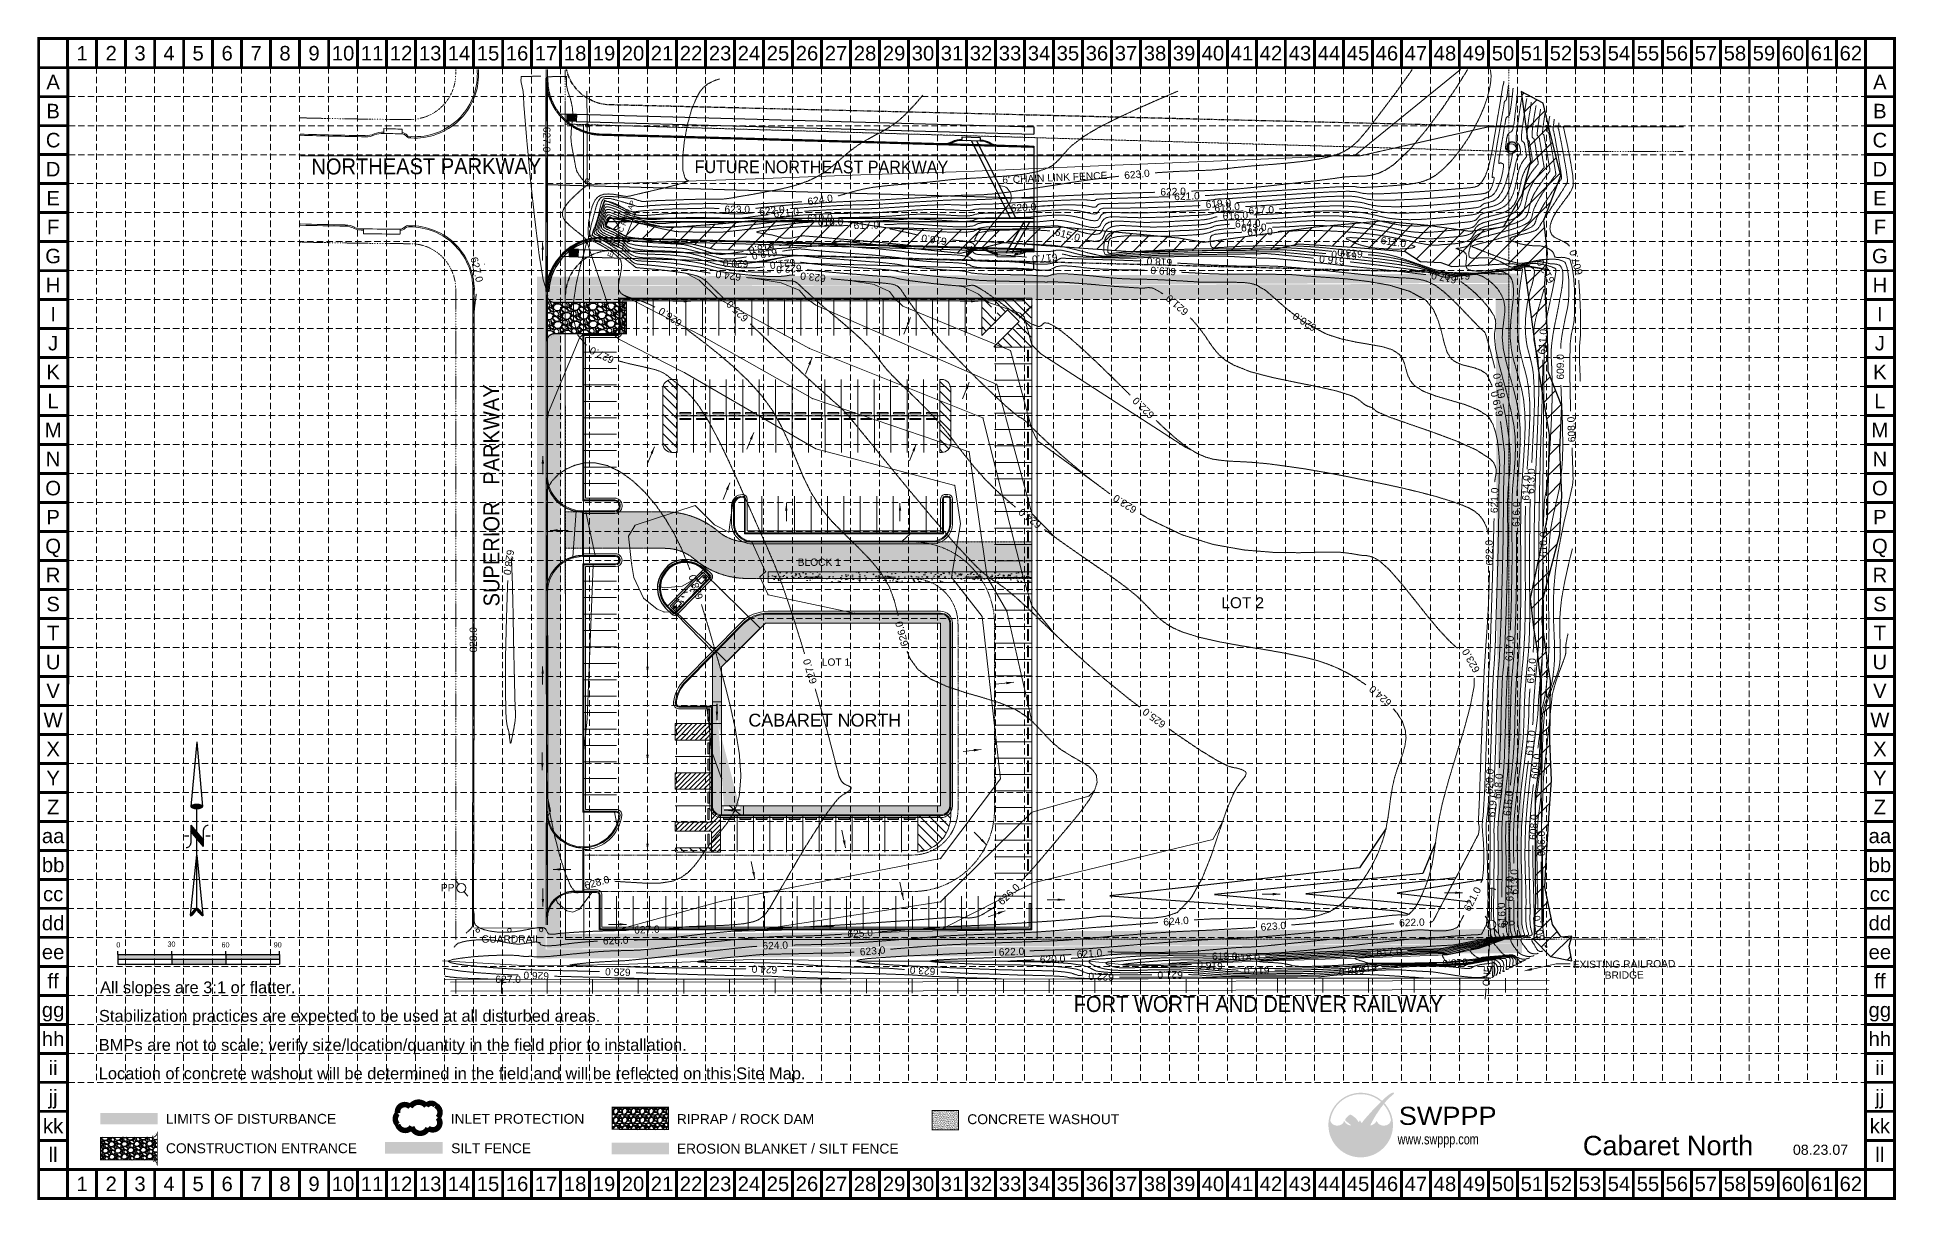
# Model space of a CAD drawing. Extents: x 299711 to 300729, y 199411 to 200048.
import ezdxf
from ezdxf.enums import TextEntityAlignment as Align

# ---------------------------------------------------------------- set-up
doc = ezdxf.new("R2010")
doc.units = 0
doc.header["$MEASUREMENT"] = 0
for name, pattern in [('ACAD_ISO02W100', [15, 12, -3]), ('DASHED', [0.75, 0.5, -0.25]), ('DIVIDE', [1.25, 0.5, -0.25, 0, -0.25, 0, -0.25]), ('DIVIDE2', [0.625, 0.25, -0.125, 0, -0.125, 0, -0.125]), ('HIDDEN', [0.375, 0.25, -0.125]), ('PHANTOM', [3.8, 2.25, -0.35, 0.25, -0.35, 0.25, -0.35])]:
    doc.linetypes.add(name, pattern=pattern)
for name, color, linetype in [('11-CURB LINE', 8, 'Continuous'), ('13-GUTTER LINE', 8, 'Continuous'), ('20-FIRM08-98', 7, 'Continuous'), ('63-TOE OF SLOPE', 7, 'Continuous'), ('BASE', 7, 'Continuous'), ('BASE-27', 252, 'Continuous'), ('BASE-30', 252, 'Continuous'), ('BASE-32', 252, 'Continuous'), ('BASE-34', 252, 'Continuous'), ('BASE-35', 252, 'Continuous'), ('BASE-36', 252, 'Continuous'), ('BASE-39', 252, 'Continuous'), ('BASE-52', 252, 'Continuous'), ('BASE-53', 252, 'Continuous'), ('BOUND-13', 7, 'Continuous'), ('BOUND-17', 7, 'Continuous'), ('BOUND-30', 7, 'Continuous'), ('BOUND-9', 7, 'Continuous'), ('CONT-1', 252, 'Continuous'), ('CONT-2', 252, 'Continuous'), ('EROSION BLANKET', 84, 'Continuous'), ('FIRM ON CONTOUR', 6, 'Continuous'), ('GRID', 254, 'HIDDEN'), ('Hide-Mark', 7, 'Continuous'), ('LEGEND', 7, 'Continuous'), ('LIMITS OF DISTURBANCE', 1, 'HIDDEN'), ('LOGO', 7, 'Continuous'), ('LOT#-BLOCK#', 7, 'Continuous'), ('NARROW', 7, 'Continuous'), ('PRO-ACCESS', 1, 'DIVIDE2'), ('PRO-AREA', 2, 'Continuous'), ('PRO-BLDG', 6, 'Continuous'), ('PRO-BLDG-CANOPY', 6, 'Continuous'), ('PRO-CONCRETE', 5, 'Continuous'), ('PRO-CURB', 5, 'Continuous'), ('PRO-FIRE-HYD', 1, 'Continuous'), ('PRO-FIRELANE', 1, 'DASHED'), ('PRO-GRADE', 2, 'Continuous'), ('PRO-GRADE-ARROWS', 5, 'Continuous'), ('PRO-GUTTER LIP', 8, 'Continuous'), ('PRO-INLET', 6, 'Continuous'), ('PRO-LAYDOWN-CURB', 5, 'Continuous'), ('PRO-PARKING', 6, 'Continuous'), ('PRO-PARKING-STOPS', 6, 'Continuous'), ('PRO-PAVEMENT', 1, 'Continuous'), ('PRO-ROW', 1, 'PHANTOM'), ('PRO-SIDEWALK', 6, 'Continuous'), ('PRO-STORM SYS', 6, 'Continuous'), ('PRO-SUBGRADE', 5, 'Continuous'), ('PRO-SW-STREET', 6, 'Continuous'), ('SILT FENCE', 200, 'Continuous'), ('STREET-NAME', 1, 'Continuous'), ('WATER', 5, 'Continuous')]:
    doc.layers.add(name, color=color, linetype=linetype)
doc.styles.add("L200'", font='ARIAL.TTF', dxfattribs={"height": 0.001969})
doc.styles.add('LOGO1', font='ROCKEB.TTF', dxfattribs={"height": 25})
doc.styles.get("Standard").update_dxf_attribs({"font": 'ARIAL.TTF'})
doc.styles.add('SWISS', font='SWISS', dxfattribs={"width": 0.9})
doc.styles.add('X-HLVL1', font='X-HLVL1', dxfattribs={"width": 0.95})
pattern_1 = [(45, (-187.294, 13.1425), (-1.325825215, 1.325825215), [])]
pattern_2 = [(140, (0, 0), (0.62752135, 7.17260183), [0.75, -8.25]), (85, (0, 0), (-7.52192134, -1.38751334), [0.6, -6.6]), (190.4514, (0.052, 0.598), (-6.89439542, 5.78509382), [0.6374019, -7.01142112]), (136.1842, (-2, 6e-16), (1.65519014, 10.67241049), [1.125, -12.375]), (186.6356, (-1.862, 0.889), (-9.7411787, 9.34662706), [0.95610288, -10.51713]), (81.1842, (-2, 6e-16), (-9.741186, 9.34661945), [0.9, -9.9]), (111, (-1.5, 1), (4.02618891, 5.96907052), [0.75, -8.25]), (56, (-1.5, 1), (-7.25150045, 2.43315332), [0.6, -6.6]), (161.4514, (-1.1645, 1.4974), (-3.22530497, 8.40222629), [0.6374019, -7.01142112]), (127.5, (0, 0), (-3.328938538, 0.121598553), [0, -6.52, 0, -6.7, 0, -6.625]), (97.5, (0, 0), (-3.94411712, 2.630695374), [0, -3.82, 0, -6.37, 0, -2.525]), (57.5, (-6e-16, -2.23), (0.225548717, 5.338224362), [0, -2.5, 0, -7.8, 0, -10.35]), (47.5, (-9e-16, -3.23), (-1.001049823, 5.831861693), [0, -3.25, 0, -5.18, 0, -7.35])]

msp = doc.modelspace()

# ---------------------------------------------------------------- texts
at = {"color": 7}
for s, p in [('0', (299754.1, 199549)), ('30', (299782.1, 199549.4)), ('60', (299811.7, 199549)), ('90', (299840.3, 199549))]:
    msp.add_text(s, height=2.84, dxfattribs=at).set_placement(p)
at = {"insert": (300604, 199445.8), "char_height": 10.638, "width": 151.796, "attachment_point": 2}
msp.add_mtext('Cabaret North', dxfattribs=at)
at = {"layer": '20-FIRM08-98', "color": 7, "linetype": 'Continuous', "lineweight": 0}
for s, p in [('EXISTING RAILROAD', (300579.9, 199539.9)), ('BRIDGE', (300580, 199533.9))]:
    msp.add_text(s, height=4, rotation=0.525, dxfattribs=at).set_placement(p, align=Align.MIDDLE)
at = {"layer": 'BASE'}
for s, p in [('1', (299735.4, 200038.8)), ('2', (299751.3, 200038.8)), ('3', (299767.1, 200038.8)), ('4', (299783, 200038.8)), ('5', (299798.9, 200038.8)), ('6', (299814.8, 200038.8)), ('7', (299830.7, 200038.8)), ('8', (299846.5, 200038.8)), ('9', (299862.4, 200038.8)), ('10', (299878.3, 200038.8)), ('11', (299894.2, 200038.8)), ('12', (299910.1, 200038.8)), ('13', (299926, 200038.8)), ('14', (299941.8, 200038.8)), ('15', (299957.7, 200038.8)), ('16', (299973.6, 200038.8)), ('17', (299989.5, 200038.8)), ('18', (300005.4, 200038.8)), ('19', (300021.2, 200038.8)), ('20', (300037.1, 200038.8)), ('21', (300053, 200038.8)), ('22', (300068.9, 200038.8)), ('23', (300084.8, 200038.8)), ('24', (300100.6, 200038.8)), ('25', (300116.5, 200038.8)), ('26', (300132.4, 200038.8)), ('27', (300148.3, 200038.8)), ('28', (300164.2, 200038.8)), ('29', (300180.1, 200038.8)), ('30', (300195.9, 200038.8)), ('31', (300211.8, 200038.8)), ('32', (300227.7, 200038.8)), ('33', (300243.6, 200038.8)), ('34', (300259.5, 200038.8)), ('35', (300275.3, 200038.8)), ('36', (300291.2, 200038.8)), ('37', (300307.1, 200038.8)), ('38', (300323, 200038.8)), ('39', (300338.9, 200038.8)), ('40', (300354.7, 200038.8)), ('41', (300370.6, 200038.8)), ('42', (300386.5, 200038.8)), ('43', (300402.4, 200038.8)), ('44', (300418.3, 200038.8)), ('45', (300434.2, 200038.8)), ('46', (300450, 200038.8)), ('47', (300465.9, 200038.8)), ('48', (300481.8, 200038.8)), ('49', (300497.7, 200038.8)), ('50', (300513.6, 200038.8)), ('51', (300529.4, 200038.8)), ('52', (300545.3, 200038.8)), ('53', (300561.2, 200038.8)), ('54', (300577.1, 200038.8)), ('55', (300593, 200038.8)), ('56', (300608.8, 200038.8)), ('57', (300624.7, 200038.8)), ('58', (300640.6, 200038.8)), ('59', (300656.5, 200038.8)), ('60', (300672.4, 200038.8)), ('61', (300688.3, 200038.8)), ('62', (300704.1, 200038.8)), ('A', (299719.5, 200023)), ('A', (300720, 200023)), ('B', (299719.5, 200007.1)), ('B', (300720, 200007.1)), ('C', (299719.5, 199991.2)), ('C', (300720, 199991.2)), ('D', (299719.5, 199975.3)), ('D', (300720, 199975.3)), ('E', (299719.5, 199959.4)), ('E', (300720, 199959.4)), ('F', (299719.5, 199943.6)), ('F', (300720, 199943.6)), ('G', (299719.5, 199927.7)), ('G', (300720, 199927.7)), ('H', (299719.5, 199911.8)), ('H', (300720, 199911.8)), ('I', (299719.5, 199895.9)), ('I', (300720, 199895.9)), ('J', (299719.5, 199880)), ('J', (300720, 199880)), ('K', (299719.5, 199864.2)), ('K', (300720, 199864.2)), ('L', (299719.5, 199848.3)), ('L', (300720, 199848.3)), ('M', (299719.5, 199832.4)), ('M', (300720, 199832.4)), ('N', (299719.5, 199816.5)), ('N', (300720, 199816.5)), ('O', (299719.5, 199800.6)), ('O', (300720, 199800.6)), ('P', (299719.5, 199784.7)), ('P', (300720, 199784.7)), ('Q', (299719.5, 199768.9)), ('Q', (300720, 199768.9)), ('R', (299719.5, 199753)), ('R', (300720, 199753)), ('S', (299719.5, 199737.1)), ('S', (300720, 199737.1)), ('T', (299719.5, 199721.2)), ('T', (300720, 199721.2)), ('U', (299719.5, 199705.3)), ('U', (300720, 199705.3)), ('V', (299719.5, 199689.5)), ('V', (300720, 199689.5)), ('W', (299719.5, 199673.6)), ('W', (300720, 199673.6)), ('X', (299719.5, 199657.7)), ('X', (300720, 199657.7)), ('Y', (299719.5, 199641.8)), ('Y', (300720, 199641.8)), ('Z', (299719.5, 199625.9)), ('Z', (300720, 199625.9)), ('aa', (299719.5, 199610.1)), ('aa', (300720, 199610.1)), ('bb', (299719.5, 199594.2)), ('bb', (300720, 199594.2)), ('cc', (299719.5, 199578.3)), ('cc', (300720, 199578.3)), ('dd', (299719.5, 199562.4)), ('dd', (300720, 199562.4)), ('ee', (299719.5, 199546.5)), ('ee', (300720, 199546.5)), ('ff', (299719.5, 199530.6)), ('ff', (300720, 199530.6)), ('gg', (299719.5, 199514.8)), ('gg', (300720, 199514.8)), ('hh', (299719.5, 199498.9)), ('hh', (300720, 199498.9)), ('ii', (299719.5, 199483)), ('ii', (300720, 199483)), ('jj', (299719.5, 199467.1)), ('jj', (300720, 199467.1)), ('kk', (299719.5, 199451.2)), ('kk', (300720, 199451.2)), ('ll', (299719.5, 199435.4)), ('ll', (300720, 199435.4)), ('1', (299735.4, 199419.5)), ('2', (299751.3, 199419.5)), ('3', (299767.1, 199419.5)), ('4', (299783, 199419.5)), ('5', (299798.9, 199419.5)), ('6', (299814.8, 199419.5)), ('7', (299830.7, 199419.5)), ('8', (299846.5, 199419.5)), ('9', (299862.4, 199419.5)), ('10', (299878.3, 199419.5)), ('11', (299894.2, 199419.5)), ('12', (299910.1, 199419.5)), ('13', (299926, 199419.5)), ('14', (299941.8, 199419.5)), ('15', (299957.7, 199419.5)), ('16', (299973.6, 199419.5)), ('17', (299989.5, 199419.5)), ('18', (300005.4, 199419.5)), ('19', (300021.2, 199419.5)), ('20', (300037.1, 199419.5)), ('21', (300053, 199419.5)), ('22', (300068.9, 199419.5)), ('23', (300084.8, 199419.5)), ('24', (300100.6, 199419.5)), ('25', (300116.5, 199419.5)), ('26', (300132.4, 199419.5)), ('27', (300148.3, 199419.5)), ('28', (300164.2, 199419.5)), ('29', (300180.1, 199419.5)), ('30', (300195.9, 199419.5)), ('31', (300211.8, 199419.5)), ('32', (300227.7, 199419.5)), ('33', (300243.6, 199419.5)), ('34', (300259.5, 199419.5)), ('35', (300275.3, 199419.5)), ('36', (300291.2, 199419.5)), ('37', (300307.1, 199419.5)), ('38', (300323, 199419.5)), ('39', (300338.9, 199419.5)), ('40', (300354.7, 199419.5)), ('41', (300370.6, 199419.5)), ('42', (300386.5, 199419.5)), ('43', (300402.4, 199419.5)), ('44', (300418.3, 199419.5)), ('45', (300434.2, 199419.5)), ('46', (300450, 199419.5)), ('47', (300465.9, 199419.5)), ('48', (300481.8, 199419.5)), ('49', (300497.7, 199419.5)), ('50', (300513.6, 199419.5)), ('51', (300529.4, 199419.5)), ('52', (300545.3, 199419.5)), ('53', (300561.2, 199419.5)), ('54', (300577.1, 199419.5)), ('55', (300593, 199419.5)), ('56', (300608.8, 199419.5)), ('57', (300624.7, 199419.5)), ('58', (300640.6, 199419.5)), ('59', (300656.5, 199419.5)), ('60', (300672.4, 199419.5)), ('61', (300688.3, 199419.5)), ('62', (300704.1, 199419.5))]:
    msp.add_text(s, height=7.94, dxfattribs=at).set_placement(p, align=Align.MIDDLE_CENTER)
at = {"layer": 'BASE', "color": 7, "style": "L200'"}
for s, p in [('All slopes are 3:1 or flatter.', (299745.2, 199523.9)), ('Stabilization practices are expected to be used at all disturbed areas.', (299744.6, 199508.3)), ('BMPs are not to scale; verify size/location/quantity in the field prior to installation.', (299744.5, 199492.4)), ('Location of concrete washout will be determined in the field and will be reflected on this Site Map.', (299744.5, 199476.8))]:
    msp.add_text(s, height=6.441, dxfattribs=at).set_placement(p)
at = {"layer": 'BASE'}
msp.add_text('08.23.07', height=5.56, dxfattribs=at).set_placement((300687.5, 199435.4), align=Align.CENTER)
at = {"layer": 'BASE-27', "linetype": 'Continuous', "lineweight": 0}
msp.add_text("6' CHAIN LINK FENCE", height=4, rotation=2.4846, dxfattribs=at).set_placement((300268.2, 199968.7), align=Align.CENTER)
at = {"layer": 'BASE-30', "color": 7, "linetype": 'Continuous', "lineweight": 0}
msp.add_text('EX CONC RIPRAP', height=2.8, rotation=67.0042, dxfattribs=at).set_placement((300030.7, 199942.6), align=Align.MIDDLE)
at = {"layer": 'BASE-35', "color": 7, "linetype": 'Continuous', "lineweight": 0}
msp.add_text('GUARDRAIL', height=4, dxfattribs=at).set_placement((299970.4, 199553.6), align=Align.MIDDLE)
at = {"layer": 'BASE-52', "linetype": 'Continuous', "lineweight": 0, "style": 'X-HLVL1', "width": 0.95}
msp.add_text('OHE', height=4, rotation=85.292, dxfattribs=at).set_placement((300504.8, 199533.3), align=Align.MIDDLE)
at = {"layer": 'BASE-53', "color": 7, "linetype": 'Continuous', "lineweight": 0}
for p in [(299935.6, 199581.8), (300516.7, 199561.6)]:
    msp.add_text('PP', height=4, dxfattribs=at).set_placement(p, align=Align.MIDDLE)
at = {"layer": 'CONT-1', "color": 25, "linetype": 'Continuous', "lineweight": 0}
for s, rotation, p in [('627.0', 269.6299, (299989.9, 199991.5)), ('623.0', 5.3206, (300313.1, 199972.5)), ('622.0', 1.8583, (300332.9, 199963)), ('623.0', 0.1723, (300094.2, 199953.3)), ('622.0', 6.1431, (300113.2, 199952.7)), ('621.0', 5.4895, (300121, 199951.4)), ('624.0', 8.9716, (300139.6, 199958.5)), ('621.0', 1.912, (300340.5, 199960.5)), ('619.0', 4.7221, (300357.7, 199956.5)), ('618.0', 4.8897, (300362.5, 199954.4)), ('617.0', 3.0567, (300381.2, 199952.8)), ('619.0', 2.0848, (300139.5, 199948.6)), ('618.0', 0.8796, (300145.3, 199946.4)), ('617.0', 1.4173, (300164.9, 199944.6)), ('616.0', 2.8594, (300367, 199949.9)), ('614.0', 1.7542, (300373.8, 199945.5)), ('613.0', 1.5226, (300377.1, 199943.3)), ('612.0', 1.5706, (300380.5, 199941)), ('618.0', 189.3838, (300107.5, 199931.8)), ('616.0', 171.5315, (300202, 199936.6)), ('611.0', 351.3981, (300453.6, 199935.4)), ('627.0', 283.1556, (299951.6, 199920.3)), ('619.0', 189.2311, (300109.1, 199928.7)), ('621.0', 187.2547, (300119, 199923.4)), ('622.0', 183.2252, (300122.5, 199920.6)), ('617.0', 184.9714, (300262.6, 199926.5)), ('618.0', 176.5704, (300325.4, 199924.5)), ('616.0', 174.0526, (300419.9, 199925.5)), ('614.0', 174.7075, (300426.5, 199928.1)), ('613.0', 174.877, (300429.8, 199929.3)), ('612.0', 119.7093, (300536.9, 199919.3)), ('607.0', 105.2817, (300553.6, 199924.2)), ('624.0', 172.9455, (300089.3, 199916.9)), ('623.0', 173.9366, (300135.7, 199916.1)), ('619.0', 176.6681, (300327.5, 199919.5)), ('617.0', 168.7675, (300481.2, 199915.8)), ('621.0', 138.9172, (300335.1, 199900.8)), ('626.0', 145.4157, (300057.5, 199894.3)), ('611.0', 85.9513, (300535.3, 199880.8)), ('627.0', 154.2684, (300020, 199873.4)), ('609.0', 90.1954, (300545, 199867)), ('618.0', 103.0181, (300511.5, 199856.6)), ('619.0', 103.3557, (300510.3, 199846.8)), ('622.0', 135.6407, (300316.6, 199844.5)), ('608.0', 92.054, (300551, 199832.7)), ('613.0', 87.5966, (300528.9, 199804.4)), ('621.0', 88.8318, (300508.9, 199793.9)), ('614.0', 87.4391, (300526.3, 199800.7)), ('623.0', 146.9024, (300306.5, 199791.9)), ('616.0', 89.2364, (300520.8, 199786.3)), ('624.0', 142.2727, (300254.5, 199783.9)), ('622.0', 91.6405, (300506.1, 199765.2)), ('628.0', 261.8616, (299969.1, 199759.9)), ('628.0', 108.2802, (300071.5, 199746.4)), ('628.0', 90.2751, (299949.6, 199717.5)), ('626.0', 104.3307, (300184.3, 199720.8)), ('617.0', 86.5429, (300517.2, 199712.8)), ('623.0', 119.1022, (300496, 199706)), ('627.0', 106.6652, (300134, 199700.2)), ('612.0', 85.0646, (300529.2, 199700.5)), ('624.0', 138.7857, (300446.4, 199686.7)), ('611.0', 83.1955, (300528.7, 199661)), ('609.0', 82.871, (300531.5, 199648.2)), ('618.0', 85.278, (300511, 199637.3)), ('619.0', 84.4473, (300507.8, 199627.3)), ('608.0', 86.6914, (300530.3, 199614.9)), ('606.0', 89.505, (300534.5, 199605.9)), ('628.0', 15.5171, (300017.3, 199584.6)), ('614.0', 89.3987, (300517.4, 199581.1)), ('613.0', 90.0854, (300519.7, 199584.9)), ('626.0', 43.6536, (300242.9, 199578.1)), ('621.0', 62.3871, (300496.8, 199575.5)), ('616.0', 91.7863, (300512.9, 199566.6)), ('607.0', 101.3285, (300533.1, 199559.6)), ('627.0', 2.1504, (300044.7, 199558.8)), ('624.0', 4.0979, (300334.5, 199563.4)), ('623.0', 4.181, (300387.8, 199560.6)), ('622.0', 1.5989, (300463.7, 199562.7)), ('626.0', 1.8123, (300027.6, 199552.8)), ('624.0', 1.9723, (300115, 199550.1)), ('623.0', 4.4989, (300168.3, 199547.1)), ('622.0', 2.0891, (300244.4, 199546.7)), ('621.0', 4.0375, (300287.1, 199545.7)), ('619.0', 0.041, (300361.2, 199544.2)), ('618.0', 2.9829, (300373.5, 199543.7)), ('617.0', 3.248, (300451.2, 199546.7)), ('624.0', 177.8432, (300109.1, 199536.9)), ('623.0', 176.0426, (300195.7, 199536.2)), ('621.0', 180.3577, (300331.3, 199534)), ('616.0', 175.8068, (300353.1, 199539)), ('617.0', 179.9665, (300378.7, 199536.4)), ('619.0', 184.3041, (300430.7, 199536)), ('618.0', 184.6755, (300437.5, 199537.5)), ('626.0', 178.056, (299984.1, 199533.5)), ('622.0', 177.9128, (300293.5, 199532.9))]:
    msp.add_text(s, height=4, rotation=rotation, dxfattribs=at).set_placement(p, align=Align.MIDDLE)
msp.add_text('627.0', height=4, dxfattribs=at).set_placement((299968.7, 199531.5), align=Align.MIDDLE)
at = {"layer": 'CONT-2', "color": 43, "linetype": 'Continuous', "lineweight": 0}
for s, rotation, p in [('620.0', 3.7087, (300251, 199954.4)), ('615.0', 345.7548, (300275.1, 199939.3)), ('620.0', 178.0954, (300093.3, 199923.6)), ('615.0', 180.8667, (300488.6, 199916.7)), ('625.0', 136.1148, (300094.2, 199897.4)), ('620.0', 147.0066, (300404.9, 199891.6)), ('610.0', 89.6213, (300535.7, 199769.8)), ('625.0', 143.451, (300322.5, 199674.6)), ('620.0', 87.304, (300506.2, 199639.9)), ('615.0', 83.5918, (300516.4, 199628)), ('625.0', 3.6371, (300161.5, 199556.8)), ('625.0', 178.2229, (300028.8, 199535.5)), ('620.0', 2.4234, (300266.9, 199542.6)), ('615.0', 183.3822, (300487.4, 199540.5))]:
    msp.add_text(s, height=4, rotation=rotation, dxfattribs=at).set_placement(p, align=Align.MIDDLE)
at = {"layer": 'LEGEND', "style": "L200'"}
for s, height, p in [('LIMITS OF DISTURBANCE', 5.415, (299781.2, 199452.4)), ('INLET PROTECTION', 5.415, (299937.3, 199452.4)), ('RIPRAP / ROCK DAM', 5.415, (300061.1, 199452.3)), ('CONCRETE WASHOUT', 5.415, (300220.2, 199452.2)), ('CONSTRUCTION ENTRANCE', 5.415, (299781.3, 199436.3)), ('SILT FENCE', 5.42, (299937.5, 199436.3)), ('EROSION BLANKET / SILT FENCE', 5.415, (300061.1, 199436.1))]:
    msp.add_text(s, height=height, dxfattribs=at).set_placement(p)
at = {"layer": 'LOT#-BLOCK#'}
for s, height, p in [('BLOCK 1', 4, (300127.3, 199758)), ('LOT 2', 6, (300359.4, 199734.8)), ('LOT 1', 4, (300140.5, 199703.3))]:
    msp.add_text(s, height=height, dxfattribs=at).set_placement(p)
at = {"layer": 'PRO-BLDG', "color": 7, "linetype": 'Continuous', "lineweight": 0}
msp.add_text('CABARET NORTH', height=7, dxfattribs=at).set_placement((300100.3, 199670))
at = {"layer": 'STREET-NAME', "color": 7, "linetype": 'Continuous', "lineweight": 0, "style": 'SWISS', "width": 0.9}
for s, height, rotation, p in [('NORTHEAST PARKWAY', 8.75, 0.1599, (299923.9, 199976.9)), ('FUTURE NORTHEAST PARKWAY', 7, 359.8856, (300140.3, 199976.5)), ('SUPERIOR   PARKWAY', 8.75, 90.0978, (299959.5, 199796.6))]:
    msp.add_text(s, height=height, rotation=rotation, dxfattribs=at).set_placement(p, align=Align.MIDDLE)
msp.add_text('FORT WORTH AND DENVER RAILWAY', height=8.75, dxfattribs=at).set_placement((300379.6, 199518), align=Align.MIDDLE)

# ---------------------------------------------------------------- blocks, each defined once
blk = doc.blocks.new('PP')
at = {"layer": 'BASE-52', "color": 0, "linetype": 'Continuous', "lineweight": 0}
for p, q in [((0.041, 0.031), (0.092, 0.069)), ((-0.092, -0.069), (-0.043, -0.032))]:
    blk.add_line(p, q, dxfattribs=at)
blk.add_circle((0, 0), 0.05, dxfattribs=at)
blk = doc.blocks.new('North Arrow')
at = {"layer": 'NARROW'}
for p, q in [((0, 0), (22.36, 2)), ((0, 0), (22.33, -2.02)), ((28.77, -2.09), (34.02, 2.32)), ((36.18, 2.33), (30.46, 2.33)), ((36.16, 2.32), (31.04, -2.09)), ((32.43, 3.06), (32.43, 4.63)), ((39.1, 0.01), (59.96, 2.11)), ((31.2, -0.05), (21.66, -0.05)), ((21.66, -0.05), (21.66, -0.05)), ((28.77, -2.09), (34.95, -2.09)), ((32.43, -4.26), (32.43, -2.8)), ((57.45, -0.05), (33.41, -0.05)), ((59.83, -2.14), (39.04, -0.01)), ((57.69, -0.03), (57.77, -0.01)), ((57.77, -0.05), (57.69, -0.03))]:
    blk.add_line(p, q, dxfattribs=at)
blk.add_lwpolyline([(22.36, -2.03), (22.59, -1.93, 0.091577), (22.87, -1.44, 0.048306), (23.03, -0.75), (23.07, -0.01), (23.01, 0.82, 0.048306), (22.87, 1.42, 0.091577), (22.59, 1.91), (22.36, 2.01), (22.14, 1.91, 0.091577), (21.86, 1.42, 0.048306), (21.72, 0.82), (21.66, -0.01), (21.72, -0.83, 0.048306), (21.86, -1.44, 0.091577), (22.14, -1.93)], format="xyb", close=True, dxfattribs=at)
for points in [[(57.46, -0.03), (57.44, 0.08, -0.066818), (57.67, 0.47, -0.03073), (58.01, 0.84), (58.52, 1.29), (59.07, 1.7, -0.03073), (59.5, 1.95, -0.066818), (59.93, 2.1), (60.04, 2.06)], [(60.04, 2.06), (60.05, 1.95, -0.066818), (59.82, 1.56, -0.03073), (59.43, 1.14), (58.97, 0.74), (58.42, 0.33, -0.03073), (57.99, 0.08, -0.036692), (57.76, -0.02)], [(57.46, -0.04), (57.44, -0.15, 0.066818), (57.67, -0.54, 0.03073), (58.01, -0.9), (58.52, -1.36), (59.07, -1.77, 0.03073), (59.5, -2.02, 0.066818), (59.93, -2.17), (60.04, -2.13)], [(60.04, -2.13), (60.05, -2.01, 0.066818), (59.82, -1.63, 0.03073), (59.43, -1.2), (58.97, -0.8), (58.42, -0.4, 0.03073), (57.99, -0.15, 0.036692), (57.76, -0.05)]]:
    blk.add_lwpolyline(points, format="xyb", dxfattribs=at)
for centre, start, end in [((30.46, 3.86), 178.8769, 270), ((34.95, -3.62), 358.8769, 90)]:
    blk.add_arc(centre, 1.53, start, end, dxfattribs=at)
for points in [[(23.03, -0.76), (21.67, -0.05), (23.07, -0.05), (21.72, 0.82)], [(23.07, -0.05), (21.72, 0.82), (23.02, 0.75), (21.85, 1.42)], [(23.02, 0.75), (21.85, 1.42), (22.87, 1.44), (22.14, 1.91)], [(22.87, 1.44), (22.14, 1.91), (22.59, 1.91), (22.36, 2)], [(31.05, -2.09), (36.15, 2.36), (28.75, -2.06), (34.01, 2.36)], [(57.44, 0.08), (57.7, -0.01), (57.5, 0.21), (57.77, -0.01)], [(57.45, -0.04), (57.69, -0.02), (57.44, 0.08), (57.7, -0.01)], [(57.5, 0.21), (57.77, -0.01), (57.6, 0.39), (57.94, 0.06)], [(57.6, 0.39), (57.94, 0.06), (57.68, 0.5), (58.07, 0.13)], [(57.68, 0.5), (58.07, 0.13), (57.84, 0.66), (58.29, 0.26)], [(57.84, 0.66), (58.29, 0.26), (58.03, 0.86), (58.52, 0.41)], [(58.03, 0.86), (58.52, 0.41), (58.26, 1.07), (58.73, 0.57)], [(58.26, 1.07), (58.73, 0.57), (58.52, 1.3), (59.05, 0.81)], [(58.52, 1.3), (59.05, 0.81), (58.7, 1.42), (59.26, 0.99)], [(59.26, 1), (58.69, 1.42), (59.45, 1.15), (59, 1.65)], [(59.45, 1.15), (59, 1.65), (59.62, 1.34), (59.28, 1.82)], [(59.62, 1.34), (59.28, 1.82), (59.81, 1.55), (59.49, 1.95)], [(59.81, 1.55), (59.49, 1.95), (59.93, 1.73), (59.69, 2.04)], [(59.93, 1.73), (59.69, 2.04), (60.05, 1.94), (59.93, 2.1)], [(60.05, 1.94), (59.93, 2.1), (60.04, 2.06)], [(22.87, -1.44), (21.72, -0.87), (23.03, -0.76), (21.67, -0.05)], [(22.58, -1.93), (21.86, -1.45), (22.87, -1.44), (21.72, -0.87)], [(22.36, -2.01), (22.14, -1.93), (22.58, -1.93), (21.86, -1.45)], [(57.44, -0.14), (57.69, -0.02), (57.45, -0.04), (57.69, -0.02)], [(57.46, -0.19), (57.7, -0.03), (57.44, -0.14), (57.69, -0.02)], [(57.53, -0.33), (57.76, -0.05), (57.46, -0.19), (57.7, -0.03)], [(57.63, -0.48), (57.9, -0.1), (57.53, -0.33), (57.76, -0.05)], [(57.78, -0.66), (58.09, -0.2), (57.63, -0.48), (57.9, -0.1)], [(57.97, -0.87), (58.34, -0.35), (57.78, -0.66), (58.09, -0.2)], [(58.24, -1.11), (58.61, -0.54), (57.97, -0.87), (58.34, -0.35)], [(58.61, -1.43), (58.93, -0.77), (58.24, -1.11), (58.61, -0.54)], [(58.91, -1.64), (59.2, -1), (58.61, -1.43), (58.93, -0.77)], [(59.12, -1.79), (59.57, -1.36), (58.92, -1.65), (59.2, -1.01)], [(59.35, -1.93), (59.81, -1.62), (59.12, -1.79), (59.57, -1.36)], [(59.54, -1.32), (59.41, -1.18), (59.21, -1.01)], [(59.58, -2.05), (59.93, -1.79), (59.35, -1.93), (59.81, -1.62)], [(59.78, -2.13), (60.05, -2.01), (59.58, -2.05), (59.93, -1.79)], [(59.92, -2.17), (60.04, -2.13), (59.78, -2.13), (60.05, -2.01)]]:
    blk.add_solid(points, dxfattribs=at)
blk = doc.blocks.new('new logo')
at = {"layer": 'LOGO'}
h = blk.add_hatch(color=170, dxfattribs=at)
h.paths.add_polyline_path([(67.4, 44.1), (66.8, 44.7), (66.3, 45.2), (66, 45.8), (65.5, 46.4), (65.1, 47.2), (64.7, 47.9), (64.4, 48.5), (64.2, 49), (63.9, 49.6), (63.7, 50.1), (63.3, 51), (62.9, 52), (62.6, 52.8), (62.4, 53.3), (62.2, 53.7), (62.1, 54.2), (61.9, 54.7), (61.7, 55.2), (61.5, 55.7), (61.3, 56.3), (61, 56.8), (60.8, 57.4), (60.5, 57.9), (60.2, 58.5), (60, 59.1), (59.7, 59.6), (59.3, 60.2), (59, 60.8), (58.7, 61.3), (58.3, 61.9), (58, 62.4), (57.6, 62.9), (57.3, 63.4), (56.9, 63.9), (56.6, 64.3), (56.3, 64.7), (55.9, 65.1), (55.6, 65.5), (55.2, 65.9), (54.9, 66.2), (54, 66.2), (52.9, 66.3), (52, 66.5), (51.5, 66.6), (50.9, 66.8), (50.3, 67), (49.4, 67.4), (48.3, 67.9), (47.3, 68.6), (46.5, 69.3), (45.7, 70), (45, 70.8), (44.4, 71.5), (44, 72.2), (43.6, 72.7), (43.4, 72.9), (43.2, 73.2), (43.1, 73.4), (43, 73.5), (42.8, 73.7), (42.7, 73.7), (42.7, 73.8), (42.6, 73.8), (42.5, 73.7), (42.5, 73.6), (42.4, 73.5), (42.4, 73.4), (42.3, 73.2), (42.2, 72.8), (42, 72.1), (41.7, 71.5), (41.4, 70.9), (41, 70.3), (40.5, 69.8), (40, 69.2), (39.4, 68.7), (38.8, 68.2), (38.1, 67.7), (37.3, 67.3), (36.5, 66.9), (35.7, 66.6), (34.9, 66.3), (34, 66.1), (33, 66), (31.9, 65.9), (30.8, 65.9), (29.6, 65.9), (28.6, 66), (27.6, 66.1), (26.7, 66.4), (25.8, 66.7), (25, 67.1), (24.1, 67.6), (23.2, 68.2), (22.4, 68.9), (21.8, 69.5), (21.4, 69.9), (21, 70.4), (20.6, 70.9), (20.2, 71.5), (19.9, 72.1), (19.5, 72.9), (19.2, 73.8), (18.9, 74.8, -0.595729), (106.3, 106.8), (107, 107.5), (107.5, 108), (108.1, 108.6, 37.93689), (112.3, 104.5), (112.1, 104.2), (111.6, 103.7), (111.1, 103.1), (110.6, 102.5, -0.146449), (123.6, 75), (123.3, 74.5), (123.1, 74), (122.9, 73.5), (122.8, 73.1), (122.5, 72.4), (122.2, 71.7), (121.9, 71.1), (121.5, 70.5), (121.1, 70), (120.7, 69.5), (120.2, 69), (119.6, 68.6), (119, 68.1), (118.4, 67.7), (117.8, 67.4), (117.1, 67), (116.5, 66.7), (115.8, 66.5), (115, 66.3), (114.3, 66.1), (113.5, 66), (112.7, 65.9), (111.9, 65.8), (111.1, 65.8), (110.3, 65.8), (109.4, 65.9), (108.6, 66), (107.7, 66.2), (106.8, 66.4), (105.9, 66.7), (105.1, 67.1), (104.3, 67.5), (103.5, 68), (102.8, 68.6), (102.1, 69.3), (101.4, 70), (100.8, 70.7), (100.2, 71.4), (99.8, 72), (99.5, 72.5), (99.4, 72.8), (99.3, 73), (99.1, 73.2), (99, 73.4), (98.9, 73.5), (98.8, 73.6), (98.7, 73.6), (98.6, 73.6), (98.5, 73.5), (98.4, 73.4), (98.4, 73.3), (98.3, 73.2), (98.2, 73), (98.1, 72.8), (97.8, 72.4), (97.4, 71.8), (96.9, 71.1), (96.4, 70.5), (95.9, 70.1), (95.4, 69.6), (94.8, 69.1), (94.2, 68.6), (93.5, 68.2), (92.8, 67.7), (91.9, 67.3), (91, 66.9), (90.1, 66.6), (89.4, 66.4), (88.6, 66.2), (87.8, 66.1), (87.6, 65.6), (87.4, 65.1), (87.1, 64.4), (86.9, 63.8), (86.6, 63), (86.3, 62.2), (85.9, 61.3), (85.6, 60.4), (85.3, 59.5), (84.9, 58.6), (84.6, 57.7), (84.2, 56.7), (83.9, 55.8), (83.5, 54.9), (83.2, 54), (82.9, 53.2), (82.6, 52.4), (82.3, 51.6), (82.1, 51), (81.9, 50.3), (81.6, 49.8), (81.3, 48.9), (80.9, 48.1), (80.5, 47.3), (80.1, 46.6), (79.6, 45.9), (79.1, 45.4), (78.6, 44.8), (78.1, 44.3), (77.6, 43.9), (77, 43.5), (76.5, 43.1), (75.9, 42.8), (75.3, 42.6), (74.6, 42.3), (73.7, 42.1), (73, 41.9), (72.2, 41.9), (71.6, 42), (70.9, 42.2), (70.1, 42.5), (69.4, 42.8), (68.7, 43.1), (68, 43.5)])
h.paths.add_polyline_path([(71.8, 72), (70.7, 73.9), (70.1, 75.2), (69.7, 74.3), (68.7, 72.6), (67.9, 71.7), (67.9, 71.5), (68.1, 71.2), (68.3, 71), (68.4, 70.8), (68.5, 70.6), (68.7, 70.4), (68.8, 70.2), (68.9, 70.1), (69, 70), (69.1, 69.8), (69.3, 69.7), (69.4, 69.7), (69.5, 69.6), (69.6, 69.5), (69.7, 69.5), (69.8, 69.4), (69.9, 69.4), (70.1, 69.3), (70.2, 69.3), (70.3, 69.2), (70.4, 69.2), (70.5, 69.2), (70.6, 69.2), (70.8, 69.2), (70.9, 69.2), (71, 69.2), (71.1, 69.2), (71.2, 69.2), (71.3, 69.2), (71.4, 69.2), (71.5, 69.2), (71.6, 69.2), (71.7, 69.3), (71.8, 69.3), (71.9, 69.3), (72, 69.4), (72.1, 69.5), (72.2, 69.5), (72.3, 69.6), (72.5, 69.6), (72.6, 69.7), (72.7, 69.8), (72.8, 69.9), (72.9, 70), (73, 70.1), (73.1, 70.2), (73.2, 70.3), (73.3, 70.4), (72.5, 71.1)], flags=17)
blk.add_hatch(color=240, dxfattribs=at).paths.add_polyline_path([(117.7, 117.3), (118.9, 118.2), (119.8, 118.9), (120.6, 119.5), (121.3, 119.9), (121.9, 120.3), (122.4, 120.6), (122.8, 120.9), (123.1, 121.1), (123.4, 121.3), (123.7, 121.4), (124, 121.6), (124.2, 121.7), (124.4, 121.8), (124.6, 121.9), (124.8, 121.9), (125, 122), (125.2, 122.1), (125.4, 122.2), (125.6, 122.2), (125.8, 122.3), (125.9, 122.4), (126.1, 122.4), (126.3, 122.5), (126.4, 122.5), (126.6, 122.6), (126.7, 122.6), (126.8, 122.7), (126.9, 122.7), (127.1, 122.7), (127.2, 122.8), (127.3, 122.8), (127.4, 122.8), (127.5, 122.8), (127.6, 122.8), (127.7, 122.8), (127.8, 122.8), (127.9, 122.8), (128, 122.8), (128.1, 122.8), (128.1, 122.8), (128.2, 122.8), (128.3, 122.8), (128.4, 122.8), (128.4, 122.7), (128.5, 122.7), (128.5, 122.7), (128.6, 122.7), (128.6, 122.6), (128.7, 122.6), (128.7, 122.6), (128.7, 122.5), (128.7, 122.5), (128.8, 122.4), (128.8, 122.4), (128.8, 122.3), (128.8, 122.3), (128.8, 122.2), (128.8, 122.1), (128.8, 122.1), (128.8, 122), (128.8, 121.9), (128.8, 121.8), (128.8, 121.8), (128.8, 121.7), (128.8, 121.6), (128.7, 121.5), (128.7, 121.4), (128.7, 121.3), (128.6, 121.3), (128.6, 121.2), (128.5, 121.1), (128.4, 121), (128.4, 120.8), (128.3, 120.7), (128.2, 120.6), (128.1, 120.4), (128, 120.3), (127.8, 120.1), (127.7, 120), (127.6, 119.8), (127.4, 119.6), (127.3, 119.4), (127.1, 119.2), (126.8, 119), (126.6, 118.8), (126.3, 118.5), (125.9, 118.2), (125.5, 117.9), (125.1, 117.5), (124.6, 117), (124, 116.6), (123.5, 116.1), (122.9, 115.6), (122.3, 115.1), (121.7, 114.5), (121.1, 114), (120.6, 113.5), (120, 113), (119.5, 112.5), (119, 112), (118.5, 111.5), (118, 111), (117.5, 110.5), (117, 109.9), (116.5, 109.4), (116, 108.8), (115.5, 108.3), (115, 107.7), (114.5, 107.1), (114, 106.6), (113.5, 106), (113, 105.4), (112.5, 104.8), (112.1, 104.2), (111.6, 103.7), (111.1, 103.1), (110.6, 102.4), (110.1, 101.8), (109.6, 101.1), (109, 100.4), (108.5, 99.7), (107.9, 98.9), (107.3, 98.1), (106.7, 97.3), (106, 96.4), (105.4, 95.6), (104.8, 94.7), (104.2, 93.9), (103.6, 93.1), (103.1, 92.3), (102.5, 91.5), (102, 90.6), (101.4, 89.8), (100.9, 89), (100.3, 88.2), (99.8, 87.3), (99.2, 86.5), (98.6, 85.6), (98.1, 84.7), (97.5, 83.8), (96.9, 82.9), (96.4, 82), (95.9, 81.1), (95.4, 80.3), (94.9, 79.5), (94.5, 78.7), (94, 78), (93.6, 77.2), (93.2, 76.5), (92.8, 75.8), (92.4, 75), (92, 74.3), (91.6, 73.5), (91.2, 72.8), (90.8, 72), (90.4, 71.3), (90, 70.6), (89.6, 69.9), (89.3, 69.3), (89, 68.7), (88.8, 68.2), (88.5, 67.7), (88.3, 67.3), (88.1, 66.9), (88, 66.5), (87.8, 66.1), (87.6, 65.6), (87.4, 65.1), (87.1, 64.4), (86.9, 63.8), (86.6, 63), (86.3, 62.2), (85.9, 61.3), (85.6, 60.4), (85.3, 59.5), (84.9, 58.6), (84.6, 57.7), (84.2, 56.7), (83.9, 55.8), (83.5, 54.9), (83.2, 54), (82.9, 53.2), (82.6, 52.4), (82.3, 51.6), (82.1, 51), (81.9, 50.3), (81.6, 49.8), (81.4, 49.2), (81.2, 48.7), (81, 48.3), (80.8, 47.9), (80.6, 47.5), (80.4, 47.1), (80.2, 46.7), (80, 46.4), (79.7, 46.1), (79.5, 45.8), (79.2, 45.5), (79, 45.2), (78.7, 44.9), (78.5, 44.7), (78.2, 44.4), (78, 44.2), (77.7, 44), (77.4, 43.8), (77.2, 43.6), (76.9, 43.4), (76.6, 43.2), (76.3, 43), (76, 42.9), (75.7, 42.7), (75.5, 42.6), (75.2, 42.5), (74.9, 42.4), (74.6, 42.3), (74.3, 42.2), (74, 42.1), (73.8, 42.1), (73.5, 42), (73.2, 42), (73, 41.9), (72.7, 41.9), (72.5, 41.9), (72.2, 41.9), (72, 42), (71.8, 42), (71.5, 42.1), (71.3, 42.1), (71.1, 42.2), (70.8, 42.2), (70.6, 42.3), (70.4, 42.4), (70.1, 42.5), (69.9, 42.6), (69.6, 42.7), (69.4, 42.8), (69.2, 42.9), (68.9, 43), (68.7, 43.1), (68.5, 43.2), (68.2, 43.4), (68, 43.6), (67.8, 43.7), (67.6, 43.9), (67.4, 44.1), (67.2, 44.3), (67, 44.5), (66.8, 44.7), (66.6, 44.9), (66.5, 45.1), (66.3, 45.4), (66.1, 45.6), (65.9, 45.9), (65.7, 46.2), (65.4, 46.6), (65.2, 47), (65, 47.4), (64.7, 47.9), (64.4, 48.5), (64.2, 49), (63.9, 49.6), (63.7, 50.1), (63.4, 50.7), (63.2, 51.3), (63, 51.8), (62.8, 52.3), (62.6, 52.8), (62.4, 53.3), (62.2, 53.7), (62.1, 54.2), (61.9, 54.7), (61.7, 55.2), (61.5, 55.7), (61.3, 56.3), (61, 56.8), (60.8, 57.4), (60.5, 57.9), (60.2, 58.5), (60, 59.1), (59.7, 59.6), (59.3, 60.2), (59, 60.8), (58.7, 61.3), (58.3, 61.9), (58, 62.4), (57.6, 62.9), (57.3, 63.4), (56.9, 63.9), (56.6, 64.3), (56.3, 64.7), (55.9, 65.1), (55.6, 65.5), (55.2, 65.9), (54.9, 66.3), (54.5, 66.6), (54.1, 67), (53.7, 67.4), (53.3, 67.8), (52.8, 68.1), (52.4, 68.5), (51.9, 68.9), (51.4, 69.3), (50.9, 69.7), (50.5, 70), (50, 70.4), (49.5, 70.8), (49.1, 71.1), (48.7, 71.5), (48.2, 71.8), (47.8, 72.1), (47.5, 72.4), (47.1, 72.7), (46.8, 72.9), (46.6, 73.1), (46.3, 73.3), (46.1, 73.5), (45.9, 73.6), (45.7, 73.8), (45.6, 73.9), (45.5, 74), (45.3, 74.2), (45.2, 74.3), (45.1, 74.4), (45, 74.6), (45, 74.7), (44.9, 74.8), (44.8, 75), (44.8, 75.1), (44.8, 75.2), (44.7, 75.4), (44.7, 75.5), (44.7, 75.7), (44.7, 75.8), (44.7, 76), (44.7, 76.1), (44.7, 76.3), (44.8, 76.4), (44.8, 76.6), (44.9, 76.7), (44.9, 76.9), (45, 77.1), (45.1, 77.2), (45.2, 77.4), (45.3, 77.6), (45.4, 77.8), (45.6, 78), (45.7, 78.2), (45.9, 78.5), (46.1, 78.7), (46.3, 79), (46.6, 79.3), (46.8, 79.5), (47.1, 79.8), (47.3, 80.1), (47.6, 80.4), (47.9, 80.7), (48.2, 81), (48.5, 81.3), (48.8, 81.6), (49.2, 81.9), (49.5, 82.2), (49.8, 82.5), (50.1, 82.7), (50.4, 83), (50.7, 83.2), (51, 83.4), (51.2, 83.6), (51.5, 83.8), (51.7, 83.9), (51.9, 84.1), (52.1, 84.2), (52.2, 84.3), (52.4, 84.4), (52.5, 84.5), (52.7, 84.5), (52.8, 84.6), (53, 84.6), (53.1, 84.6), (53.2, 84.7), (53.3, 84.7), (53.5, 84.7), (53.6, 84.7), (53.7, 84.7), (53.8, 84.7), (54, 84.7), (54.1, 84.6), (54.2, 84.6), (54.3, 84.5), (54.5, 84.5), (54.6, 84.4), (54.7, 84.4), (54.9, 84.3), (55, 84.2), (55.2, 84.1), (55.3, 84.1), (55.5, 84), (55.7, 83.9), (55.9, 83.7), (56.1, 83.6), (56.4, 83.4), (56.7, 83.2), (57, 83), (57.3, 82.8), (57.7, 82.5), (58, 82.3), (58.4, 82), (58.8, 81.7), (59.2, 81.4), (59.6, 81.1), (60, 80.8), (60.4, 80.5), (60.8, 80.2), (61.2, 79.9), (61.5, 79.6), (61.9, 79.3), (62.3, 78.9), (62.6, 78.6), (63, 78.3), (63.3, 77.9), (63.7, 77.5), (64, 77.2), (64.3, 76.8), (64.6, 76.4), (64.9, 76), (65.2, 75.6), (65.5, 75.2), (65.8, 74.8), (66.1, 74.4), (66.4, 74), (66.7, 73.6), (66.9, 73.2), (67.2, 72.8), (67.4, 72.5), (67.6, 72.1), (67.8, 71.8), (67.9, 71.5), (68.1, 71.2), (68.3, 71), (68.4, 70.8), (68.5, 70.6), (68.7, 70.4), (68.8, 70.2), (68.9, 70.1), (69, 70), (69.1, 69.8), (69.3, 69.7), (69.4, 69.7), (69.5, 69.6), (69.6, 69.5), (69.7, 69.5), (69.8, 69.4), (69.9, 69.4), (70.1, 69.3), (70.2, 69.3), (70.3, 69.2), (70.4, 69.2), (70.5, 69.2), (70.6, 69.2), (70.8, 69.2), (70.9, 69.2), (71, 69.2), (71.1, 69.2), (71.2, 69.2), (71.3, 69.2), (71.4, 69.2), (71.5, 69.2), (71.6, 69.2), (71.7, 69.3), (71.8, 69.3), (71.9, 69.3), (72, 69.4), (72.1, 69.5), (72.2, 69.5), (72.3, 69.6), (72.5, 69.6), (72.6, 69.7), (72.7, 69.8), (72.8, 69.9), (72.9, 70), (73, 70.1), (73.1, 70.2), (73.2, 70.3), (73.3, 70.5), (73.5, 70.6), (73.6, 70.8), (73.7, 70.9), (73.9, 71.1), (74, 71.3), (74.2, 71.5), (74.3, 71.8), (74.5, 72), (74.7, 72.3), (74.9, 72.6), (75.1, 72.8), (75.3, 73.1), (75.6, 73.5), (75.8, 73.8), (76.1, 74.1), (76.4, 74.5), (76.7, 74.9), (77, 75.3), (77.3, 75.7), (77.7, 76.1), (78, 76.5), (78.4, 77), (78.8, 77.4), (79.2, 77.9), (79.6, 78.4), (80, 78.9), (80.5, 79.5), (81, 80), (81.5, 80.6), (82, 81.1), (82.5, 81.7), (83, 82.3), (83.6, 82.9), (84.1, 83.5), (84.7, 84.1), (85.2, 84.7), (85.7, 85.3), (86.2, 85.8), (86.7, 86.4), (87.2, 86.9), (87.7, 87.4), (88.1, 87.9), (88.6, 88.5), (89.1, 89), (89.5, 89.5), (90, 90.1), (90.5, 90.6), (91, 91.2), (91.5, 91.7), (92.1, 92.3), (92.6, 92.9), (93.2, 93.5), (93.8, 94.1), (94.4, 94.8), (95, 95.4), (95.6, 96), (96.3, 96.7), (96.9, 97.3), (97.6, 98), (98.2, 98.6), (98.8, 99.2), (99.4, 99.8), (100, 100.3), (100.5, 100.9), (101.1, 101.4), (101.6, 102), (102.1, 102.5), (102.7, 103.1), (103.2, 103.6), (103.7, 104.1), (104.2, 104.7), (104.8, 105.2), (105.3, 105.8), (105.9, 106.3), (106.4, 106.9), (107, 107.5), (107.5, 108), (108.1, 108.6), (108.7, 109.2), (109.3, 109.8), (109.9, 110.3), (110.4, 110.9), (111, 111.5), (111.6, 112), (112.2, 112.6), (112.8, 113.1), (113.4, 113.6), (114, 114.2), (114.6, 114.7), (115.3, 115.3), (116, 115.9), (116.8, 116.6)])
at = {"layer": 'LOGO', "style": 'LOGO1'}
for s, height, width, p in [('SWPPP', 31.32, 1.115, (137, 67)), ('www.swppp.com', 18.112, 0.77, (135, 33.4))]:
    blk.add_text(s, height=height, dxfattribs=dict(at, width=width)).set_placement(p)

# ---------------------------------------------------------------- hatches: boundary and pattern name
h = msp.add_hatch(color=7)
h.paths.add_polyline_path([(299784.5, 199542.5), (299784.5, 199545.1), (299754.9, 199545.1), (299754.9, 199542.5)])
h.paths.add_polyline_path([(299784.5, 199542.5), (299784.5, 199539.8), (299814, 199539.8), (299814, 199542.5)])
h.paths.add_polyline_path([(299814, 199545.1), (299814, 199542.5), (299843.5, 199542.5), (299843.5, 199545.1)])
at = {"layer": 'BASE'}
h = msp.add_hatch(dxfattribs=at)
h.set_pattern_fill('AR-SAND', color=30, scale=0.418858, style=0)
h.set_pattern_definition([(37.5, (300555.46895, 199417.69364), (-0.0263853, 0.8070663), [0, -0.6366648, 0, -0.7120593, 0, -0.6806449]), (7.5, (300555.469, 199417.6936), (0.7412858, 1.1820796), [0, -0.3434639, 0, -0.573836, 0, -0.2199007]), (327.5, (300554.95376, 199417.69364), (1.3043844, 0.0023703), [0, -0.2094292, 0, -0.7539451, 0, -0.9843172]), (317.5, (300554.9538, 199417.6936), (1.2591414, 0.3676218), [0, -0.1047146, 0, -0.4942529, 0, -0.5654588])])
h.paths.add_polyline_path([(300215.4, 199449.1), (300215.4, 199459.6), (300201, 199459.6), (300201, 199449.1)])
at = {"layer": 'LEGEND'}
h = msp.add_hatch(dxfattribs=at)
h.set_pattern_fill('GRAVEL', color=4, scale=6.849282, angle=136.0657, style=0)
h.set_pattern_definition([(4.078545, (309607.0737, 204045.51227), (82.229632084, 6.373736848), [0.921475, -91.2261953]), (321.0354448, (309607.99282, 204045.5778), (-63.941231447, 52.094686845), [1.58128, -156.5466854]), (268.576145, (309609.22232, 204044.58344), (2.950711612, 101.77914104), [1.114981, -110.3832547]), (43.339445, (309612.33403, 204043.96317), (-99.977494009, -93.896120398), [1.4399794, -142.557937]), (68.899445, (309613.38133, 204044.95145), (-32.364902112, -82.950315849), [1.412014, -139.7895598]), (133.339445, (309613.88966, 204046.2688), (93.896120398, -99.977494009), [1.4399794, -142.557937]), (173.7599448, (309612.90138, 204047.3161), (111.643968474, -12.4552162955), [1.904299, -188.5254645]), (208.3210448, (309611.00836, 204047.52307), (-139.0765633, -75.247337402), [1.7978544, -177.9876517]), (257.495345, (309609.4257, 204046.67015), (-22.319905334, -102.139483037), [1.444856, -143.040914]), (311.302145, (309609.11287, 204045.25957), (-49.50438529, 57.207182452), [1.6495264, -80.8267586]), (358.4631448, (309610.2016, 204044.02038), (111.4638134583, -2.7705355877), [2.1331953, -211.1864934]), (274.879845, (309607.49846, 204048.7172), (6.01342311, -62.860290255), [0.7280856, -72.0807797]), (307.534945, (309607.5604, 204047.99177), (-54.616875081, 71.644177772), [1.3851783, -137.1329834]), (1.065745, (309608.4043, 204046.8934), (4.7522562, 4.9324193), [0.9686324, -8.717712]), (339.264345, (309608.1793, 204045.9688), (-34.16660311, 13.89643034), [0.5216277, -51.6409525]), (67.867145, (309608.6671, 204045.7841), (-9.32434818, -19.54950886), [0.7376883, -36.1468277]), (167.029545, (309608.9451, 204046.4674), (-24.30176471, 4.39190705), [1.198138, -38.739699]), (297.630845, (309607.7775, 204046.7364), (-5.1125905, 14.4369214), [0.8663726, -20.7929625]), (152.455245, (309611.52795, 204043.0278), (-63.580917747, 32.72534045), [1.213693, -120.1559]), (206.411945, (309610.45183, 204043.58907), (72.004459638, 35.247609326), [1.018221, -100.803684]), (69.264345, (309606.8271, 204045.7499), (-13.89643034, -34.16660311), [1.0432485, -51.1193317]), (119.676245, (309607.19643, 204046.72556), (35.067458683, -62.319774957), [1.213693, -120.1559]), (115.509745, (309614.47435, 204046.0859), (15.15760736, -33.62609812), [1.1704054, -57.349891]), (70.840845, (309613.9703, 204047.1422), (-27.612768083, -78.017848496), [0.9806666, -97.086133]), (202.867145, (309611.53, 204050.7298), (-33.62611436, -15.15757161), [1.0432485, -51.1193317]), (153.419745, (309610.56873, 204050.32442), (83.130433318, -42.049677197), [1.148152, -113.666746]), (205.509745, (309613.9469, 204048.4012), (33.62609812, 15.15760736), [0.5852027, -57.9350937]), (237.375645, (309611.826, 204050.4447), (-14.07661642, -24.48191813), [0.349245, -34.5753763]), (302.029545, (309611.6376, 204050.1505), (-10.0450104, 19.18917493), [1.412014, -26.828297]), (322.074745, (309612.3865, 204048.95348), (-54.076427625, 42.590131702), [1.3085554, -129.5468004]), (79.755845, (309609.3728, 204046.9114), (-4.57208303, -14.61709436), [0.987817, -23.70762]), (129.2229448, (309609.54846, 204047.88344), (-74.346550943, 90.653202244), [1.724608, -170.735919]), (197.011145, (309608.4579, 204049.2195), (52.99545599, 15.517907025), [0.7051747, -69.812503]), (226.065745, (309607.7836, 204049.013), (0.180163, -9.6846725), [0.410957, -6.4383255]), (256.322145, (309612.3426, 204048.71046), (13.536149022, 53.535930877), [0.9515297, -94.201743]), (184.078545, (309612.1176, 204047.7859), (-82.229632084, -6.373736848), [1.84295, -90.3047203]), (136.065745, (309610.279, 204047.655), (-9.6846725, -0.180163), [1.7808134, -5.068469]), (101.370545, (309608.9969, 204048.8904), (16.05832506, -82.0494866), [1.0829674, -107.2136945]), (30.120345, (309608.7834, 204049.9521), (23.941436696, 14.97741737), [0.997269, -48.8662602]), (343.7117448, (309609.64598, 204050.45258), (141.238500237, -40.968604445), [1.623725, -160.7490557]), (311.4918448, (309611.20454, 204049.99717), (59.369203318, -66.711706181), [1.717793, -170.06134])])
edge = h.paths.add_edge_path()
edge.add_line((299989.9, 199906.6), (299989.9, 199880.9))
edge.add_arc((299994.2, 199880.9), 4.28, 90.0391, 180, ccw=False)
edge.add_line((299994.2, 199885.2), (300033.4, 199885.2))
edge.add_line((300033.4, 199885.2), (300033.4, 199902.3))
edge.add_line((300033.4, 199902.3), (299994.2, 199902.3))
edge.add_arc((299994.2, 199906.6), 4.28, 180, 270.0391, ccw=False)
at = {"layer": 'LEGEND', "linetype": 'ACAD_ISO02W100'}
h = msp.add_hatch(dxfattribs=at)
h.set_pattern_fill('GRAVEL', color=240, scale=4.839366, style=0)
h.set_pattern_definition([(228.0128, (299681.36223, 199204.96765), (-38.71492154, -43.55430286), [0.65107, -64.455945]), (184.9697, (299680.92669, 199204.48372), (58.07240024, 4.83932419), [1.117255, -110.608192]), (132.5104, (299679.81363, 199204.38693), (48.3936177, -53.23307086), [0.78779, -77.99138]), (267.2737, (299677.92628, 199203.17709), (4.83934699, 96.78732668), [1.01742, -100.72443]), (292.8337, (299677.87789, 199202.16082), (-24.19687925, 58.07237779), [0.99766, -98.76843]), (357.2737, (299678.26504, 199201.24134), (-96.78732668, 4.83934699), [1.01742, -100.72443]), (37.6942, (299679.2813, 199201.19295), (-62.91179696, -48.39361619), [1.345484, -133.202826]), (72.2553, (299680.34596, 199202.01564), (33.87561592, 106.46603954), [1.270276, -125.757325]), (121.4296, (299680.73311, 199203.22548), (-38.71496995, 62.91173739), [1.020864, -101.06568]), (175.2364, (299680.2008, 199204.09657), (53.23303347, -4.8393253), [1.165474, -57.108214]), (222.3974, (299679.03934, 199204.19335), (-58.072430725, -53.23299057), [1.50721, -149.213995]), (138.8141, (299682.71725, 199203.1287), (-33.8755781, 29.03618457), [0.51443, -50.928736]), (171.4692, (299682.3301, 199203.46745), (62.91175311, -9.6787708), [0.9787, -96.891425]), (225, (299681.3622, 199203.6126), (-5e-16, -4.839368), [0.68439, -6.159507]), (203.1986, (299681.0235, 199204.19335), (24.19683, 9.6787389), [0.368556, -36.48696]), (291.8014, (299680.6847, 199204.0482), (-4.8393658, 14.5181001), [0.521214, -25.53957]), (30.9638, (299680.8783, 199203.5642), (14.5180892, 9.6787445), [0.846546, -27.371567]), (161.5651, (299681.6042, 199203.9998), (9.6787346, -4.8393585), [0.612136, -14.691285]), (16.3895, (299677.8779, 199204.04817), (48.39367326, 14.5180635), [0.857536, -84.896252]), (70.3462, (299678.70058, 199204.29014), (-19.35744205, -53.23303922), [0.719425, -71.222928]), (293.1986, (299681.6042, 199204.96765), (-9.6787389, 24.19683), [0.73711, -36.118407]), (343.6105, (299681.89456, 199204.29014), (-48.39367326, 14.5180635), [0.857536, -84.896252]), (339.444, (299677.8779, 199201.04777), (-24.19684024, 9.67871315), [0.82695, -40.520614]), (294.7751, (299678.6522, 199200.7574), (-24.19679351, 53.23304545), [0.69289, -68.59629]), (66.8014, (299681.6526, 199200.1283), (9.6787389, 24.19683), [0.73711, -36.118407]), (17.354, (299681.94296, 199200.8058), (-62.91177118, -19.35743844), [0.811228, -80.311335]), (69.444, (299679.2813, 199200.1283), (-9.67871315, -24.19684024), [0.413475, -40.93409]), (101.3099, (299681.3622, 199200.1283), (-4.8393548, 19.3574687), [0.24676, -24.42926]), (165.9638, (299681.3138, 199200.3703), (14.5181014, -4.839357), [0.99766, -18.955556]), (186.009, (299680.34596, 199200.61222), (48.39366142, 4.83936296), [0.92456, -91.5314]), (303.6901, (299680.8783, 199203.1287), (-4.8393727, 9.6787304), [0.697943, -16.75064]), (353.1572, (299681.26544, 199202.54797), (82.26922339, -9.67877123), [1.218523, -120.633607]), (60.9454, (299682.4753, 199202.4028), (-19.3574652, -33.8755657), [0.49824, -49.326083]), (90, (299682.7173, 199202.8383), (-4.839366, 4.839366), [0.29036, -4.549004]), (120.2564, (299680.24918, 199200.7574), (19.3574403, -33.87557572), [0.672304, -66.55832]), (48.0128, (299679.91042, 199201.33813), (38.71492154, 43.55430286), [1.30214, -63.804876]), (0, (299680.7815, 199202.306), (4.839366, 4.839366), [1.258235, -3.58113]), (325.3048, (299682.03974, 199202.306), (-48.39363484, 33.8756055), [0.76517, -75.751926]), (254.0546, (299682.66886, 199201.87046), (-4.8393657, -19.3574657), [0.70462, -34.526497]), (207.646, (299682.47529, 199201.19295), (-91.9479387, -48.39369995), [1.147244, -113.57738]), (175.4261, (299681.45902, 199200.66062), (-62.911764115, 4.8393411), [1.21371, -120.156983])])
h.paths.add_polyline_path([(300025.7, 199449.4), (300056.5, 199449.3), (300056.5, 199461.4), (300025.7, 199461.4)])
at = {"layer": 'LEGEND'}
h = msp.add_hatch(dxfattribs=at)
h.set_pattern_fill('GRAVEL', color=4, scale=4.892345, angle=-43.9343, style=0)
h.set_pattern_definition([(184.078545, (292907.17493, 196473.27693), (-58.735451489, -4.552669177), [0.6581965, -65.161568]), (141.0354448, (292906.5184, 196473.23012), (45.6723081764, -37.2104906035), [1.1294858, -111.819061]), (88.576145, (292905.64018, 196473.94038), (-2.107651151, -72.699386457), [0.796415, -78.845182]), (223.339445, (292903.41754, 196474.38344), (71.412495721, 67.068657427), [1.0285567, -101.8270978]), (248.899445, (292902.66947, 196473.67752), (23.117787223, 59.250225606), [1.0085813, -99.8496855]), (313.339445, (292902.30637, 196472.73656), (-67.068657427, 71.412495721), [1.0285567, -101.8270978]), (353.7599448, (292903.01229, 196471.9885), (-79.7456917672, 8.896583068), [1.3602137, -134.661046]), (28.3210448, (292904.36444, 196471.84065), (99.3404023573, 53.7480981444), [1.2841817, -127.134037]), (77.495345, (292905.4949, 196472.44988), (15.942789524, 72.956773598), [1.03204, -102.1720815]), (131.302145, (292905.71837, 196473.45744), (35.360275207, -40.86227318), [1.178233, -57.733399]), (178.4631448, (292904.9407, 196474.34257), (-79.617009613, 1.9789539912), [1.523711, -150.8474953]), (94.879845, (292906.8715, 196470.9877), (-4.29530222, 44.900207325), [0.520061, -51.4862712]), (127.534945, (292906.82728, 196471.50586), (39.01205363, -51.1744126944), [0.989413, -97.952131]), (181.065745, (292906.2245, 196472.2905), (-3.3944687, -3.5231566), [0.6918803, -6.226937]), (159.264345, (292906.3852, 196472.95084), (24.404716505, -9.92602167), [0.3725912, -36.8863946]), (247.867145, (292906.0367, 196473.0828), (6.6602487, 13.9639349), [0.5269202, -25.8191627]), (347.029545, (292905.8382, 196472.5947), (17.35840336, -3.13707647), [0.855813, -27.6712135]), (117.630845, (292906.6722, 196472.4026), (3.65185034, -10.3120867), [0.6188376, -14.852116]), (332.455245, (292903.9933, 196475.05155), (45.414941248, -23.375243179), [0.8669235, -85.8256428]), (26.411945, (292904.76197, 196474.65065), (-51.431756884, -25.176863804), [0.7273008, -72.0026314]), (249.264345, (292907.3511, 196473.1072), (9.92602167, 24.404716505), [0.7451775, -36.5138084]), (299.676245, (292907.08725, 196472.4103), (-25.048184774, 44.514124969), [0.8669235, -85.8256428]), (295.509745, (292901.88874, 196472.8672), (-10.8268624, 24.018641515), [0.836004, -40.964208]), (250.840845, (292902.24877, 196472.1127), (19.723405774, 55.72703464), [0.700476, -69.347238]), (22.867145, (292903.99185, 196469.5501), (24.018653114, 10.826836863), [0.7451775, -36.5138084]), (333.419745, (292904.67847, 196469.83968), (-59.378880942, 30.035483712), [0.8201086, -81.1905328]), (25.509745, (292902.2655, 196471.2134), (-24.018641515, -10.8268624), [0.418002, -41.3822098]), (57.375645, (292903.7805, 196469.7538), (10.05472601, 17.48708438), [0.2494607, -24.6966974]), (122.029545, (292903.915, 196469.9639), (7.17500744, -13.70655352), [1.0085813, -19.163069]), (142.074745, (292903.38005, 196470.81893), (38.626019732, -30.421522644), [0.9346824, -92.5334288]), (259.755845, (292905.5327, 196472.2776), (3.2657736, 10.44078169), [0.7055837, -16.9340142]), (309.2229448, (292905.40723, 196471.58325), (53.104679245, -64.752287317), [1.231863, -121.954228]), (17.011145, (292906.1862, 196470.62893), (-37.853897136, -11.084219304), [0.5036962, -49.8660735]), (46.065745, (292906.668, 196470.7763), (-0.128688, 6.9176232), [0.2935407, -4.598804]), (76.322145, (292903.4114, 196470.9925), (-9.668677873, -38.239950626), [0.679664, -67.286959]), (4.078545, (292903.57213, 196471.6529), (58.735451489, 4.552669177), [1.316393, -64.5033716]), (316.065745, (292904.885, 196471.7465), (6.9176232, 0.128688), [1.2720096, -3.620335]), (281.370545, (292905.8012, 196470.86397), (-11.470232186, 58.606776143), [0.7735482, -76.5812103]), (210.120345, (292905.9537, 196470.1056), (-17.10102621, -10.69815527), [0.712335, -34.9044716]), (163.7117448, (292905.33757, 196469.74815), (-100.8846430263, 29.2632888895), [1.1598037, -114.820754]), (131.4918448, (292904.22432, 196470.07344), (-42.4065737983, 47.6512187006), [1.226995, -121.4723858])])
edge = h.paths.add_edge_path()
edge.add_line((299776.6, 199429.6), (299776.6, 199448))
edge.add_arc((299773.5, 199448), 3.06, -89.9609, 0, ccw=False)
edge.add_line((299773.5, 199444.9), (299745.5, 199444.9))
edge.add_line((299745.5, 199444.9), (299745.5, 199432.7))
edge.add_line((299745.5, 199432.7), (299773.5, 199432.7))
edge.add_arc((299773.5, 199429.6), 3.06, 0, 90.0391, ccw=False)
at = {"layer": 'PRO-ACCESS', "linetype": 'Continuous', "lineweight": 0}
h = msp.add_hatch(dxfattribs=at)
h.set_pattern_fill('DOTS', scale=30, angle=45, style=0)
edge = h.paths.add_edge_path()
edge.add_line((300255.6, 199751.1), (300255.6, 199771.1))
edge.add_line((300255.6, 199771.1), (300190.1, 199771.1))
edge.add_arc((300190.1, 199726.1), 45, 89.9991, 90)
edge.add_line((300190.1, 199771.1), (300099.7, 199771.1))
edge.add_arc((300099.7, 199796.1), 25, 229.8124, 270, ccw=False)
edge.add_arc((300054.6, 199742.6), 45, 49.8124, 90)
edge.add_line((300054.6, 199787.6), (300000, 199787.6))
edge.add_line((300000, 199787.6), (300000, 199767.6))
edge.add_line((300000, 199767.6), (300054.6, 199767.6))
edge.add_arc((300054.6, 199742.6), 25, 49.8124, 90, ccw=False)
edge.add_arc((300099.7, 199796.1), 45, 229.8124, 270)
edge.add_line((300099.7, 199751.1), (300190.1, 199751.1))
edge.add_arc((300190.1, 199899.3), 148.3, 269.9992, 270, ccw=False)
edge.add_line((300190.1, 199751.1), (300255.6, 199751.1))
h.paths.add_polyline_path([(300116.2, 199765.4), (300140.6, 199765.4), (300140.6, 199770.7), (300116.2, 199770.7)], flags=24)
h.paths.add_polyline_path([(300156.8, 199756.6), (300156.8, 199765.5), (300162.7, 199765.5), (300162.7, 199756.6)], flags=24)
h.paths.add_polyline_path([(300185.6, 199760.9), (300248.4, 199760.9), (300248.4, 199767.2), (300185.6, 199767.2)], flags=24)
h.paths.add_polyline_path([(300201.8, 199760.2), (300201.8, 199743), (300195.9, 199743), (300195.9, 199760.2)], flags=9)
h.paths.add_polyline_path([(300068.5, 199769.8), (300080.6, 199782.1), (300084.8, 199777.9), (300072.7, 199765.6)], flags=24)
h.paths.add_polyline_path([(300037.7, 199773.1), (300037.7, 199782.1), (300043.6, 199782.1), (300043.6, 199773.1)], flags=24)
h.paths.add_polyline_path([(300021.5, 199769), (300021.5, 199777.9), (300027.4, 199777.9), (300027.4, 199769)], flags=24)
h.paths.add_polyline_path([(300037.9, 199770.7), (300053.9, 199764.4), (300051.7, 199758.9), (300035.7, 199765.2)], flags=24)
at = {"layer": 'PRO-CONCRETE', "linetype": 'Continuous', "lineweight": 0}
h = msp.add_hatch(dxfattribs=at)
h.set_pattern_fill('AR-CONC', style=0)
h.set_pattern_definition(pattern_2)
h.paths.add_polyline_path([(300075.7, 199755.9, 0.000239), (300075.6, 199755.9), (300056.4, 199736.3), (300056.4, 199735.7), (300059.2, 199732.8, 0.413295), (300060.6, 199732.8), (300078.9, 199751.3, 0.197074), (300079.1, 199752, 0.200752), (300078.8, 199752.8)])
h.paths.add_polyline_path([(300072.6, 199750), (300075.7, 199753.1), (300077.5, 199751.4), (300074.4, 199748.2)], flags=16)
h.paths.add_polyline_path([(300058.7, 199735.9), (300061.8, 199739.1), (300063.6, 199737.3), (300060.5, 199734.1)], flags=16)
h.paths.add_polyline_path([(300076.1, 199752.2, -1), (300076.1, 199751.2, -1)], flags=0)
h.paths.add_polyline_path([(300060.2, 199736.1, -1), (300060.2, 199735.1, -1)], flags=0)
h = msp.add_hatch(dxfattribs=at)
h.set_pattern_fill('AR-CONC', style=0)
h.set_pattern_definition(pattern_2)
h.paths.add_polyline_path([(300111.1, 199748.8), (300111.1, 199754.8), (300255.6, 199754.8), (300255.6, 199748.8)])
h = msp.add_hatch(dxfattribs=at)
h.set_pattern_fill('AR-CONC', style=0)
h.set_pattern_definition(pattern_2)
h.paths.add_polyline_path([(300085.6, 199702.6), (300109.6, 199726.6), (300205.6, 199726.6), (300205.6, 199626.6), (300085.6, 199626.6)], flags=16)
edge = h.paths.add_edge_path()
edge.add_line((300080.6, 199681.1), (300080.6, 199708.9))
edge.add_line((300080.6, 199708.9), (300097.2, 199725.8))
edge.add_arc((300111.1, 199712.1), 19.5, 90.0084, 135.4054, ccw=False)
edge.add_line((300111.1, 199731.6), (300205.6, 199731.6))
edge.add_arc((300205.6, 199726.6), 5, 0.0021, 90.0084, ccw=False)
edge.add_line((300210.6, 199726.6), (300210.6, 199626.6))
edge.add_arc((300205.6, 199626.6), 5, -89.9912, 0.0021, ccw=False)
edge.add_line((300205.6, 199621.6), (300103.6, 199621.6))
edge.add_line((300103.6, 199621.6), (300085.6, 199621.6))
edge.add_arc((300085.6, 199626.6), 5, 180.002, 270.0088, ccw=False)
edge.add_line((300080.6, 199626.6), (300080.6, 199671.6))
edge.add_line((300080.6, 199671.6), (300080.6, 199681.1))
edge = h.paths.add_edge_path(flags=16)
edge.add_line((300083.1, 199682.4), (300083.1, 199673.4))
edge.add_line((300096, 199624.1), (300087, 199624.1))
h.paths.add_polyline_path([(300082.4, 199678.2), (300083.7, 199678.2), (300083.1, 199673.4)], flags=24)
h.paths.add_polyline_path([(300091.8, 199624.8), (300091.8, 199623.5), (300087, 199624.1)], flags=24)
at = {"layer": 'PRO-PARKING', "linetype": 'Continuous'}
h = msp.add_hatch(dxfattribs=at)
h.set_pattern_fill('ANSI31', scale=30, angle=90, style=0)
h.paths.add_polyline_path([(300228.1, 199884.1), (300237.5, 199893.5), (300237.5, 199900.3), (300231.8, 199902.2), (300229.5, 199904.1), (300228.1, 199904.1)])
h.paths.add_polyline_path([(300232.7, 199898.1, -1), (300237.2, 199898.1, -1)], flags=16)
h.paths.add_polyline_path([(300242.2, 199898.2), (300248.6, 199891.8), (300237.5, 199880.8), (300237.5, 199878.8), (300255.1, 199878.8), (300255.1, 199881), (300251.9, 199892.6), (300249.4, 199894.2), (300243.3, 199898.4), (300237.5, 199900.3), (300237.5, 199893.5)])
h.paths.add_polyline_path([(300237.5, 199880.8), (300235.9, 199879.2), (300237, 199878.8), (300237.5, 199878.8)])
h.paths.add_polyline_path([(300235.5, 199878.8), (300237, 199878.8), (300235.9, 199879.2)])
h.paths.add_polyline_path([(300237.5, 199877.7), (300237.5, 199878.5), (300237, 199878.8), (300235.5, 199878.8), (300234.7, 199878), (300235.1, 199877.7)])
h.paths.add_polyline_path([(300239.5, 199877.7), (300237.5, 199878.5), (300237.5, 199877.7)])
h.paths.add_polyline_path([(300237.5, 199878.8), (300237.5, 199878.5), (300239.5, 199877.7), (300255.1, 199877.7), (300255.1, 199878.8)])
h.paths.add_polyline_path([(300255.1, 199890.6), (300251.9, 199892.6), (300255.1, 199881)])
h.paths.add_polyline_path([(300249.2, 199896.5), (300243.3, 199898.4), (300249.4, 199894.2), (300251.9, 199892.6), (300251.4, 199894.4)], flags=17)
h.paths.add_polyline_path([(300251.4, 199894.4), (300251.9, 199892.6), (300255.1, 199890.6), (300255.1, 199904.1, -0.18264), (300254.9, 199904.6), (300253.1, 199904.6), (300253.1, 199904.1), (300237.5, 199904.1), (300237.5, 199902.7), (300242.7, 199898.9), (300243.3, 199898.4), (300249.2, 199896.5)])
h.paths.add_polyline_path([(300237.5, 199902.7), (300237.5, 199900.3), (300243.3, 199898.4), (300242.7, 199898.9)])
h.paths.add_polyline_path([(300237.5, 199900.3), (300237.5, 199902.7), (300236, 199903.9), (300235.7, 199904.1), (300229.5, 199904.1), (300231.8, 199902.2)])
h.paths.add_polyline_path([(300235.7, 199904.1), (300236, 199903.9), (300237.5, 199902.7), (300237.5, 199904.1)])
h.paths.add_polyline_path([(300233, 199896.8), (300237.1, 199896.8), (300237.1, 199899.8), (300233, 199899.8)], flags=24)
at = {"layer": 'PRO-PARKING', "linetype": 'Continuous', "lineweight": 0}
h = msp.add_hatch(dxfattribs=at)
h.set_pattern_fill('ANSI31', scale=30, angle=90, style=0)
h.paths.add_polyline_path([(300061.2, 199857.9), (300060.6, 199858.4), (300058.7, 199859.9), (300058.5, 199860.1), (300058.4, 199860.1, 0.414203), (300053.4, 199855.1), (300053.4, 199825.1, 0.414201), (300058.4, 199820.1, 0.00002), (300058.4, 199820.1), (300061.2, 199820.1)])
h.paths.add_polyline_path([(300061.2, 199860.1), (300058.5, 199860.1), (300058.7, 199859.9), (300060.6, 199858.4), (300061.2, 199857.9)])
h = msp.add_hatch(dxfattribs=at)
h.set_pattern_fill('ANSI31', scale=30, angle=90, style=0)
edge = h.paths.add_edge_path()
edge.add_line((300205.2, 199820.1), (300205.2, 199860.1))
edge.add_line((300205.2, 199860.1), (300206.1, 199860.1))
edge.add_arc((300206.1, 199855.1), 5, 0.0021, 90, ccw=False)
edge.add_line((300211.1, 199855.1), (300211.1, 199825.1))
edge.add_arc((300206.1, 199825.1), 5, -90, 0.0021, ccw=False)
edge.add_line((300206.1, 199820.1), (300205.2, 199820.1))
h = msp.add_hatch(dxfattribs=at)
h.set_pattern_fill('ANSI31', scale=15, angle=360, style=0)
h.set_pattern_definition(pattern_1)
h.paths.add_polyline_path([(300080.1, 199662.6), (300080.1, 199671.6), (300060.1, 199671.6), (300060.1, 199662.6)])
h = msp.add_hatch(dxfattribs=at)
h.set_pattern_fill('ANSI31', scale=15, angle=360, style=0)
h.set_pattern_definition(pattern_1)
h.paths.add_polyline_path([(300080.1, 199635.6), (300080.1, 199644.6), (300060.1, 199644.6), (300060.1, 199635.6)])
h = msp.add_hatch(dxfattribs=at)
h.set_pattern_fill('ANSI31', scale=15, style=0)
h.set_pattern_definition([(45, (599.6307, 0), (-1.325825215, 1.325825215), [])])
h.paths.add_polyline_path([(300085.1, 199621.1, -0.387829), (300080.1, 199626.6), (300080.1, 199617.6), (300060.1, 199617.6), (300060.1, 199612.6), (300080.1, 199612.6), (300080.1, 199601.1), (300085.1, 199601.1)])
h = msp.add_hatch(dxfattribs=at)
h.set_pattern_fill('ANSI31', scale=30, angle=90, style=0)
h.paths.add_polyline_path([(300193.1, 199601.2, 0.385127), (300211.1, 199621.1), (300211.1, 199626.6, -0.414179), (300205.6, 199621.1), (300193.1, 199621.1)])
h = msp.add_hatch(dxfattribs=at)
h.set_pattern_fill('ANSI31', scale=30, angle=180, style=0)
h.set_pattern_definition([(315, (0, 0), (2.65165043, 2.65165043), [])])
edge = h.paths.add_edge_path()
edge.add_line((300080.1, 199601.1), (300061.3, 199601.1))
edge.add_arc((300061.3, 199602.3), 1.25, 180, 270.0036, ccw=False)
edge.add_arc((300061.3, 199602.3), 1.25, 90.0331, 180, ccw=False)
edge.add_line((300061.3, 199603.6), (300080.1, 199603.6))
edge.add_line((300080.1, 199603.6), (300080.1, 199601.1))
at = {"layer": 'WATER'}
h = msp.add_hatch(dxfattribs=at)
h.set_pattern_fill('ANSI31', color=256, scale=60, style=0)
h.paths.add_polyline_path([(300024.2, 199948.5), (300022.3, 199944.5), (300033.3, 199938.4), (300054.7, 199935.2), (300069.4, 199934.3), (300082.3, 199931.3), (300102.2, 199930.9), (300137.8, 199933.3), (300145.4, 199934.6), (300150.7, 199936.1), (300216.4, 199929.2), (300240, 199935.2), (300309.5, 199930.1), (300388.1, 199931.3), (300401.6, 199934.3), (300431.2, 199932.5), (300460.1, 199930.1), (300468.4, 199924.8), (300479.6, 199924.2), (300485.5, 199921.9), (300518.6, 199923.6), (300538.7, 199920.1), (300525.1, 199922.5), (300533.1, 199864.8), (300538.8, 199829.9), (300537.8, 199784.5), (300528.4, 199740.1), (300530.3, 199724), (300532.2, 199712.7), (300534, 199695.7), (300534, 199677.7), (300534, 199662.6), (300533.1, 199645.6), (300531.2, 199633.3), (300531.2, 199613.5), (300531.2, 199603.1), (300531.2, 199589.8), (300531.4, 199574.7), (300530.4, 199553.3), (300539.7, 199544), (300551.3, 199541.7), (300549.9, 199549.6), (300551.3, 199555.2), (300545.4, 199554.6), (300540.7, 199561.5), (300536.5, 199582.1), (300537.3, 199596.6), (300538.8, 199622.5), (300540.2, 199640.6), (300539.3, 199662), (300539.7, 199695), (300536.9, 199713.5), (300535.1, 199727.5), (300535.5, 199739.5), (300544.7, 199775.4), (300545.8, 199796.6), (300544.8, 199821.7), (300545.8, 199845.4), (300538.3, 199864.5), (300537.9, 199884.9), (300536.5, 199912.8), (300537.9, 199929.2), (300536, 199947.3), (300545.3, 199971.9), (300539.7, 199994.2), (300535.6, 200011.4), (300523.5, 200017.9), (300528.6, 199979.3), (300523.9, 199961.2), (300513.7, 199943.6), (300495.6, 199941.2), (300472.4, 199944.5), (300446.8, 199946.8), (300411.1, 199943.6), (300349.7, 199935.2), (300335.8, 199937.5), (300307, 199940.3), (300271.2, 199943.6), (300240.5, 199942.2), (300214, 199942.2), (300175.5, 199943.1), (300151.3, 199946.8), (300105.3, 199947.3), (300086.3, 199945.4), (300062.1, 199943.6), (300053.3, 199943.6)])

# ---------------------------------------------------------------- linework, layer by layer
at = {"color": 7}
for p, q in [((299754.9, 199545.1), (299754.9, 199546.9)), ((299784.5, 199545.1), (299784.5, 199546.9)), ((299814, 199545.1), (299814, 199546.9)), ((299843.5, 199545.1), (299843.5, 199546.9)), ((299754.9, 199545.1), (299784.5, 199545.1)), ((299754.9, 199545.1), (299754.9, 199539.8)), ((299754.9, 199542.5), (299843.5, 199542.5)), ((299754.9, 199539.8), (299784.5, 199539.8)), ((299784.5, 199545.1), (299843.5, 199545.1)), ((299784.5, 199545.1), (299784.5, 199539.8)), ((299784.5, 199539.8), (299843.5, 199539.8)), ((299814, 199545.1), (299814, 199539.8)), ((299843.5, 199545.1), (299843.5, 199539.8))]:
    msp.add_line(p, q, dxfattribs=at)
at = {"layer": '11-CURB LINE', "linetype": 'Continuous', "lineweight": 0}
for points in [[(299951.8, 200029.9), (299951.8, 200027.8)], [(299990.2, 199561.4), (299990.4, 199673.5), (299990.2, 199766.4), (299990.2, 199865.4), (299990.3, 200025.8)], [(299990.3, 200025.8), (299990.3, 200029.9)]]:
    msp.add_lwpolyline(points, dxfattribs=at)
at = {"layer": '13-GUTTER LINE', "linetype": 'Continuous', "lineweight": 0}
for points in [[(299952.5, 200029.9), (299952.5, 200027.8)], [(299989.6, 199561.4), (299989.8, 199673.5), (299989.5, 199766.3), (299989.5, 199865.3), (299989.5, 200007.6), (299989.6, 200025.9)], [(299989.6, 200025.9), (299989.6, 200029.9)]]:
    msp.add_lwpolyline(points, dxfattribs=at)
at = {"layer": '20-FIRM08-98', "color": 7, "linetype": 'Continuous', "lineweight": 0}
msp.add_lwpolyline([(300525.5, 199536.2), (300542.8, 199540.1), (300550.3, 199540.1)], dxfattribs=at)
msp.add_solid([(300529.6, 199536.4), (300525.5, 199536.2), (300529.3, 199537.8)], dxfattribs=at)
at = {"layer": '63-TOE OF SLOPE', "linetype": 'Continuous', "lineweight": 0}
msp.add_lwpolyline([(300536.1, 199879.1), (300535.4, 199798.4), (300535.3, 199713.7), (300534.3, 199679.4), (300534.7, 199614.9), (300535.3, 199561.3), (300536.4, 199553.2), (300514.7, 199553.5), (300500.3, 199548.4), (300483.2, 199545), (300427.5, 199543), (300370.6, 199541.1), (300346.1, 199540.2), (300306.2, 199539.5), (300286.9, 199541.4), (300223.3, 199541.4), (300159.4, 199541.4), (300107.1, 199542.5), (300030.1, 199539.6), (299980, 199539), (299932.8, 199541.7)], dxfattribs=at)
at = {"layer": 'BASE', "color": 9}
msp.add_line((300712.1, 200030.9), (300712.1, 199427.4), dxfattribs=at)
at = {"layer": 'BASE', "const_width": 1.59}
for points in [[(299711.6, 199411.5), (300728, 199411.5), (300728, 200046.8), (299711.6, 200046.8)], [(299727.4, 199427.4), (300712.1, 199427.4), (300712.1, 200030.9), (299727.6, 200030.9)]]:
    msp.add_lwpolyline(points, close=True, dxfattribs=at)
for points in [[(299727.4, 200030.9), (299727.4, 200046.8)], [(299743.3, 200030.9), (299743.3, 200046.8)], [(299759.2, 200030.9), (299759.2, 200046.8)], [(299775.1, 200030.9), (299775.1, 200046.8)], [(299791, 200030.9), (299791, 200046.8)], [(299806.8, 200030.9), (299806.8, 200046.8)], [(299822.7, 200030.9), (299822.7, 200046.8)], [(299838.6, 200030.9), (299838.6, 200046.8)], [(299854.5, 200030.9), (299854.5, 200046.8)], [(299870.4, 200030.9), (299870.4, 200046.8)], [(299886.2, 200030.9), (299886.2, 200046.8)], [(299902.1, 200030.9), (299902.1, 200046.8)], [(299918, 200030.9), (299918, 200046.8)], [(299933.9, 200030.9), (299933.9, 200046.8)], [(299949.8, 200030.9), (299949.8, 200046.8)], [(299965.7, 200030.9), (299965.7, 200046.8)], [(299981.5, 200030.9), (299981.5, 200046.8)], [(299997.4, 200030.9), (299997.4, 200046.8)], [(300013.3, 200030.9), (300013.3, 200046.8)], [(300029.2, 200030.9), (300029.2, 200046.8)], [(300045.1, 200030.9), (300045.1, 200046.8)], [(300060.9, 200030.9), (300060.9, 200046.8)], [(300076.8, 200030.9), (300076.8, 200046.8)], [(300092.7, 200030.9), (300092.7, 200046.8)], [(300108.6, 200030.9), (300108.6, 200046.8)], [(300124.5, 200030.9), (300124.5, 200046.8)], [(300140.3, 200030.9), (300140.3, 200046.8)], [(300156.2, 200030.9), (300156.2, 200046.8)], [(300172.1, 200030.9), (300172.1, 200046.8)], [(300188, 200030.9), (300188, 200046.8)], [(300203.9, 200030.9), (300203.9, 200046.8)], [(300219.8, 200030.9), (300219.8, 200046.8)], [(300235.6, 200030.9), (300235.6, 200046.8)], [(300251.5, 200030.9), (300251.5, 200046.8)], [(300267.4, 200030.9), (300267.4, 200046.8)], [(300283.3, 200030.9), (300283.3, 200046.8)], [(300299.2, 200030.9), (300299.2, 200046.8)], [(300315, 200030.9), (300315, 200046.8)], [(300330.9, 200030.9), (300330.9, 200046.8)], [(300346.8, 200030.9), (300346.8, 200046.8)], [(300362.7, 200030.9), (300362.7, 200046.8)], [(300378.6, 200030.9), (300378.6, 200046.8)], [(300394.4, 200030.9), (300394.4, 200046.8)], [(300410.3, 200030.9), (300410.3, 200046.8)], [(300426.2, 200030.9), (300426.2, 200046.8)], [(300442.1, 200030.9), (300442.1, 200046.8)], [(300458, 200030.9), (300458, 200046.8)], [(300473.9, 200030.9), (300473.9, 200046.8)], [(300489.7, 200030.9), (300489.7, 200046.8)], [(300505.6, 200030.9), (300505.6, 200046.8)], [(300521.5, 200030.9), (300521.5, 200046.8)], [(300537.4, 200030.9), (300537.4, 200046.8)], [(300553.3, 200030.9), (300553.3, 200046.8)], [(300569.1, 200030.9), (300569.1, 200046.8)], [(300585, 200030.9), (300585, 200046.8)], [(300600.9, 200030.9), (300600.9, 200046.8)], [(300616.8, 200030.9), (300616.8, 200046.8)], [(300632.7, 200030.9), (300632.7, 200046.8)], [(300648.5, 200030.9), (300648.5, 200046.8)], [(300664.4, 200030.9), (300664.4, 200046.8)], [(300680.3, 200030.9), (300680.3, 200046.8)], [(300696.2, 200030.9), (300696.2, 200046.8)], [(300712.1, 200030.9), (300712.1, 200046.8)], [(300728, 200030.9), (300728, 200046.8)], [(299727.4, 200030.9), (299711.6, 200030.9)], [(300728, 200030.9), (300712.1, 200030.9)], [(299727.4, 200015), (299711.6, 200015)], [(300728, 200015), (300712.1, 200015)], [(299727.4, 199999.1), (299711.6, 199999.1)], [(300728, 199999.1), (300712.1, 199999.1)], [(299727.4, 199983.3), (299711.6, 199983.3)], [(300728, 199983.3), (300712.1, 199983.3)], [(299727.4, 199967.4), (299711.6, 199967.4)], [(300728, 199967.4), (300712.1, 199967.4)], [(299727.4, 199951.5), (299711.6, 199951.5)], [(300728, 199951.5), (300712.1, 199951.5)], [(299727.4, 199935.6), (299711.6, 199935.6)], [(300728, 199935.6), (300712.1, 199935.6)], [(299727.4, 199919.7), (299711.6, 199919.7)], [(300728, 199919.7), (300712.1, 199919.7)], [(299727.4, 199903.9), (299711.6, 199903.9)], [(300728, 199903.9), (300712.1, 199903.9)], [(299727.4, 199888), (299711.6, 199888)], [(299727.4, 199872.1), (299727.4, 199888)], [(300728, 199888), (300712.1, 199888)], [(299727.4, 199872.1), (299711.6, 199872.1)], [(300728, 199872.1), (300712.1, 199872.1)], [(299727.4, 199856.2), (299711.6, 199856.2)], [(300728, 199856.2), (300712.1, 199856.2)], [(299727.4, 199840.3), (299711.6, 199840.3)], [(300728, 199840.3), (300712.1, 199840.3)], [(299727.4, 199824.5), (299711.6, 199824.5)], [(300728, 199824.5), (300712.1, 199824.5)], [(299727.4, 199808.6), (299711.6, 199808.6)], [(300728, 199808.6), (300712.1, 199808.6)], [(299727.4, 199792.7), (299711.6, 199792.7)], [(300728, 199792.7), (300712.1, 199792.7)], [(299727.4, 199776.8), (299711.6, 199776.8)], [(300728, 199776.8), (300712.1, 199776.8)], [(299727.4, 199760.9), (299711.6, 199760.9)], [(300728, 199760.9), (300712.1, 199760.9)], [(299727.4, 199745), (299711.6, 199745)], [(300728, 199745), (300712.1, 199745)], [(299727.4, 199729.2), (299711.6, 199729.2)], [(300728, 199729.2), (300712.1, 199729.2)], [(299727.4, 199713.3), (299711.6, 199713.3)], [(300728, 199713.3), (300712.1, 199713.3)], [(299727.4, 199697.4), (299711.6, 199697.4)], [(300728, 199697.4), (300712.1, 199697.4)], [(299727.4, 199681.5), (299711.6, 199681.5)], [(300728, 199681.5), (300712.1, 199681.5)], [(299727.4, 199665.6), (299711.6, 199665.6)], [(300728, 199665.6), (300712.1, 199665.6)], [(299727.4, 199649.8), (299711.6, 199649.8)], [(300728, 199649.8), (300712.1, 199649.8)], [(299727.4, 199633.9), (299711.6, 199633.9)], [(300728, 199633.9), (300712.1, 199633.9)], [(299727.4, 199618), (299711.6, 199618)], [(300728, 199618), (300712.1, 199618)], [(299727.4, 199602.1), (299711.6, 199602.1)], [(300728, 199602.1), (300712.1, 199602.1)], [(299727.4, 199586.2), (299711.6, 199586.2)], [(300728, 199586.2), (300712.1, 199586.2)], [(299727.4, 199570.4), (299711.6, 199570.4)], [(300728, 199570.4), (300712.1, 199570.4)], [(299727.4, 199554.5), (299711.6, 199554.5)], [(300728, 199554.5), (300712.1, 199554.5)], [(299727.4, 199538.6), (299711.6, 199538.6)], [(300728, 199538.6), (300712.1, 199538.6)], [(299727.4, 199522.7), (299711.6, 199522.7)], [(300728, 199522.7), (300712.1, 199522.7)], [(299727.4, 199506.8), (299711.6, 199506.8)], [(300728, 199506.8), (300712.1, 199506.8)], [(299727.4, 199490.9), (299711.6, 199490.9)], [(300728, 199490.9), (300712.1, 199490.9)], [(299727.4, 199475.1), (299711.6, 199475.1)], [(300728, 199475.1), (300712.1, 199475.1)], [(299727.4, 199459.2), (299711.6, 199459.2)], [(300728, 199459.2), (300712.1, 199459.2)], [(299727.4, 199443.3), (299711.6, 199443.3)], [(300728, 199443.3), (300712.1, 199443.3)], [(299727.4, 199427.4), (299711.6, 199427.4)], [(299727.4, 199411.5), (299727.4, 199427.4)], [(299743.3, 199411.5), (299743.3, 199427.4)], [(299759.2, 199411.5), (299759.2, 199427.4)], [(299775.1, 199411.5), (299775.1, 199427.4)], [(299791, 199411.5), (299791, 199427.4)], [(299806.8, 199411.5), (299806.8, 199427.4)], [(299822.7, 199411.5), (299822.7, 199427.4)], [(299838.6, 199411.5), (299838.6, 199427.4)], [(299854.5, 199411.5), (299854.5, 199427.4)], [(299870.4, 199411.5), (299870.4, 199427.4)], [(299886.2, 199411.5), (299886.2, 199427.4)], [(299902.1, 199411.5), (299902.1, 199427.4)], [(299918, 199411.5), (299918, 199427.4)], [(299933.9, 199411.5), (299933.9, 199427.4)], [(299949.8, 199411.5), (299949.8, 199427.4)], [(299965.7, 199411.5), (299965.7, 199427.4)], [(299981.5, 199411.5), (299981.5, 199427.4)], [(299997.4, 199411.5), (299997.4, 199427.4)], [(300013.3, 199411.5), (300013.3, 199427.4)], [(300029.2, 199411.5), (300029.2, 199427.4)], [(300045.1, 199411.5), (300045.1, 199427.4)], [(300060.9, 199411.5), (300060.9, 199427.4)], [(300076.8, 199411.5), (300076.8, 199427.4)], [(300092.7, 199411.5), (300092.7, 199427.4)], [(300108.6, 199411.5), (300108.6, 199427.4)], [(300124.5, 199411.5), (300124.5, 199427.4)], [(300140.3, 199411.5), (300140.3, 199427.4)], [(300156.2, 199411.5), (300156.2, 199427.4)], [(300172.1, 199411.5), (300172.1, 199427.4)], [(300188, 199411.5), (300188, 199427.4)], [(300203.9, 199411.5), (300203.9, 199427.4)], [(300219.8, 199411.5), (300219.8, 199427.4)], [(300235.6, 199411.5), (300235.6, 199427.4)], [(300251.5, 199411.5), (300251.5, 199427.4)], [(300267.4, 199411.5), (300267.4, 199427.4)], [(300283.3, 199411.5), (300283.3, 199427.4)], [(300299.2, 199411.5), (300299.2, 199427.4)], [(300315, 199411.5), (300315, 199427.4)], [(300330.9, 199411.5), (300330.9, 199427.4)], [(300346.8, 199411.5), (300346.8, 199427.4)], [(300362.7, 199411.5), (300362.7, 199427.4)], [(300378.6, 199411.5), (300378.6, 199427.4)], [(300394.4, 199411.5), (300394.4, 199427.4)], [(300410.3, 199411.5), (300410.3, 199427.4)], [(300426.2, 199411.5), (300426.2, 199427.4)], [(300442.1, 199411.5), (300442.1, 199427.4)], [(300458, 199411.5), (300458, 199427.4)], [(300473.9, 199411.5), (300473.9, 199427.4)], [(300489.7, 199411.5), (300489.7, 199427.4)], [(300505.6, 199411.5), (300505.6, 199427.4)], [(300521.5, 199411.5), (300521.5, 199427.4)], [(300537.4, 199411.5), (300537.4, 199427.4)], [(300553.3, 199411.5), (300553.3, 199427.4)], [(300569.1, 199411.5), (300569.1, 199427.4)], [(300585, 199411.5), (300585, 199427.4)], [(300600.9, 199411.5), (300600.9, 199427.4)], [(300616.8, 199411.5), (300616.8, 199427.4)], [(300632.7, 199411.5), (300632.7, 199427.4)], [(300648.5, 199411.5), (300648.5, 199427.4)], [(300664.4, 199411.5), (300664.4, 199427.4)], [(300680.3, 199411.5), (300680.3, 199427.4)], [(300696.2, 199411.5), (300696.2, 199427.4)], [(300728, 199427.4), (300712.1, 199427.4)], [(300712.1, 199411.5), (300712.1, 199427.4)]]:
    msp.add_lwpolyline(points, dxfattribs=at)
at = {"layer": 'BASE', "color": 30, "const_width": 0.524}
msp.add_lwpolyline([(300201, 199449.1), (300215.4, 199449.1), (300215.4, 199459.6), (300201, 199459.6)], close=True, dxfattribs=at)
at = {"layer": 'BASE-27', "linetype": 'Continuous', "lineweight": 0}
msp.add_lwpolyline([(300011.8, 200018), (300012, 199999.2), (300012, 199969.1), (300012.1, 199966.9), (300104.2, 199970), (300161.9, 199972.2), (300219.9, 199974), (300287.4, 199977), (300355.1, 199979.6), (300432.7, 199982.9), (300490.4, 200029.9)], dxfattribs=at)
for centre in [(300012, 199999.2), (300012, 199969.1)]:
    msp.add_circle(centre, 1, dxfattribs=at)
at = {"layer": 'BASE-30', "color": 5, "lineweight": 0}
for p, q in [((299889.5, 199942.6), (299889.5, 199939.9)), ((299909.5, 199942.3), (299909.5, 199939.7))]:
    msp.add_line(p, q, dxfattribs=at)
at = {"layer": 'BASE-30', "linetype": 'Continuous', "lineweight": 0}
for points in [[(300517.7, 199990), (300516.2, 199988.8), (300516.2, 199986.2)], [(300031.3, 199931.7), (300030.1, 199932.1), (300014.5, 199939), (300021.5, 199958.3), (300037.3, 199951.5), (300038.4, 199950.9), (300036.7, 199946.6), (300033.3, 199938.5), (300031.3, 199931.7)], [(300036.7, 199946.6), (300023.9, 199948.8), (300021.9, 199944.3), (300033.3, 199938.5)], [(299949.4, 199907.5), (299949.4, 199799.8), (299949.4, 199696.1), (299949.1, 199560.9)], [(300507.7, 199542.2), (300507.7, 199538.3), (300507.8, 199533.5), (300508.7, 199533.5), (300508.7, 199538.4), (300508.7, 199542.3), (300507.7, 199542.2)]]:
    msp.add_lwpolyline(points, dxfattribs=at)
at = {"layer": 'BASE-30', "lineweight": 0}
for centre, radius, start, end in [((299943.8, 203166.9), 3173.7, 268.3941, 269.0371), ((299932.8, 203117.3), 3173.7, 268.5923, 269.039), ((299879.4, 199933.6), 11.1, 62.4414, 89.3354), ((299888.8, 199953.2), 10.7, 246.0787, 273.5705), ((299909.3, 199946), 3.62, 272.7885, 318.093), ((299914, 199941.6), 2.76, 81.327, 135.6517)]:
    msp.add_arc(centre, radius, start, end, dxfattribs=at)
at = {"layer": 'BASE-30', "linetype": 'Continuous', "lineweight": 0}
for centre, radius, start, end in [((299890.8, 200004.2), 10.6, 268.3627, 295.2567), ((299900, 199982.3), 13.2, 87.4276, 110.5567), ((299910.2, 199991.2), 4.12, 39.6051, 84.9096), ((299915.1, 199995.3), 2.26, 222.0464, 276.3711)]:
    msp.add_arc(centre, radius, start, end, dxfattribs=at)
at = {"layer": 'BASE-30', "color": 5, "lineweight": 0}
for centre, radius, start, end in [((299932.8, 203118), 3175.7, 269.218, 269.5789), ((299932.8, 203117.3), 3177.7, 269.2185, 269.5792)]:
    msp.add_arc(centre, radius, start, end, dxfattribs=at)
at = {"layer": 'BASE-30', "linetype": 'Continuous', "lineweight": 0, "extrusion": (0, 0, -1)}
msp.add_ellipse((299917.6, 200027.3), major_axis=(33.2, -8.4), ratio=0.999978, start_param=6.018763, end_param=7.665217, dxfattribs=at)
at = {"layer": 'BASE-30', "linetype": 'Continuous', "lineweight": 0}
for centre, major_axis, ratio, start_param, end_param in [((300518.5, 199987.5), (1.03, -2.41), 0.999757, 4.809221, 9.310137), ((299915.2, 199909.4), (33.5, 7.1), 0.999978, 6.018763, 7.665217)]:
    msp.add_ellipse(centre, major_axis=major_axis, ratio=ratio, start_param=start_param, end_param=end_param, dxfattribs=at)
at = {"layer": 'BASE-32', "color": 5, "linetype": 'Continuous', "lineweight": 0}
for p, q in [((299900.6, 199994.9), (299900.7, 199997.5)), ((299910.6, 199994.6), (299910.7, 199997.2))]:
    msp.add_line(p, q, dxfattribs=at)
at = {"layer": 'BASE-32', "linetype": 'Continuous', "lineweight": 0}
msp.add_lwpolyline([(299950.1, 199907.5), (299950.1, 199799.7), (299950.1, 199696.2), (299949.7, 199561)], dxfattribs=at)
for centre, radius, start, end in [((299890.8, 200004.1), 11.1, 268.3627, 295.2567), ((299900.1, 199981.6), 13.3, 88.1525, 110.2637), ((299910.2, 199991), 3.62, 39.6051, 84.9096), ((299915.1, 199995.1), 2.76, 222.0464, 276.3711), ((299879.4, 199933.5), 10.6, 62.4414, 89.3354), ((299914, 199941.4), 2.26, 81.327, 135.6517), ((299888.8, 199953.1), 11.2, 246.0787, 273.4251), ((299909.3, 199945.8), 4.12, 272.7885, 318.093)]:
    msp.add_arc(centre, radius, start, end, dxfattribs=at)
at = {"layer": 'BASE-32', "color": 5, "lineweight": 0}
for centre, radius, start, end in [((299806.3, 196820.6), 3175.7, 88.1192, 88.2996), ((299806.4, 196821.2), 3177.7, 88.1189, 88.2992)]:
    msp.add_arc(centre, radius, start, end, dxfattribs=at)
at = {"layer": 'BASE-32', "lineweight": 0}
for centre, start, end in [((299943.8, 203166.3), 268.3941, 269.039), ((299932.8, 203118), 268.5923, 269.0371)]:
    msp.add_arc(centre, 3173.7, start, end, dxfattribs=at)
at = {"layer": 'BASE-32', "linetype": 'Continuous', "lineweight": 0, "extrusion": (0, 0, -1)}
msp.add_ellipse((299917.7, 200027.1), major_axis=(-34.3, -5.9), ratio=0.99998, start_param=3.292746, end_param=4.950413, dxfattribs=at)
at = {"layer": 'BASE-32', "linetype": 'Continuous', "lineweight": 0}
msp.add_ellipse((299915.3, 199909.5), major_axis=(-34, 7.3), ratio=0.99998, start_param=3.292746, end_param=4.950413, dxfattribs=at)
at = {"layer": 'BASE-34', "linetype": 'Continuous', "lineweight": 0}
msp.add_line((299950.2, 199559.6), (299988.5, 199559.8), dxfattribs=at)
for centre in [(299952.1, 199558.2), (299969.4, 199558.4), (299986.8, 199558.6)]:
    msp.add_circle(centre, 1, dxfattribs=at)
at = {"layer": 'BASE-36', "linetype": 'Continuous', "lineweight": 0}
for p, q in [((299940, 199523.7), (299940, 199531.4)), ((299965, 199523.7), (299965, 199531.4)), ((299990, 199523.7), (299990, 199531.5)), ((300015, 199523.8), (300015, 199531.5)), ((300040, 199523.8), (300040, 199531.5)), ((300065, 199523.8), (300065, 199531.6)), ((300090, 199523.9), (300090, 199531.6)), ((300115, 199523.9), (300115, 199531.6)), ((300140, 199523.9), (300140, 199531.7)), ((300165, 199524), (300165, 199531.7)), ((300190, 199524), (300190, 199531.7)), ((300215, 199524), (300215, 199531.8)), ((300240, 199524.1), (300240, 199531.8)), ((300265, 199524.1), (300265, 199531.8)), ((300290, 199524.1), (300290, 199531.9)), ((300315, 199524.2), (300315, 199531.9)), ((300340, 199524.2), (300340, 199531.9)), ((300365, 199524.2), (300365, 199532)), ((300390, 199524.3), (300390, 199532)), ((300415, 199524.3), (300415, 199532)), ((300440, 199524.3), (300440, 199532.1)), ((300465, 199524.4), (300465, 199532.1)), ((300490, 199524.4), (300490, 199532.1)), ((300515, 199524.4), (300515, 199532.2))]:
    msp.add_line(p, q, dxfattribs=at)
for points in [[(299934.2, 199531.4), (300027.2, 199531.6), (300111, 199531.6), (300195.7, 199532), (300272.9, 199531.7), (300349.4, 199531.9), (300412.6, 199532.1), (300466.5, 199532.1), (300506.9, 199532.2)], [(299937.1, 199529.9), (300195.9, 199530.2), (300538.8, 199530.8)], [(300538.6, 199525.9), (300196.1, 199525.3), (299937.4, 199525)]]:
    msp.add_lwpolyline(points, dxfattribs=at)
at = {"layer": 'BASE-39', "linetype": 'Continuous', "lineweight": 0}
msp.add_circle((300518.2, 199986.5), 2.7, dxfattribs=at)
at = {"layer": 'BASE-52', "linetype": 'Continuous', "lineweight": 0}
msp.add_line((300507.2, 199564), (300507.5, 199581.6), dxfattribs=at)
at = {"layer": 'BASE-52', "linetype": 'HIDDEN', "lineweight": 0}
for p, q in [((300506.9, 199559), (300505.4, 199540.2)), ((300504.3, 199526.4), (300503.8, 199520.6))]:
    msp.add_line(p, q, dxfattribs=at)
at = {"layer": 'BASE-52', "linetype": 'Continuous', "lineweight": 0}
msp.add_arc((300507.4, 199578.9), 2.64, 36.0816, 140.8198, dxfattribs=at)
at = {"layer": 'BOUND-13', "color": 7, "linetype": 'DIVIDE2', "lineweight": 0}
msp.add_lwpolyline([(300000.1, 199553.4), (300000, 200000), (300516.8, 199985), (300516.8, 199553.5), (300000.1, 199553.4)], dxfattribs=at)
at = {"layer": 'BOUND-17', "color": 7, "linetype": 'HIDDEN', "lineweight": 0}
for points in [[(300612.4, 199998.5), (300505.7, 199998.5), (300435, 199982.5), (299854.9, 199982.5)], [(300010.1, 199553.4), (300010, 199999.7)]]:
    msp.add_lwpolyline(points, dxfattribs=at)
at = {"layer": 'BOUND-30', "color": 7, "linetype": 'DIVIDE', "lineweight": 0}
for p, q in [((299940, 200029.9), (299940, 200027.7)), ((300000, 200029.1), (300000, 200029.9)), ((300000, 200000), (300000, 200029.1)), ((300516.8, 200029.9), (300516.8, 199985)), ((300516.8, 199985), (300612.4, 199985)), ((299940, 199909.5), (299940.1, 199553.4)), ((300601, 199553.5), (300516.8, 199553.5))]:
    msp.add_line(p, q, dxfattribs=at)
for centre, radius, start, end in [((299915, 200027.5), 25, 269.6477, 0.5767), ((299933.5, 203108.1), 3105.7, 268.5493, 269.6558), ((299933.5, 203108.1), 3173.7, 268.5804, 269.6689), ((299915, 199909.5), 25, 0.0086, 89.6689)]:
    msp.add_arc(centre, radius, start, end, dxfattribs=at)
at = {"layer": 'BOUND-9', "color": 253, "linetype": 'Continuous', "lineweight": 0}
msp.add_lwpolyline([(300517.6, 199990.2), (300516, 199988.8), (300516.1, 199986.1)], dxfattribs=at)
for centre, major_axis, ratio, start_param, end_param in [((300518.5, 199987.6), (-2.78, -0.63), 0.986353, 4.837919, 6.593322), ((300518.5, 199987.5), (-2.43, 1.4), 0.989991, 1.066022, 5.558304), ((300518.5, 199987.5), (-2.43, 1.4), 0.989991, 1.066022, 5.558304)]:
    msp.add_ellipse(centre, major_axis=major_axis, ratio=ratio, start_param=start_param, end_param=end_param, dxfattribs=at)
at = {"layer": 'CONT-1', "color": 25, "linetype": 'HIDDEN', "lineweight": 0}
for points in [[(300195.8, 200015.8), (300193.3, 200012.8), (300190.8, 200010), (300188.2, 200007.2), (300185.5, 200004.5), (300182.7, 200002), (300179.7, 199999.7), (300176.4, 199997.6), (300173, 199995.6), (300169.4, 199993.7), (300165.9, 199991.8), (300162.4, 199989.8), (300159.1, 199987.6), (300155.7, 199985), (300152.4, 199982.2), (300149.2, 199979.3), (300145.8, 199976.5), (300142.2, 199973.7), (300138.2, 199971.3), (300133.2, 199968.9), (300127.7, 199966.9), (300121.9, 199965.3), (300116, 199964), (300110.1, 199962.9), (300104.3, 199961.8), (300100.3, 199961.1), (300096.6, 199960.5), (300093.3, 199959.9), (300090.4, 199959.4), (300088.1, 199959.1), (300086.5, 199958.9), (300086.1, 199958.9), (300085.7, 199958.9), (300085.4, 199958.9), (300085, 199958.9), (300084.6, 199958.9), (300084.1, 199958.9), (300084, 199958.9), (300083.9, 199958.9), (300083.8, 199958.9), (300083.7, 199958.9), (300083.6, 199958.9), (300083.4, 199958.9), (300079.1, 199958.9), (300072.7, 199958.8), (300065.3, 199958.6), (300057.7, 199958.3), (300051, 199958.1), (300046.2, 199957.8), (300045.2, 199957.7), (300044.5, 199957.7), (300043.9, 199957.6), (300043.5, 199957.6), (300043.1, 199957.6), (300042.7, 199957.6), (300042.6, 199957.6), (300042.5, 199957.6), (300042.4, 199957.6), (300042.3, 199957.6), (300042.1, 199957.6), (300042, 199957.6), (300041.4, 199957.8), (300040.8, 199958), (300040, 199958.2), (300039, 199958.5), (300037.9, 199958.9), (300036.7, 199959.2), (300034, 199959.5), (300031.1, 199959.9), (300028.2, 199960.1), (300025.3, 199960.3), (300022.5, 199960.3), (300020, 199960), (300019.2, 199959.3), (300018.5, 199958.5), (300017.9, 199957.5), (300017.5, 199956.5), (300017.1, 199955.3), (300016.7, 199954), (300016.2, 199952.2), (300015.7, 199950.2), (300015.2, 199948.3), (300014.7, 199946.4), (300014.2, 199944.6), (300013.9, 199942.9), (300013.7, 199942), (300013.5, 199941.1), (300013.5, 199940.4), (300013.5, 199939.6), (300013.7, 199939), (300014, 199938.4), (300014.6, 199937.7), (300015.4, 199937.1), (300016.5, 199936.4), (300017.9, 199935.7), (300019.4, 199935), (300021, 199934.1), (300023.9, 199932.4), (300027, 199930.4), (300030, 199928.3), (300032.7, 199926.2), (300035, 199924.4), (300036.7, 199923.1), (300036.9, 199922.9), (300037.1, 199922.8), (300037.2, 199922.7), (300037.4, 199922.5), (300037.5, 199922.4), (300037.6, 199922.3), (300037.8, 199922.1), (300038, 199921.9), (300038.2, 199921.8), (300038.3, 199921.7), (300038.5, 199921.6), (300038.7, 199921.5), (300038.9, 199921.4), (300039.3, 199921.3), (300039.6, 199921.3), (300040.1, 199921.2), (300040.6, 199921.2), (300041.3, 199921.1), (300044.8, 199920.8), (300049.6, 199920.4), (300055, 199919.8), (300060.7, 199919.1), (300066, 199918.3), (300070.4, 199917.3), (300072.5, 199916.7), (300074.1, 199916), (300075.6, 199915.1), (300077, 199914), (300078.4, 199912.7), (300080.1, 199911), (300085.9, 199905.4), (300087, 199904.3)], [(300514.1, 200023.4), (300514, 200023.1), (300514, 200022.8), (300514, 200022.6), (300513.9, 200022.3), (300513.9, 200022.1), (300513.8, 200021.9), (300513.8, 200021.9), (300513.8, 200021.9), (300513.8, 200021.9), (300513.8, 200021.9), (300513.8, 200021.9), (300513.8, 200021.8), (300513.8, 200021.8), (300513.8, 200021.8), (300513.8, 200021.8), (300513.8, 200021.8), (300513.8, 200021.8), (300513.8, 200021.8), (300513.8, 200021.8), (300513.8, 200021.8), (300513.8, 200021.7), (300513.8, 200021.7), (300513.8, 200021.7), (300513.8, 200021.7), (300513.8, 200021.7), (300513.8, 200021.7), (300513.8, 200021.7), (300513.7, 200021.7), (300513.7, 200021.7), (300513.7, 200021.7), (300513.7, 200021.7), (300513.7, 200021.7), (300513.7, 200021.7), (300513.7, 200021.7), (300513.7, 200021.7), (300513.7, 200021.7), (300513.7, 200021.7), (300513.7, 200021.7), (300513.7, 200021.7), (300513.7, 200021.7), (300513.7, 200021.7), (300513.7, 200021.7), (300513.7, 200021.7), (300513.7, 200021.6), (300513.7, 200021.6), (300513.7, 200021.6), (300513.7, 200021.6), (300513.7, 200021.6), (300513.7, 200021.6), (300513.7, 200021.6), (300513.7, 200021.6), (300513.7, 200021.6), (300513.7, 200021.6), (300513.7, 200021.6), (300513.7, 200021.6), (300513.7, 200021.6), (300513.6, 200021.6), (300513.6, 200021.6), (300513.6, 200021.5), (300513.6, 200021.5), (300513.6, 200021.5), (300513.6, 200021.5), (300513.6, 200021.5), (300513.6, 200021.5), (300513.6, 200021.4), (300513.6, 200021.4), (300513.6, 200021.4), (300513.6, 200021.4), (300513.6, 200021.3), (300513.6, 200021.3), (300513.6, 200021.3), (300513.6, 200021.2), (300513.6, 200021.2), (300513.6, 200021.1), (300513.5, 200021.1), (300513.5, 200021), (300513.5, 200020.9), (300513.5, 200020.8), (300513.1, 200018.4), (300512.5, 200014.6), (300511.7, 200009.6), (300510.7, 200004), (300509.8, 199998.2), (300508.8, 199992.5), (300508.1, 199988.1), (300507.4, 199984.1), (300506.6, 199980.5), (300505.9, 199977.3), (300505, 199974.5), (300504.1, 199972), (300503.4, 199970.7), (300502.8, 199969.5), (300502.1, 199968.5), (300501.4, 199967.6), (300500.8, 199966.9), (300500.2, 199966.3), (300499.8, 199966.1), (300499.4, 199965.8), (300498.8, 199965.7), (300498.2, 199965.5), (300497.4, 199965.4), (300496.4, 199965.2), (300489.7, 199964.6), (300480, 199963.8), (300468.7, 199963), (300457.3, 199962.3), (300447.1, 199961.8), (300439.7, 199961.8), (300438.3, 199961.9), (300437.1, 199962), (300436.2, 199962.2), (300435.4, 199962.3), (300434.8, 199962.5), (300434.2, 199962.7), (300433.4, 199962.8), (300432.5, 199963), (300431.5, 199963.1), (300430.2, 199963.1), (300428.6, 199963.2), (300426.6, 199963.1), (300418.7, 199962.8), (300408.2, 199962.2), (300396.4, 199961.4), (300384.5, 199960.6), (300373.7, 199959.9), (300365.2, 199959.3), (300362.8, 199959.2), (300360.8, 199959.1), (300359.2, 199959), (300358, 199959), (300357, 199958.9), (300356.3, 199958.8), (300356.1, 199958.8), (300356, 199958.7), (300355.8, 199958.7), (300355.7, 199958.7), (300355.5, 199958.6), (300355.4, 199958.6), (300354.9, 199958.5), (300354.3, 199958.4), (300353.6, 199958.4), (300352.6, 199958.3), (300351.5, 199958.2), (300350, 199958.1), (300343.4, 199957.8), (300334.5, 199957.5), (300324.4, 199957.2), (300314.3, 199956.8), (300305.1, 199956.6), (300298.1, 199956.5), (300296.3, 199956.5), (300294.9, 199956.4), (300293.7, 199956.4), (300292.9, 199956.3), (300292.2, 199956.1), (300291.7, 199955.8), (300291.5, 199955.6), (300291.3, 199955.4), (300291.1, 199955.1), (300290.9, 199954.9), (300290.7, 199954.7), (300290.4, 199954.5), (300289.7, 199954.4), (300288.9, 199954.5), (300287.8, 199954.7), (300286.4, 199955), (300284.8, 199955.3), (300282.9, 199955.5), (300277.1, 199955.8), (300270.2, 199955.6), (300262.4, 199955.2), (300261, 199955.1)], [(300526.6, 200013.9), (300525.8, 200009.1), (300525.1, 200004.4), (300524.5, 200000.1), (300524, 199996.4), (300523.7, 199993.5), (300523.7, 199991.6), (300523.8, 199991.5), (300523.8, 199991.3), (300523.8, 199991.2), (300523.9, 199991.1), (300523.9, 199991), (300523.9, 199990.9), (300524, 199990.8), (300524, 199990.7), (300524.1, 199990.6), (300524.2, 199990.6), (300524.2, 199990.5), (300524.3, 199990.5), (300524.3, 199990.5), (300524.4, 199990.4), (300524.4, 199990.4), (300524.5, 199990.3), (300524.5, 199990.3), (300524.6, 199990.3), (300524.7, 199990.2), (300524.7, 199990.2), (300524.8, 199990.1), (300524.8, 199990.1), (300524.8, 199990), (300524.9, 199990), (300524.9, 199990), (300525, 199989.9), (300525, 199989.9), (300525, 199989.8), (300525.1, 199989.8), (300525.1, 199989.7), (300525.1, 199989.7), (300525.2, 199989.6), (300525.2, 199989.6), (300525.2, 199989.5), (300525.2, 199989.5), (300525.3, 199989.4), (300525.3, 199989.4), (300525.3, 199989.4), (300525.3, 199989.3), (300525.3, 199989.3), (300525.3, 199989.2), (300525.3, 199989.2), (300525.4, 199989.1), (300525.4, 199989.1), (300525.4, 199989), (300525.4, 199989), (300525.4, 199988.9), (300525.4, 199988.9), (300525.4, 199988.8), (300525.5, 199988.7), (300525.5, 199988.6), (300525.5, 199988.5), (300525.5, 199988.4), (300525.6, 199988.2), (300525.7, 199987.6), (300525.8, 199986.8), (300526, 199985.9), (300526.1, 199985.1), (300526.2, 199984.3), (300526.3, 199983.6), (300526.3, 199983.4), (300526.4, 199983.3), (300526.4, 199983.1), (300526.4, 199983), (300526.4, 199982.9), (300526.4, 199982.7), (300526.4, 199982.6), (300526.4, 199982.6), (300526.4, 199982.5), (300526.4, 199982.4), (300526.4, 199982.3), (300526.4, 199982.3), (300526.4, 199982.2), (300526.4, 199982.1), (300526.4, 199982.1), (300526.3, 199982), (300526.3, 199982), (300526.3, 199981.9), (300526.3, 199981.9), (300526.2, 199981.8), (300526.2, 199981.8), (300526.2, 199981.7), (300526.1, 199981.7), (300526.1, 199981.6), (300526, 199981.5), (300526, 199981.5), (300525.9, 199981.4), (300525.9, 199981.3), (300525.8, 199981.3), (300525.7, 199981.2), (300525.3, 199980.7), (300524.8, 199980.1), (300524.3, 199979.3), (300523.7, 199978.3), (300523.2, 199977.2), (300522.6, 199975.8), (300521.8, 199972.7), (300521.1, 199969.2), (300520.3, 199965.5), (300519.2, 199961.8), (300517.7, 199958.6), (300515.7, 199955.9), (300513.5, 199954.3), (300511, 199953.2), (300508.3, 199952.4), (300505.8, 199951.9), (300503.5, 199951.3), (300501.8, 199950.6), (300501.2, 199950.2), (300500.7, 199949.7), (300500.3, 199949.2), (300499.9, 199948.7), (300499.5, 199948.2), (300499.1, 199947.7), (300498.1, 199947.2), (300497, 199946.8), (300495.5, 199946.5), (300493.8, 199946.3), (300491.9, 199946.1), (300489.7, 199945.9), (300485.5, 199945.5), (300480.8, 199945), (300475.8, 199944.6), (300470.7, 199944.2), (300465.8, 199944.1), (300461.1, 199944.3), (300457.6, 199944.6), (300454.3, 199945.2), (300451.2, 199945.8), (300448, 199946.5), (300444.8, 199947.3), (300441.5, 199947.9), (300437, 199948.6), (300432.3, 199949.1), (300427.3, 199949.5), (300422.3, 199949.7), (300417.4, 199949.8), (300412.5, 199949.8), (300408.2, 199949.6), (300403.9, 199949.3), (300399.7, 199949), (300395.3, 199948.7), (300390.8, 199948.4), (300385.9, 199948.1), (300380.3, 199948), (300374.5, 199947.8), (300368.9, 199947.7), (300363.7, 199947.5), (300359.4, 199947.2), (300356.3, 199946.7), (300355.7, 199946.5), (300355.1, 199946.3), (300354.6, 199946.1), (300354.1, 199946), (300353.6, 199945.8), (300353.1, 199945.6), (300351.1, 199945.2), (300348.7, 199944.9), (300345.8, 199944.7), (300342.7, 199944.5), (300339.4, 199944.4), (300336.2, 199944.2), (300333.1, 199944), (300330, 199943.8), (300326.9, 199943.7), (300323.8, 199943.6), (300320.6, 199943.6), (300317.2, 199943.7), (300313.3, 199944), (300309.4, 199944.2), (300305.6, 199944.4), (300302.1, 199944.3), (300299.2, 199943.7), (300297.1, 199942.6), (300296.2, 199941.6), (300295.6, 199940.4), (300295.1, 199939.2), (300294.6, 199938), (300293.9, 199937), (300292.9, 199936.3), (300290.2, 199935.7), (300286.4, 199936.2), (300284.7, 199936.6)], [(300539.2, 200004.4), (300538.9, 200002.7), (300538.7, 200001), (300538.5, 199999.4), (300538.3, 199998), (300538.2, 199996.9), (300538.2, 199996.1), (300538.2, 199996), (300538.2, 199995.9), (300538.2, 199995.9), (300538.2, 199995.8), (300538.2, 199995.7), (300538.2, 199995.7), (300538.2, 199995.6), (300538.2, 199995.6), (300538.2, 199995.5), (300538.2, 199995.5), (300538.3, 199995.5), (300538.3, 199995.5), (300538.3, 199995.4), (300538.3, 199995.4), (300538.3, 199995.4), (300538.3, 199995.4), (300538.4, 199995.4), (300538.4, 199995.4), (300538.4, 199995.4), (300538.4, 199995.3), (300538.4, 199995.3), (300538.5, 199995.3), (300538.5, 199995.3), (300538.5, 199995.3), (300538.5, 199995.3), (300538.5, 199995.3), (300538.5, 199995.3), (300538.5, 199995.3), (300538.6, 199995.3), (300538.6, 199995.3), (300538.6, 199995.2), (300538.6, 199995.2), (300538.6, 199995.2), (300538.6, 199995.2), (300538.6, 199995.2), (300538.6, 199995.1), (300538.6, 199995.1), (300538.7, 199995.1), (300538.7, 199995.1), (300538.7, 199995), (300538.7, 199995), (300538.7, 199994.9), (300538.7, 199994.9), (300538.7, 199994.9), (300538.7, 199994.8), (300538.7, 199994.8), (300538.8, 199994.7), (300538.8, 199994.7), (300538.8, 199994.6), (300538.8, 199994.5), (300538.8, 199994.4), (300538.8, 199994.3), (300538.9, 199994.2), (300538.9, 199994.1), (300539.3, 199991.6), (300540, 199988), (300540.7, 199983.8), (300541.4, 199979.7), (300542, 199976), (300542.4, 199973.6), (300542.4, 199973.4), (300542.4, 199973.3), (300542.5, 199973.1), (300542.5, 199973), (300542.5, 199972.9), (300542.5, 199972.8), (300542.5, 199972.7), (300542.5, 199972.7), (300542.5, 199972.6), (300542.5, 199972.5), (300542.5, 199972.5), (300542.5, 199972.4), (300542.5, 199972.4), (300542.5, 199972.4), (300542.5, 199972.3), (300542.5, 199972.3), (300542.5, 199972.2), (300542.5, 199972.2), (300542.4, 199972.2), (300542.4, 199972.1), (300542.4, 199972.1), (300542.3, 199972), (300542.3, 199972), (300542.3, 199971.9), (300542.2, 199971.9), (300542.2, 199971.8), (300542.1, 199971.7), (300542.1, 199971.6), (300542, 199971.6), (300541.9, 199971.5), (300540.6, 199969.7), (300538.6, 199967), (300536.3, 199963.7), (300534, 199960.2), (300532, 199956.6), (300530.5, 199953.4), (300530, 199951.7), (300529.7, 199950.3), (300529.4, 199949), (300528.9, 199947.8), (300528.2, 199946.8), (300527.2, 199945.8), (300523.5, 199944), (300518.4, 199942.3), (300512.6, 199940.7), (300506.8, 199939.2), (300501.7, 199937.8), (300498.2, 199936.4), (300497.4, 199935.9), (300496.8, 199935.4), (300496.4, 199934.8), (300496.1, 199934.2), (300495.9, 199933.6), (300495.7, 199932.8), (300495.4, 199931.8), (300495.1, 199930.7), (300494.9, 199929.6), (300494.8, 199928.6), (300495, 199927.7), (300495.3, 199927), (300496.3, 199926.6), (300497.8, 199926.5), (300499.7, 199926.6), (300501.9, 199926.8), (300504.2, 199926.8), (300506.6, 199926.6), (300509, 199926), (300511.4, 199925), (300513.5, 199923.9), (300515.4, 199922.9), (300517.1, 199922), (300518.3, 199921.6), (300518.7, 199921.6), (300518.9, 199921.6), (300519.2, 199921.7), (300519.5, 199921.8), (300519.8, 199921.9), (300520.1, 199922), (300521.8, 199922.5), (300523.8, 199923.1), (300526, 199923.7), (300528.2, 199924.2), (300530.5, 199924.5), (300532.7, 199924.7), (300534, 199924.6), (300535.2, 199924.4), (300536.3, 199924.2), (300537.3, 199924), (300538.4, 199923.7), (300539.4, 199923.5), (300540.4, 199923.4), (300541.4, 199923.4), (300542.4, 199923.3), (300543.4, 199923.1), (300544.2, 199922.8), (300544.9, 199922.4), (300545.7, 199921.3), (300546.2, 199919.8), (300546.4, 199918), (300546.4, 199915.7), (300546.2, 199913.2), (300545.9, 199910.4), (300545, 199905.5), (300544, 199900.2), (300542.9, 199894.7), (300541.8, 199889.3), (300540.9, 199884.2), (300540.3, 199879.6), (300540, 199876.3), (300540, 199873.2), (300540.1, 199870.1), (300540.3, 199866.7), (300540.4, 199862.9), (300540.6, 199858.5), (300540.5, 199848.9), (300540.1, 199837.8), (300539.5, 199826.2), (300538.8, 199815.2), (300538, 199805.9), (300537.3, 199799.5), (300537.1, 199798.2), (300536.9, 199797.2), (300536.7, 199796.2), (300536.5, 199795.2), (300536.3, 199794), (300536.2, 199792.5), (300535.8, 199783), (300535.8, 199779.8)], [(300241, 199953.8), (300239.5, 199953.7), (300235.7, 199953.6), (300232.4, 199953.6), (300229.6, 199953.5), (300227.2, 199953.5), (300225.3, 199953.4), (300223.9, 199953.2), (300223.6, 199953.1), (300223.4, 199953), (300223.1, 199953), (300222.9, 199952.9), (300222.6, 199952.8), (300222.3, 199952.8), (300220.6, 199952.6), (300218.1, 199952.6), (300215.2, 199952.8), (300211.7, 199953), (300208, 199953.1), (300204.1, 199953.2), (300198.8, 199953.2), (300193.4, 199953), (300187.9, 199952.6), (300182.5, 199952.2), (300177.2, 199951.9), (300172, 199951.5), (300167.6, 199951.3), (300163.3, 199951.2), (300159.2, 199951.1), (300155.1, 199951.1), (300151, 199951), (300146.9, 199951), (300142.7, 199950.8), (300138.3, 199950.6), (300133.9, 199950.4), (300129.3, 199950.1), (300124.6, 199949.6), (300119.6, 199949.1), (300114.3, 199948.5), (300108.9, 199947.8), (300103.7, 199947.2), (300098.8, 199946.6), (300094.5, 199946.1), (300090.9, 199945.8), (300089.4, 199945.8), (300088.1, 199945.7), (300086.9, 199945.8), (300085.8, 199945.8), (300084.6, 199945.9), (300083.3, 199946), (300081.1, 199946), (300078.7, 199946.1), (300076.1, 199946.2), (300073.5, 199946.2), (300070.7, 199946.2), (300068.1, 199946.2), (300065.9, 199946.2), (300063.9, 199946.2), (300061.9, 199946.1), (300060.1, 199946), (300058.4, 199945.9), (300056.9, 199945.8), (300055.9, 199945.7), (300054.9, 199945.6), (300053.9, 199945.5), (300052.9, 199945.5), (300051.8, 199945.5), (300050.6, 199945.6), (300048.4, 199945.9), (300045.9, 199946.4), (300043.5, 199947), (300041.1, 199947.6), (300039.1, 199948.1), (300037.5, 199948.5), (300037.2, 199948.6), (300037, 199948.6), (300036.8, 199948.7), (300036.6, 199948.7), (300036.4, 199948.7), (300036.2, 199948.8), (300035.5, 199948.9), (300034.7, 199949.1), (300033.9, 199949.4), (300033, 199949.6), (300032, 199950), (300030.9, 199950.4), (300029.5, 199951), (300028.1, 199951.7), (300026.7, 199952.3), (300025.3, 199952.8), (300024.2, 199953.2), (300023.2, 199953.2), (300022.9, 199953.2), (300022.7, 199953.1), (300022.4, 199953), (300022.2, 199952.8), (300022, 199952.6), (300022, 199952.5), (300021.4, 199951.2), (300020.9, 199949.7), (300020.3, 199948.1), (300019.8, 199946.5), (300019.4, 199945), (300019, 199943.5), (300018.9, 199943.4), (300018.9, 199943.1), (300018.9, 199942.7), (300019, 199942.4), (300019.1, 199942.1), (300019.2, 199941.9), (300019.8, 199941.2), (300020.8, 199940.5), (300021.9, 199939.9), (300023.2, 199939.3), (300024.5, 199938.8), (300025.9, 199938.2), (300027, 199937.7), (300028.1, 199937.3), (300029.1, 199936.8), (300030, 199936.4), (300030.7, 199936), (300031.4, 199935.7), (300031.5, 199935.6), (300031.7, 199935.5), (300031.8, 199935.4), (300032, 199935.3), (300032.1, 199935.2), (300032.3, 199935.1), (300032.6, 199934.7), (300033, 199934.3), (300033.5, 199933.8), (300034, 199933.3), (300034.7, 199932.8), (300035.6, 199932.4), (300038.1, 199931.6), (300041.4, 199931.1), (300045.1, 199930.8), (300049.1, 199930.6), (300053.1, 199930.5), (300056.8, 199930.4), (300059.5, 199930.2), (300062, 199930), (300064.2, 199929.8), (300066.4, 199929.4), (300068.5, 199929.1), (300070.5, 199928.6), (300072.6, 199928.1), (300074.7, 199927.5), (300076.8, 199926.9), (300078.9, 199926.3), (300081, 199925.7), (300083.1, 199925.1), (300083.5, 199925)], [(300265.4, 199941.5), (300260.2, 199941.8), (300252.8, 199942), (300244.8, 199942), (300237.1, 199941.8), (300230.9, 199941.3), (300226.9, 199940.6), (300226.6, 199940.5), (300226.4, 199940.3), (300226.2, 199940.2), (300226, 199940.1), (300225.9, 199939.9), (300225.8, 199939.7), (300225.6, 199939.4), (300225.4, 199939.1), (300225.2, 199938.8), (300225, 199938.5), (300224.9, 199938.1), (300224.8, 199937.8), (300224.7, 199937.7), (300224.6, 199937.5), (300224.5, 199937.3), (300224.5, 199937.2), (300224.4, 199937), (300224.4, 199936.9), (300224.4, 199936.8), (300224.4, 199936.6), (300224.4, 199936.5), (300224.4, 199936.4), (300224.4, 199936.3), (300224.5, 199936.2), (300224.6, 199936.1), (300224.9, 199936), (300225.1, 199936), (300225.5, 199935.9), (300225.9, 199935.9), (300226.4, 199935.8), (300230.9, 199935.5), (300237.3, 199935.2), (300245, 199934.8), (300253, 199934.3), (300260.4, 199933.9), (300266.3, 199933.6), (300266.8, 199933.5), (300267.3, 199933.5), (300267.8, 199933.4), (300268.3, 199933.4), (300268.7, 199933.3), (300269.2, 199933.3), (300273.1, 199932.7), (300277.4, 199931.7), (300281.9, 199930.6), (300286.1, 199929.5), (300289.9, 199928.6), (300292.7, 199928), (300293.3, 199927.8), (300293.8, 199927.8), (300294.3, 199927.7), (300294.8, 199927.7), (300295.3, 199927.7), (300295.7, 199927.7), (300297.2, 199927.7), (300298.8, 199927.7), (300300.7, 199927.8), (300302.7, 199927.9), (300304.9, 199928), (300307.2, 199928.1), (300309.9, 199928.2), (300312.6, 199928.4), (300315.3, 199928.5), (300317.9, 199928.7), (300320.4, 199928.8), (300322.7, 199928.9), (300324.6, 199929), (300326.4, 199929.1), (300328.3, 199929.1), (300330.3, 199929.2), (300332.6, 199929.3), (300335.3, 199929.3), (300340.9, 199929.4), (300347.3, 199929.5), (300354, 199929.7), (300360.4, 199929.7), (300365.9, 199929.8), (300370.1, 199929.8), (300370.9, 199929.8), (300371.7, 199929.8), (300372.3, 199929.8), (300372.9, 199929.8), (300373.6, 199929.8), (300374.3, 199929.8), (300376.1, 199929.8), (300378.3, 199929.9), (300380.7, 199930), (300383.2, 199930), (300385.6, 199930), (300387.9, 199930), (300389.9, 199930), (300391.7, 199929.9), (300393.5, 199929.7), (300395.6, 199929.5), (300398, 199929.3), (300400.9, 199929), (300409.9, 199928.1), (300421.2, 199927.1), (300433.7, 199925.8), (300446.2, 199924.4), (300457.5, 199922.9), (300466.5, 199921.3), (300469.4, 199920.6), (300471.7, 199920), (300473.7, 199919.3), (300475.3, 199918.7), (300476.8, 199918.2), (300478.2, 199917.7), (300478.7, 199917.5)], [(300103.3, 199924.4), (300108.3, 199925.1), (300113.6, 199926), (300118.6, 199926.9), (300123.1, 199927.6), (300126.5, 199928), (300127.5, 199928), (300128.3, 199928), (300129.1, 199928), (300129.9, 199927.9), (300130.7, 199927.8), (300131.5, 199927.6), (300134.3, 199927.3), (300137.9, 199926.9), (300142.1, 199926.5), (300146.7, 199926.2), (300151.7, 199925.8), (300156.8, 199925.4), (300161.9, 199925), (300166.9, 199924.6), (300171.5, 199924.3), (300175.6, 199923.9), (300179.1, 199923.5), (300181.7, 199923.2), (300182.2, 199923.1), (300182.7, 199923), (300183.2, 199922.9), (300183.6, 199922.8), (300184.1, 199922.7), (300184.7, 199922.6), (300187.4, 199922.1), (300191, 199921.7), (300195.1, 199921.2), (300199.5, 199920.8), (300204, 199920.4), (300208.2, 199920.1), (300211, 199919.9), (300213.5, 199919.8), (300215.7, 199919.7), (300217.6, 199919.5), (300219.2, 199919.3), (300220.5, 199919), (300220.8, 199918.9), (300221.1, 199918.8), (300221.4, 199918.7), (300221.7, 199918.6), (300222.1, 199918.5), (300222.5, 199918.4), (300226, 199918), (300231.1, 199917.7), (300237.1, 199917.5), (300243.6, 199917.5), (300249.9, 199917.4), (300255.3, 199917.2), (300257.7, 199917), (300259.7, 199916.9), (300261.4, 199916.8), (300262.8, 199916.7), (300264, 199916.7), (300264.9, 199916.9), (300265.3, 199917), (300265.8, 199917.2), (300266.2, 199917.3), (300266.7, 199917.5), (300267.2, 199917.7), (300267.9, 199917.8), (300271.7, 199918), (300277, 199917.8), (300283.2, 199917.3), (300289.8, 199916.7), (300296.3, 199916), (300302, 199915.5), (300305, 199915.3), (300307.7, 199915.2), (300310, 199915.1), (300312.3, 199915.1), (300314.5, 199915), (300316.8, 199915), (300319.8, 199914.9), (300323.1, 199914.8), (300326.5, 199914.7), (300329.9, 199914.5), (300333.3, 199914.3), (300336.5, 199914.1), (300339, 199914), (300341.4, 199913.8), (300343.7, 199913.7), (300346, 199913.5), (300348.4, 199913.4), (300351, 199913.4), (300354.2, 199913.4), (300357.6, 199913.4), (300361, 199913.4), (300364.4, 199913.4), (300367.7, 199913.3), (300370.6, 199913.2), (300372.4, 199913.1), (300373.9, 199912.9), (300375.4, 199912.7), (300376.6, 199912.4), (300377.7, 199912.1), (300378.7, 199911.7), (300379.2, 199911.5), (300379.6, 199911.2), (300380, 199911), (300380.4, 199910.7), (300380.8, 199910.5), (300381.1, 199910.3), (300381.4, 199910.1), (300381.8, 199909.9), (300382.1, 199909.8), (300382.5, 199909.6), (300382.9, 199909.3), (300383.4, 199909), (300386.5, 199906.4), (300390.7, 199902.6), (300396.1, 199898), (300396.9, 199897.5)], [(300498.5, 199917.8), (300500.5, 199918.1), (300503.5, 199918.4), (300506.5, 199918.7), (300509.5, 199919), (300512.5, 199919.2), (300514.1, 199918.8), (300515.6, 199918.1), (300516.8, 199917.2), (300517.7, 199916.1), (300518.5, 199914.6), (300519, 199912.9), (300519.4, 199909), (300519.2, 199904.4), (300518.6, 199899.1), (300518, 199893.5), (300517.6, 199887.8), (300517.6, 199882.2), (300518.2, 199876.6), (300519.3, 199871.1), (300520.8, 199865.8), (300522.3, 199860.4), (300523.8, 199854.8), (300524.9, 199849), (300525.6, 199841.4), (300525.7, 199833.5), (300525.4, 199825.2), (300524.9, 199816.7), (300524.3, 199808.1), (300523.8, 199799.6), (300523.4, 199791.3), (300523.3, 199783.1), (300523.2, 199775), (300523.3, 199766.9), (300523.4, 199758.8), (300523.4, 199750.8), (300523.4, 199743.3), (300523.3, 199736), (300523.1, 199728.9), (300522.9, 199722.1), (300522.6, 199715.7), (300522.2, 199710), (300521.9, 199706.3), (300521.6, 199702.9), (300521.3, 199699.6), (300521, 199696.4), (300520.8, 199693), (300520.6, 199689.4), (300520.4, 199684.1), (300520.2, 199678.4), (300520.1, 199672.2), (300519.9, 199665.8), (300519.6, 199659.2), (300519.1, 199652.5), (300518.5, 199646), (300517.8, 199639.5), (300517.6, 199637.9)], [(300101.4, 199890.5), (300102.2, 199889.7), (300111.4, 199880.9), (300120.6, 199872.2), (300129.1, 199864.3), (300133.7, 199860), (300137.9, 199856.2), (300141.5, 199853), (300144.5, 199850.3), (300147, 199848), (300149, 199846.3), (300149.6, 199845.8), (300150.1, 199845.3), (300150.5, 199844.9), (300150.9, 199844.5), (300151.3, 199844.2), (300151.6, 199844), (300151.7, 199843.8), (300151.9, 199843.7), (300152, 199843.5), (300152.1, 199843.4), (300152.2, 199843.3), (300152.4, 199843.1), (300152.6, 199842.9), (300152.9, 199842.6), (300153.3, 199842.2), (300153.7, 199841.7), (300154.3, 199841.1), (300155, 199840.2), (300162.2, 199831.5), (300173.4, 199817.8), (300186.9, 199801.3), (300201.1, 199784.3), (300214.5, 199768.9), (300225.2, 199757.6), (300228.6, 199754.4), (300231.5, 199752.1), (300233.9, 199750.4), (300236.3, 199748.9), (300238.6, 199747.3), (300241.1, 199745.5), (300247.1, 199740.5), (300254.5, 199733.7), (300263.1, 199725.4), (300272.9, 199716.1), (300283.8, 199706.1), (300295.6, 199695.8), (300308.9, 199685), (300314.6, 199680.7)], [(300413.6, 199886.6), (300417, 199884.9), (300425, 199882.3), (300432.9, 199880.6), (300440.5, 199879.3), (300447.3, 199878.1), (300452.9, 199876.4), (300456.9, 199873.8), (300458.6, 199871.4), (300459.7, 199868.6), (300460.5, 199865.6), (300461.4, 199862.5), (300462.8, 199859.5), (300464.9, 199856.9), (300470, 199853.6), (300476.9, 199851), (300484.7, 199848.7), (300492.6, 199846.4), (300499.9, 199843.5), (300505.7, 199839.7), (300508, 199835.7), (300509.5, 199831.3), (300510.5, 199826.8), (300511.1, 199822.1), (300511.5, 199817.6), (300511.8, 199813.2), (300511.7, 199810.7), (300511.6, 199808.4), (300511.5, 199806.3), (300511.5, 199804.4), (300511.4, 199802.6), (300511.4, 199801), (300511.4, 199799.5), (300511.4, 199797.9), (300511.4, 199796.1), (300511.4, 199794.1), (300511.4, 199791.5), (300511.3, 199788.3), (300511.1, 199776.8), (300510.8, 199761.9), (300510.3, 199745.6), (300509.8, 199729.7), (300509.4, 199716.1), (300508.9, 199706.6), (300508.8, 199704.8), (300508.7, 199703.4), (300508.6, 199702.2), (300508.5, 199701), (300508.4, 199699.6), (300508.3, 199697.9), (300507.9, 199689.8), (300507.6, 199678.3), (300507.2, 199665), (300506.7, 199651.3), (300506.7, 199649.9)], [(300535.7, 199759.8), (300535.6, 199753.1), (300535.7, 199737.2), (300535.7, 199723.5), (300535.6, 199714.4), (300535.6, 199713.1), (300535.5, 199712), (300535.4, 199711.1), (300535.3, 199710.4), (300535.2, 199709.5), (300535.1, 199708.4), (300534.8, 199704.9), (300534.3, 199700.3), (300533.9, 199695), (300533.5, 199689.7), (300533.1, 199685), (300532.9, 199681.3), (300532.8, 199680.3), (300532.8, 199679.4), (300532.8, 199678.6), (300532.7, 199677.8), (300532.7, 199677), (300532.6, 199676), (300531.9, 199670), (300530.7, 199661.3), (300529.4, 199650.7), (300528.1, 199639.1), (300526.9, 199627.2), (300526, 199616), (300526, 199615.9), (300526, 199615.7), (300526, 199615.6), (300526, 199615.5), (300526, 199615.4), (300526, 199615.3), (300525.7, 199607.1), (300525.6, 199599.6), (300525.7, 199592.8), (300525.9, 199586.6), (300526.1, 199580.8), (300526.2, 199575.5), (300526.2, 199572.3), (300526.1, 199569.2), (300526.1, 199566.4), (300526.1, 199563.8), (300526.3, 199561.6), (300526.6, 199559.6), (300526.8, 199558.8), (300527.1, 199558.1), (300527.3, 199557.4), (300527.5, 199556.9), (300527.6, 199556.4), (300527.5, 199556), (300527.5, 199556), (300527.5, 199555.9), (300527.4, 199555.9), (300527.4, 199555.8), (300527.3, 199555.8), (300527.3, 199555.7), (300526.5, 199555.5), (300525.5, 199555.2), (300524.4, 199555), (300523.2, 199554.9), (300522, 199554.7), (300520.7, 199554.6), (300520.1, 199554.5), (300519.4, 199554.4), (300518.9, 199554.3), (300518.4, 199554.1), (300518, 199553.8), (300517.8, 199553.5), (300517.8, 199552.7), (300518.3, 199551.6), (300519, 199550.4), (300519.8, 199549.2), (300520.6, 199548.1), (300521.4, 199547.1), (300521.6, 199546.8), (300521.8, 199546.6), (300522, 199546.3), (300522.2, 199546.1), (300522.4, 199545.9), (300522.6, 199545.8), (300523.3, 199545.3), (300524.1, 199544.9), (300525, 199544.6), (300526, 199544.3), (300526.9, 199544.1), (300527.8, 199544), (300528.4, 199544), (300528.9, 199544.1), (300529.4, 199544.2), (300529.8, 199544.3), (300530.3, 199544.4), (300530.7, 199544.6)], [(300330.6, 199668.8), (300335.2, 199665.5), (300346.7, 199657.7), (300356.1, 199651.9), (300362.6, 199648.5), (300363.6, 199648.1), (300364.4, 199647.9), (300365.2, 199647.7), (300365.9, 199647.5), (300366.6, 199647.4), (300367.4, 199647.3), (300368.5, 199647), (300369.6, 199646.7), (300370.7, 199646.3), (300371.7, 199645.8), (300372.5, 199645.3), (300372.9, 199644.6), (300372.8, 199643.7), (300372.2, 199642.4), (300371, 199640.9), (300369.5, 199639), (300367.8, 199636.5), (300366.1, 199633.5), (300362.1, 199624), (300358.1, 199612.2), (300353.8, 199599.3), (300348.8, 199586.8), (300342.7, 199575.9), (300335.2, 199568.1), (300328.8, 199566), (300322.2, 199565.1), (300315.5, 199564.9), (300309.1, 199565.2), (300303.2, 199565.7), (300298, 199566.1), (300296.6, 199566.2), (300295.3, 199566.2), (300294.1, 199566.2), (300292.8, 199566), (300291.4, 199565.9), (300289.7, 199565.6), (300283.1, 199564.9), (300274.3, 199564.1), (300264, 199563.3), (300253.3, 199562.6), (300242.9, 199561.9), (300233.6, 199561.4), (300229, 199561.2), (300225, 199561), (300221.6, 199560.9), (300218.6, 199560.8), (300215.9, 199560.7), (300213.4, 199560.6), (300211.5, 199560.5), (300209.5, 199560.3), (300207.4, 199560.2), (300205.1, 199560), (300202.4, 199559.8), (300199.2, 199559.5), (300190.8, 199558.9), (300180.6, 199558.1), (300171.5, 199557.5)], [(300505.7, 199630), (300505.6, 199628.7), (300505.4, 199625.8), (300505.2, 199623.3), (300504.9, 199621.4), (300504.7, 199619.8), (300504.6, 199618.4), (300504.4, 199617.2), (300504.4, 199617.2), (300504.4, 199617.2), (300504.4, 199617.2), (300504.4, 199617.2), (300504.4, 199617.2), (300504.4, 199617.2), (300504.4, 199616.2), (300504.3, 199615.3), (300504.3, 199614.2), (300504.4, 199612.9), (300504.4, 199611.3), (300504.5, 199609.4), (300504.8, 199602.8), (300505.1, 199594.3), (300505.3, 199585), (300505.4, 199575.7), (300505.1, 199567.6), (300504.5, 199561.4), (300503.6, 199559.7), (300503.2, 199558.9), (300502.8, 199558), (300502.3, 199557.2), (300501.9, 199556.3), (300501.4, 199556.2), (300500.8, 199556), (300500.2, 199556), (300499.4, 199555.9), (300498.6, 199555.9), (300497.6, 199555.9), (300494.6, 199555.7), (300490.9, 199555.5), (300486.8, 199555.2), (300482.6, 199554.9), (300478.6, 199554.5), (300474.9, 199554.2), (300473.4, 199554.1), (300470.4, 199553.9), (300467.4, 199553.8), (300465.9, 199553.7), (300464.9, 199553.6), (300463.9, 199553.6), (300462.9, 199553.5), (300461.6, 199553.4), (300460.1, 199553.3), (300458.2, 199553.1), (300450.8, 199552.3), (300441, 199551.2), (300429.7, 199549.9), (300417.8, 199548.6), (300406.4, 199547.4), (300396.4, 199546.5), (300391.8, 199546.1), (300387.9, 199545.9), (300384.7, 199545.7), (300381.9, 199545.7), (300379.7, 199545.6), (300378, 199545.5), (300377.5, 199545.5), (300377, 199545.5), (300376.5, 199545.5), (300376.1, 199545.5), (300375.7, 199545.4), (300375.3, 199545.4), (300375.1, 199545.4), (300374.8, 199545.4), (300374.5, 199545.4), (300374.1, 199545.4), (300373.6, 199545.4), (300373, 199545.3), (300373, 199545.3), (300372.9, 199545.3), (300372.9, 199545.3), (300372.8, 199545.3), (300372.8, 199545.3), (300372.7, 199545.3), (300365.6, 199545.4), (300354.6, 199545.4), (300341.3, 199545.5), (300327.4, 199545.6), (300314.6, 199545.5), (300304.7, 199545.4), (300302.1, 199545.2), (300299.9, 199545.1), (300298.2, 199545), (300296.9, 199544.8), (300295.8, 199544.7), (300294.8, 199544.5), (300293.9, 199544.4), (300293, 199544.2), (300292, 199544), (300290.6, 199543.9), (300288.9, 199543.7), (300286.7, 199543.6), (300279.2, 199543.1), (300276.9, 199543)], [(300515.3, 199618), (300515.2, 199616.6), (300515.2, 199616.5), (300515.2, 199616.5), (300515.2, 199616.4), (300515.2, 199616.4), (300515.2, 199616.3), (300515.2, 199616.2), (300515.1, 199612.4), (300515, 199608.7), (300515.1, 199605), (300515.2, 199601.2), (300515.3, 199597.1), (300515.3, 199592.4), (300515.3, 199586.1), (300515.2, 199579.4), (300515.1, 199572.7), (300515.1, 199566.6), (300515.2, 199561.4), (300515.6, 199557.8), (300515.7, 199557.2), (300515.8, 199556.8), (300515.9, 199556.4), (300516.1, 199556.1), (300516.2, 199555.8), (300516.3, 199555.6), (300516.4, 199555.5), (300516.4, 199555.4), (300516.4, 199555.3), (300516.4, 199555.3), (300516.4, 199555.2), (300516.4, 199555.1), (300515.9, 199555), (300515.2, 199554.8), (300514.3, 199554.6), (300513.2, 199554.5), (300512.1, 199554.2), (300510.9, 199554), (300509.5, 199553.6), (300508.2, 199553.1), (300506.9, 199552.6), (300505.5, 199552.1), (300504.2, 199551.6), (300502.7, 199551.1), (300500.8, 199550.6), (300498.8, 199550.2), (300496.7, 199549.8), (300494.6, 199549.4), (300492.5, 199549), (300490.5, 199548.6), (300488.9, 199548.2), (300487.4, 199547.8), (300486, 199547.4), (300484.6, 199547), (300483.3, 199546.7), (300482.1, 199546.5), (300481.1, 199546.3), (300480.1, 199546.3), (300479.1, 199546.2), (300477.9, 199546.2), (300476.5, 199546.2), (300474.8, 199546.2), (300469.2, 199546), (300462.3, 199545.7), (300454.5, 199545.3), (300446.7, 199544.9), (300439.5, 199544.5), (300433.7, 199544.1), (300431.2, 199544), (300429.1, 199543.8), (300427.1, 199543.7), (300425, 199543.6), (300422.5, 199543.5), (300419.5, 199543.4), (300412.3, 199543.2), (300403.7, 199542.9), (300394.9, 199542.5), (300387, 199542.1), (300381.4, 199541.8), (300379.3, 199541.4), (300380.1, 199541.2), (300382.3, 199541), (300385.4, 199540.8), (300388.9, 199540.6), (300392.3, 199540.3), (300394.9, 199539.9), (300395.7, 199539.7), (300396.4, 199539.6), (300397, 199539.4), (300397.6, 199539.2), (300398.3, 199539), (300399, 199538.9), (300402.3, 199538.6), (300406.9, 199538.6), (300412, 199538.7), (300417.4, 199538.9), (300422.2, 199539.1), (300426.2, 199539.4), (300426.2, 199539.4), (300426.3, 199539.4), (300426.4, 199539.4), (300426.4, 199539.4), (300426.5, 199539.4), (300426.5, 199539.4), (300427.9, 199539.5), (300429.1, 199539.6), (300430.2, 199539.7), (300431.3, 199539.8), (300432.6, 199539.9), (300434.1, 199540), (300439.6, 199540.1), (300447, 199540.2), (300455.3, 199540.3), (300463.9, 199540.3), (300471.7, 199540.3), (300477.4, 199540.3)], [(300151.5, 199556.2), (300147.9, 199556), (300139, 199555.5), (300134.9, 199555.4), (300131.4, 199555.3), (300128.3, 199555.2), (300125.4, 199555.2), (300122.5, 199555.2), (300119.5, 199555.1), (300114.9, 199554.9), (300109.8, 199554.6), (300104.2, 199554.3), (300098.2, 199553.8), (300091.9, 199553.2), (300085.3, 199552.5), (300077.5, 199551.7), (300069.7, 199550.7), (300062.1, 199549.8), (300054.6, 199548.9), (300047.7, 199548.2), (300041.4, 199547.6), (300037.3, 199547.4), (300033.4, 199547.3), (300029.6, 199547.2), (300025.7, 199547.1), (300021.6, 199546.9), (300017, 199546.6), (300010.8, 199546), (300004.1, 199545.4), (299997.6, 199544.7), (299991.6, 199544.1), (299986.7, 199543.8), (299983.4, 199543.8), (299983.1, 199543.9), (299982.7, 199543.9), (299982.4, 199544), (299982.2, 199544), (299981.9, 199544.1), (299981.7, 199544.1), (299981.1, 199544.2), (299980.5, 199544.2), (299979.9, 199544.1), (299979.3, 199544.1), (299978.7, 199544), (299978, 199544), (299977.3, 199544.1), (299976.5, 199544.2), (299975.6, 199544.3), (299974.5, 199544.5), (299973.1, 199544.6), (299971.4, 199544.7), (299965.5, 199544.8), (299958.2, 199544.5), (299950.5, 199544), (299943.5, 199543.2), (299938.3, 199542.4), (299935.9, 199541.5), (299936.9, 199540.7), (299940.9, 199539.9), (299946.9, 199539.1), (299954.2, 199538.4), (299961.9, 199537.8), (299969.3, 199537.3), (299975.2, 199537), (299980.3, 199536.7), (299984.8, 199536.6), (299989, 199536.5), (299993, 199536.4), (299996.9, 199536.3), (300001.3, 199536.2), (300006, 199536.1), (300011, 199536), (300016.4, 199535.8), (300018.8, 199535.8)], [(300256.9, 199542.2), (300250.7, 199541.9), (300244.2, 199541.6), (300241.8, 199541.4), (300244.2, 199541.3), (300250.3, 199541.2), (300258.6, 199541.1), (300267.8, 199540.8), (300276.5, 199540.2), (300283.1, 199539.2), (300285, 199538.7), (300286.5, 199538.2), (300287.7, 199537.6), (300288.7, 199537), (300289.9, 199536.5), (300291, 199536), (300296.1, 199535.4), (300302.1, 199535.2), (300308.8, 199535.1), (300315.8, 199535.2), (300322.8, 199535.3), (300329.5, 199535.4), (300333.5, 199535.4), (300337.2, 199535.4), (300340.4, 199535.3), (300343.3, 199535.2), (300345.8, 199535.1), (300348.1, 199534.9), (300349.6, 199534.8), (300351, 199534.6), (300352.5, 199534.5), (300354.1, 199534.4), (300356, 199534.2), (300358.2, 199534.1), (300364, 199533.9), (300371, 199533.8), (300378.6, 199533.8), (300386.4, 199533.8), (300393.8, 199533.8), (300400.1, 199533.8), (300403.4, 199533.7), (300406.2, 199533.7), (300408.7, 199533.8), (300411.1, 199533.8), (300413.5, 199533.9), (300416, 199534.1), (300416.2, 199534.1), (300416.4, 199534.1), (300416.6, 199534.1), (300416.7, 199534.1), (300416.9, 199534.1), (300417.1, 199534.1), (300421.8, 199534.5), (300427.4, 199535), (300433.5, 199535.6), (300439.7, 199536.1), (300445.7, 199536.5), (300451.2, 199536.7), (300454.3, 199536.8), (300457, 199536.7), (300459.5, 199536.5), (300461.8, 199536.4), (300463.9, 199536.2), (300465.9, 199536.1), (300467.7, 199536), (300469.5, 199535.9), (300471.4, 199535.8), (300473.4, 199535.7), (300475.8, 199535.5), (300478.4, 199535.1), (300482.9, 199534.4), (300487.9, 199533.6), (300493, 199532.9), (300497.8, 199532.5), (300501.8, 199532.6), (300504.7, 199533.5), (300505.5, 199534.1), (300506.1, 199534.9), (300506.5, 199535.7), (300506.8, 199536.5), (300507, 199537.2), (300507.2, 199537.8), (300507.3, 199538), (300507.3, 199538.1), (300507.4, 199538.2), (300507.5, 199538.3), (300507.6, 199538.4), (300507.7, 199538.5), (300507.8, 199538.5), (300507.8, 199538.5), (300507.8, 199538.5), (300507.8, 199538.5), (300507.9, 199538.5), (300507.9, 199538.6), (300508, 199538.6), (300508.2, 199538.7), (300508.3, 199538.7), (300508.4, 199538.7), (300508.6, 199538.6), (300508.7, 199538.5), (300508.7, 199538.5), (300508.8, 199538.4), (300508.8, 199538.4), (300508.8, 199538.3), (300508.9, 199538.3), (300508.9, 199538.2), (300509, 199537.7), (300509.1, 199537), (300509.1, 199536.3), (300509.1, 199535.5), (300509, 199534.7), (300508.8, 199534.1), (300508.8, 199534), (300508.8, 199533.9), (300508.8, 199533.8), (300508.7, 199533.8), (300508.7, 199533.7), (300508.7, 199533.6), (300508.5, 199533.4), (300508.4, 199533.1), (300508.2, 199532.9), (300508, 199532.8), (300507.8, 199532.6), (300507.7, 199532.5), (300507.6, 199532.5), (300507.6, 199532.5), (300507.6, 199532.5), (300507.5, 199532.5), (300507.5, 199532.4), (300507.5, 199532.4)], [(300497.4, 199541.5), (300497.9, 199541.6), (300499.2, 199541.8), (300500.5, 199542), (300501.7, 199542.3), (300502.7, 199542.5), (300503.6, 199542.6), (300504.4, 199542.8), (300504.5, 199542.8), (300504.6, 199542.8), (300504.6, 199542.8), (300504.7, 199542.8), (300504.8, 199542.9), (300504.9, 199542.9), (300504.9, 199542.9), (300504.9, 199542.9), (300504.9, 199542.9), (300504.9, 199542.9), (300504.9, 199542.9), (300505, 199542.9), (300505.1, 199542.9), (300505.3, 199542.9), (300505.5, 199543), (300505.6, 199543), (300505.8, 199543), (300506, 199543), (300506.9, 199543.1), (300508, 199543.2), (300509.3, 199543.3), (300510.5, 199543.4), (300511.8, 199543.5), (300513.1, 199543.6), (300513.8, 199543.6), (300514.5, 199543.6), (300515.2, 199543.6), (300515.8, 199543.5), (300516.4, 199543.5), (300516.9, 199543.4), (300517, 199543.5), (300517.1, 199543.4), (300517.2, 199543.3), (300517.2, 199543.2), (300517.3, 199543.1), (300517.4, 199543), (300517.5, 199542.4), (300517.5, 199541.7), (300517.4, 199540.9), (300517.3, 199540.1), (300517.2, 199539.4), (300517.1, 199538.7), (300517.1, 199538.5), (300517.1, 199538.4), (300517.1, 199538.2), (300517.1, 199538.1), (300517.1, 199538), (300517.2, 199538), (300517.4, 199537.9), (300517.6, 199537.9), (300517.9, 199538), (300518.3, 199538.2), (300518.7, 199538.3), (300519.1, 199538.5)], [(300038.8, 199535.1), (300049.4, 199534.8), (300060.4, 199534.5), (300071.3, 199534.1), (300081.5, 199533.9), (300090.5, 199533.6), (300094.9, 199533.6), (300098.8, 199533.5), (300102.3, 199533.4), (300105.3, 199533.4), (300108, 199533.3), (300110.2, 199533.3), (300111.4, 199533.2), (300112.5, 199533.2), (300113.7, 199533.1), (300114.9, 199533.1), (300116.2, 199533), (300117.6, 199532.9), (300121.9, 199532.7), (300127.1, 199532.6), (300133.2, 199532.4), (300139.9, 199532.2), (300147, 199532), (300154.3, 199531.8)]]:
    msp.add_lwpolyline(points, dxfattribs=at)
at = {"layer": 'CONT-2', "color": 43, "linetype": 'HIDDEN', "lineweight": 0}
for points in [[(299986.7, 200026.2), (299984.8, 200026.2), (299983, 200026.2), (299981.2, 200026.1), (299979.4, 200026.1), (299977.6, 200026), (299975.8, 200026), (299975.8, 200025), (299975.7, 200024.1), (299975.8, 200023.1), (299976, 200022), (299976.3, 200021), (299976.5, 200019.9), (299976.8, 200018.6), (299977, 200017.1), (299977.1, 200015.5), (299977.2, 200013.4), (299977.3, 200010.6), (299977.6, 200007), (299978.9, 199991.5), (299980.8, 199970.9), (299983.2, 199948.9), (299985.6, 199929), (299987.9, 199914.7), (299989.5, 199909.7), (299990, 199917.7), (299990.2, 199929.2), (299990.2, 199942.6), (299990.1, 199956.6), (299989.9, 199969.4), (299989.8, 199979.7), (299989.8, 199979.7), (299989.8, 199980.1), (299989.8, 199980.5), (299989.8, 199980.8), (299989.8, 199981.1), (299989.8, 199981.4), (299989.8, 199981.5)], [(299989.9, 200001.5), (299989.9, 200002), (299990, 200003.5), (299990, 200005.1), (299990, 200006.9), (299990, 200009.1), (299990, 200011.4), (299990, 200013.7), (299990, 200016.1), (299989.9, 200018.3), (299989.8, 200020.3), (299989.7, 200021.5), (299989.6, 200022.6), (299989.6, 200023.5), (299989.7, 200024.4), (299990.1, 200025.1), (299990.2, 200025.8), (299991.9, 200025.9), (299993.7, 200026), (299995.5, 200026), (299997.3, 200026), (299999.1, 200026), (300000.9, 200026), (300000.5, 200025.6), (300000.7, 200025), (300000.7, 200024.4), (300000.6, 200023.8), (300000.6, 200023), (300000.6, 200022.2), (300000.8, 200020.4), (300001.3, 200018.4), (300002, 200016.2), (300002.8, 200013.9), (300003.4, 200011.4), (300003.9, 200008.9), (300004.1, 200006.2), (300004, 200003.4), (300003.7, 200000.7), (300003.4, 199998), (300003.2, 199995.3), (300003.1, 199992.7), (300003.2, 199990.6), (300003.5, 199988.5), (300003.8, 199986.4), (300004.2, 199984.5), (300004.6, 199982.7), (300004.9, 199981), (300005.1, 199979.8), (300005.3, 199978.7), (300005.5, 199977.6), (300005.6, 199976.6), (300005.9, 199975.6), (300006.2, 199974.7), (300006.2, 199974.5), (300006.3, 199974.3), (300006.4, 199974), (300006.5, 199973.8), (300006.6, 199973.6), (300006.8, 199973.4), (300007.5, 199972.2), (300008.4, 199970.9), (300009.5, 199969.6), (300010.5, 199968.5), (300011.4, 199967.6), (300012.1, 199967.1), (300012.2, 199967), (300012.4, 199967), (300012.6, 199966.9), (300012.6, 199966.9), (300012.6, 199966.9), (300012.6, 199966.9), (300012.6, 199966.9), (300012.6, 199966.9), (300012.6, 199966.8), (300012.5, 199966.8), (300012.5, 199966.8), (300012.4, 199966.8), (300012.4, 199966.8), (300012.3, 199966.7), (300012.3, 199966.7), (300012.2, 199966.6), (300012.1, 199966.6), (300012, 199966.5), (300011.9, 199966.5), (300011.8, 199966.4), (300011.7, 199966.3), (300010.2, 199965.1), (300008.1, 199963.4), (300005.7, 199961.2), (300003.2, 199958.8), (300001.1, 199956.4), (299999.4, 199954), (299998.8, 199952.7), (299998.5, 199951.5), (299998.4, 199950.3), (299998.7, 199949.1), (299999.2, 199948), (300000, 199946.8), (300001.7, 199945.1), (300003.7, 199943.3), (300005.9, 199941.5), (300008, 199939.9), (300009.8, 199938.4), (300011.1, 199937.1), (300011.1, 199937.1), (300011.2, 199937), (300011.2, 199937), (300011.3, 199936.9), (300011.3, 199936.8), (300011.3, 199936.8), (300011.5, 199936.5), (300011.6, 199936.2), (300011.6, 199935.9), (300011.7, 199935.5), (300011.6, 199935.1), (300011.6, 199934.7), (300010.3, 199929.6), (300008.2, 199921.9), (300006, 199912.5), (300004.5, 199902.4), (300004.6, 199892.6), (300007, 199884.2), (300011.6, 199878.8)], [(300084.5, 200024.7), (300082.3, 200024), (300080.2, 200023.1), (300078.1, 200022), (300076.1, 200020.4), (300074.1, 200018.2), (300072.3, 200015.3), (300069.3, 200008.3), (300066.9, 199999.7), (300065.2, 199990.5), (300064.3, 199981.8), (300064.4, 199974.8), (300065.6, 199970.4), (300066.1, 199969.8), (300066.6, 199969.4), (300067, 199969.2), (300067.4, 199969), (300067.5, 199968.9), (300067.5, 199968.8), (300065.4, 199968), (300060.9, 199966.7), (300055, 199965.2), (300048.6, 199963.7), (300042.6, 199962.3), (300038, 199961.2), (300036.7, 199960.9), (300035.6, 199960.6), (300034.8, 199960.5), (300034, 199960.4), (300033.2, 199960.4), (300032.3, 199960.5), (300030.5, 199960.8), (300028.3, 199961.2), (300025.9, 199961.6), (300023.5, 199961.7), (300021.1, 199961.5), (300019.1, 199960.9), (300017.6, 199959.8), (300016.4, 199958.4), (300015.5, 199956.7), (300014.8, 199955), (300014.3, 199953.3), (300013.9, 199951.7), (300013.7, 199951), (300013.6, 199950.3), (300013.4, 199949.7), (300013.3, 199949), (300013.2, 199948.4), (300013, 199947.8), (300012.8, 199946.1), (300012.7, 199944.4), (300012.5, 199942.6), (300012.5, 199940.8), (300012.6, 199939.1), (300012.8, 199937.7), (300013.2, 199937.2), (300013.6, 199936.7), (300014.2, 199936.2), (300014.9, 199935.9), (300015.7, 199935.5), (300016.5, 199935.3), (300018.9, 199934), (300021.4, 199932.5), (300023.9, 199931), (300026.4, 199929.3), (300028.6, 199927.4), (300030.4, 199925.4), (300030.9, 199922.6), (300030.6, 199919.7), (300030, 199916.7), (300029.4, 199913.8), (300029.1, 199911.2), (300029.3, 199909.1), (300030.3, 199907.5), (300031.9, 199906.3), (300034.1, 199905.4), (300036.6, 199904.6), (300039.4, 199903.8), (300042.3, 199902.8), (300046.6, 199901), (300049.1, 199899.7)], [(300463.8, 200029.9), (300463.5, 200029.3), (300454.8, 200017.1), (300446.5, 200006.1), (300439.9, 199997.5), (300437.9, 199995.1), (300436.3, 199993.2), (300435, 199991.7), (300433.9, 199990.5), (300432.8, 199989.5), (300431.7, 199988.5), (300430.4, 199987.5), (300428.9, 199986.4), (300427.1, 199985.3), (300425.1, 199984.3), (300422.6, 199983.3), (300419.8, 199982.4), (300413.2, 199980.9), (300405.4, 199979.7), (300397.1, 199978.8), (300388.5, 199978), (300380.4, 199977.4), (300373.3, 199976.8), (300369.6, 199976.4), (300366.3, 199976.1), (300363.3, 199975.7), (300360.6, 199975.4), (300358, 199975.2), (300355.3, 199974.9), (300352.3, 199974.7), (300349.2, 199974.6), (300345.8, 199974.5), (300342.2, 199974.3), (300338.4, 199974.2), (300334.4, 199974), (300327.9, 199973.6), (300323.1, 199973.3)], [(300494.2, 200029.9), (300494.2, 200029.8), (300488.3, 200020.4), (300480.6, 200008.9), (300471.7, 199997), (300462.6, 199986.1), (300453.9, 199977.9), (300449.4, 199974.9), (300445.4, 199973), (300441.6, 199972), (300438.2, 199971.5), (300435, 199971.4), (300432.2, 199971.3), (300430.1, 199971.2), (300428.1, 199971.1), (300426, 199970.9), (300423.7, 199970.6), (300421.1, 199970.2), (300418.1, 199969.8), (300410.9, 199968.9), (300402.5, 199968), (300393.4, 199967), (300384.3, 199966), (300375.9, 199965.2), (300368.8, 199964.5), (300366, 199964.3), (300363.6, 199964.1), (300361.6, 199964), (300359.9, 199963.9), (300358.5, 199963.8), (300357.3, 199963.8), (300357.2, 199963.8), (300357, 199963.8), (300356.9, 199963.8), (300356.7, 199963.7), (300356.5, 199963.7), (300356.4, 199963.7), (300356.3, 199963.7), (300356.3, 199963.7), (300356.2, 199963.7), (300356.2, 199963.7), (300356.1, 199963.7), (300356.1, 199963.7), (300355.9, 199963.7), (300355.7, 199963.7), (300355.6, 199963.7), (300355.4, 199963.7), (300355.2, 199963.7), (300355, 199963.7), (300347.6, 199963.4), (300342.9, 199963.3)], [(300506.6, 200029.9), (300506.8, 200029), (300507.1, 200026.2), (300506.8, 200022.6), (300506.1, 200018.6), (300504.9, 200014.1), (300503.2, 200009.3), (300501.1, 200004.3), (300497.9, 199997.9), (300494.1, 199991.6), (300490, 199985.6), (300485.6, 199980.2), (300481.2, 199975.6), (300476.8, 199972), (300474, 199970.3), (300471.1, 199969), (300468.2, 199968.1), (300465.2, 199967.5), (300462, 199967), (300458.4, 199966.7), (300454.2, 199966.3), (300449.7, 199966), (300445.3, 199965.7), (300441.3, 199965.5), (300437.9, 199965.3), (300435.3, 199965.3), (300434.8, 199965.4), (300434.3, 199965.4), (300433.9, 199965.5), (300433.6, 199965.5), (300433.3, 199965.6), (300433, 199965.6), (300432.6, 199965.7), (300432.2, 199965.7), (300431.7, 199965.8), (300431, 199965.8), (300430.2, 199965.8), (300429.2, 199965.8), (300421.3, 199965.5), (300409.6, 199964.8), (300395.8, 199963.9), (300381.9, 199963), (300369.8, 199962.1), (300361.2, 199961.6), (300359.7, 199961.5), (300358.6, 199961.4), (300357.8, 199961.4), (300357.1, 199961.3), (300356.7, 199961.3), (300356.3, 199961.2), (300356.2, 199961.2), (300356.1, 199961.2), (300356.1, 199961.2), (300356, 199961.2), (300355.9, 199961.2), (300355.8, 199961.2), (300355.5, 199961.1), (300355.2, 199961.1), (300354.8, 199961), (300354.2, 199961), (300353.5, 199961), (300352.6, 199960.9), (300350.5, 199960.8)], [(300335.5, 200018), (300323.6, 200012.9), (300312.1, 200007.8), (300301.3, 200002.7), (300291.6, 199997.8), (300283.5, 199992.9), (300277.4, 199988.2), (300275, 199985.8), (300273, 199983.5), (300271.2, 199981.4), (300269.3, 199979.4), (300267.1, 199977.5), (300264.4, 199976), (300258.8, 199974), (300251.8, 199972.6), (300243.9, 199971.7), (300235.7, 199971.1), (300227.8, 199970.6), (300220.6, 199970.2), (300216.1, 199969.9), (300212.1, 199969.6), (300208.3, 199969.2), (300204.7, 199968.8), (300201, 199968.4), (300197.1, 199968), (300191.7, 199967.6), (300185.9, 199967.1), (300179.9, 199966.6), (300174, 199966), (300168.2, 199965.3), (300163, 199964.3), (300159.2, 199963.4), (300155.6, 199962.4), (300152.2, 199961.4), (300149.3, 199960.6)], [(300516.6, 200021.5), (300516.4, 200019.8), (300516.2, 200018.2), (300516, 200016.7), (300515.8, 200015.3), (300515.6, 200014.3), (300515.5, 200013.5), (300515.4, 200013.5), (300515.4, 200013.4), (300515.4, 200013.3), (300515.4, 200013.3), (300515.3, 200013.2), (300515.3, 200013.2), (300515.3, 200013.1), (300515.3, 200013.1), (300515.2, 200013.1), (300515.2, 200013.1), (300515.2, 200013), (300515.2, 200013), (300515.2, 200013), (300515.1, 200013), (300515.1, 200012.9), (300515.1, 200012.9), (300515.1, 200012.9), (300515, 200012.9), (300515, 200012.9), (300515, 200012.9), (300515, 200012.9), (300514.9, 200012.8), (300514.9, 200012.8), (300514.9, 200012.8), (300514.9, 200012.8), (300514.9, 200012.8), (300514.8, 200012.8), (300514.8, 200012.8), (300514.8, 200012.8), (300514.8, 200012.7), (300514.8, 200012.7), (300514.7, 200012.7), (300514.7, 200012.7), (300514.7, 200012.7), (300514.7, 200012.7), (300514.7, 200012.6), (300514.6, 200012.6), (300514.6, 200012.6), (300514.6, 200012.6), (300514.6, 200012.5), (300514.6, 200012.5), (300514.5, 200012.5), (300514.5, 200012.5), (300514.5, 200012.5), (300514.5, 200012.4), (300514.5, 200012.4), (300514.5, 200012.4), (300514.5, 200012.3), (300514.4, 200012.3), (300514.4, 200012.3), (300514.4, 200012.2), (300514.4, 200012.2), (300514.4, 200012.2), (300514.4, 200012.1), (300514.4, 200012.1), (300514.4, 200012.1), (300514.4, 200012.1), (300514.4, 200012), (300514.4, 200012), (300514.3, 200012), (300514.3, 200011.9), (300514.3, 200011.9), (300514.3, 200011.8), (300514.3, 200011.7), (300514.3, 200011.7), (300514.3, 200011.6), (300514.3, 200011.4), (300514.2, 200011.3), (300514.2, 200011.1), (300514.2, 200010.8), (300514.1, 200010.6), (300514.1, 200010.3), (300513.3, 200005.6), (300512.1, 199998.6), (300510.6, 199990.4), (300509.3, 199982.3), (300508.2, 199975.6), (300507.7, 199971.6), (300507.7, 199971.5), (300507.7, 199971.4), (300507.7, 199971.4), (300507.7, 199971.3), (300507.7, 199971.2), (300507.7, 199971.2), (300507.7, 199971.1), (300507.7, 199971), (300507.7, 199971), (300507.7, 199970.9), (300507.7, 199970.9), (300507.7, 199970.9), (300507.7, 199970.8), (300507.7, 199970.8), (300507.8, 199970.8), (300507.8, 199970.8), (300507.8, 199970.8), (300507.8, 199970.8), (300507.8, 199970.8), (300507.9, 199970.8), (300507.9, 199970.8), (300507.9, 199970.8), (300507.9, 199970.8), (300507.9, 199970.8), (300508, 199970.8), (300508, 199970.8), (300508, 199970.8), (300508, 199970.8), (300508, 199970.8), (300508, 199970.8), (300508, 199970.8), (300508, 199970.8), (300508.1, 199970.8), (300508.1, 199970.8), (300508.1, 199970.9), (300508.1, 199970.9), (300508.1, 199970.9), (300508.2, 199970.9), (300508.2, 199970.9), (300508.2, 199970.9), (300508.2, 199970.9), (300508.3, 199970.9), (300508.3, 199970.9), (300508.3, 199970.9), (300508.3, 199970.9), (300508.4, 199970.9), (300508.4, 199970.9), (300508.4, 199970.9), (300508.4, 199970.9), (300508.4, 199970.9), (300508.5, 199970.9), (300508.5, 199970.9), (300508.5, 199970.9), (300508.5, 199970.9), (300508.5, 199970.9), (300508.6, 199970.8), (300508.6, 199970.8), (300508.6, 199970.8), (300508.6, 199970.8), (300508.6, 199970.8), (300508.6, 199970.8), (300508.7, 199970.7), (300508.7, 199970.7), (300508.7, 199970.7), (300508.7, 199970.7), (300508.7, 199970.6), (300508.7, 199970.6), (300508.7, 199970.6), (300508.7, 199970.5), (300508.7, 199970.5), (300508.7, 199970.4), (300508.7, 199970.4), (300508.7, 199970.3), (300508.7, 199970.3), (300508.7, 199970.2), (300508.7, 199970.2), (300508.7, 199970.1), (300508.7, 199970), (300508.6, 199969.2), (300508.3, 199968.2), (300508, 199967), (300507.6, 199965.9), (300507.1, 199964.8), (300506.5, 199963.9), (300506.2, 199963.5), (300505.9, 199963.2), (300505.5, 199962.9), (300505.2, 199962.7), (300504.9, 199962.6), (300504.7, 199962.5), (300504.6, 199962.4), (300504.4, 199962.3), (300504.3, 199962.3), (300504.2, 199962.2), (300504.1, 199962.2), (300504, 199962.1), (300503.8, 199962.1), (300503.5, 199962), (300503.2, 199962), (300502.8, 199961.9), (300502.3, 199961.8), (300501.7, 199961.7), (300495.5, 199961.1), (300486, 199960.3), (300474.7, 199959.4), (300462.9, 199958.7), (300452.2, 199958.3), (300444, 199958.3), (300441.9, 199958.5), (300440.2, 199958.7), (300438.8, 199958.9), (300437.6, 199959.2), (300436.6, 199959.5), (300435.6, 199959.7), (300434.3, 199960), (300432.8, 199960.2), (300431.1, 199960.4), (300429.1, 199960.5), (300426.7, 199960.5), (300423.9, 199960.5), (300416.2, 199960.2), (300407, 199959.6), (300397, 199958.9), (300386.9, 199958.2), (300377.4, 199957.6), (300369.3, 199957.1), (300367.6, 199957)], [(300519.1, 200019.6), (300518.8, 200016.4), (300518.4, 200013.3), (300518.1, 200010.5), (300517.7, 200008.1), (300517.4, 200006.2), (300517.1, 200005), (300517, 200004.9), (300517, 200004.8), (300517, 200004.7), (300516.9, 200004.6), (300516.9, 200004.6), (300516.8, 200004.5), (300516.8, 200004.5), (300516.7, 200004.4), (300516.7, 200004.4), (300516.7, 200004.4), (300516.6, 200004.4), (300516.6, 200004.3), (300516.5, 200004.3), (300516.5, 200004.3), (300516.4, 200004.3), (300516.4, 200004.3), (300516.4, 200004.2), (300516.3, 200004.2), (300516.3, 200004.2), (300516.2, 200004.2), (300516.2, 200004.2), (300516.1, 200004.1), (300516.1, 200004.1), (300516.1, 200004.1), (300516, 200004.1), (300516, 200004), (300516, 200004), (300515.9, 200004), (300515.9, 200004), (300515.8, 200003.9), (300515.8, 200003.9), (300515.8, 200003.9), (300515.7, 200003.8), (300515.7, 200003.8), (300515.7, 200003.7), (300515.6, 200003.7), (300515.6, 200003.6), (300515.5, 200003.6), (300515.5, 200003.5), (300515.5, 200003.5), (300515.4, 200003.4), (300515.4, 200003.4), (300515.4, 200003.3), (300515.3, 200003.2), (300515.3, 200003.2), (300515.3, 200003.1), (300515.2, 200003), (300515.2, 200003), (300515.2, 200002.9), (300515.2, 200002.8), (300515.1, 200002.7), (300515.1, 200002.7), (300515.1, 200002.6), (300515.1, 200002.5), (300515.1, 200002.5), (300515.1, 200002.5), (300515.1, 200002.4), (300515.1, 200002.4), (300515, 200002.3), (300515, 200002.3), (300515, 200002.2), (300515, 200002.1), (300515, 200002.1), (300515, 200002), (300515, 200001.9), (300515, 200001.8), (300515, 200001.6), (300514.9, 200001.4), (300514.9, 200001.2), (300514.8, 200000.9), (300514.8, 200000.6), (300514.7, 200000.2), (300514.2, 199997.4), (300513.6, 199993.5), (300512.8, 199989.2), (300512.1, 199985), (300511.5, 199981.5), (300511.3, 199979.2), (300511.3, 199979.1), (300511.3, 199979), (300511.3, 199978.9), (300511.3, 199978.8), (300511.3, 199978.7), (300511.3, 199978.7), (300511.4, 199978.6), (300511.4, 199978.5), (300511.4, 199978.5), (300511.4, 199978.5), (300511.5, 199978.4), (300511.5, 199978.4), (300511.5, 199978.4), (300511.6, 199978.4), (300511.6, 199978.4), (300511.7, 199978.4), (300511.7, 199978.5), (300511.8, 199978.5), (300511.8, 199978.5), (300511.9, 199978.5), (300511.9, 199978.6), (300512, 199978.6), (300512, 199978.6), (300512.1, 199978.6), (300512.1, 199978.6), (300512.1, 199978.7), (300512.1, 199978.7), (300512.1, 199978.7), (300512.1, 199978.7), (300512.2, 199978.7), (300512.2, 199978.7), (300512.3, 199978.7), (300512.3, 199978.7), (300512.3, 199978.7), (300512.4, 199978.7), (300512.4, 199978.7), (300512.5, 199978.7), (300512.5, 199978.7), (300512.6, 199978.6), (300512.6, 199978.6), (300512.7, 199978.6), (300512.7, 199978.6), (300512.8, 199978.6), (300512.8, 199978.5), (300512.9, 199978.5), (300512.9, 199978.5), (300513, 199978.5), (300513, 199978.4), (300513.1, 199978.4), (300513.1, 199978.4), (300513.2, 199978.4), (300513.2, 199978.4), (300513.2, 199978.3), (300513.3, 199978.3), (300513.3, 199978.3), (300513.4, 199978.3), (300513.4, 199978.3), (300513.5, 199978.2), (300513.5, 199978.2), (300513.6, 199978.2), (300513.6, 199978.2), (300513.6, 199978.1), (300513.7, 199978.1), (300513.7, 199978.1), (300513.7, 199978), (300513.8, 199978), (300513.8, 199978), (300513.8, 199977.9), (300513.8, 199977.9), (300513.9, 199977.8), (300513.9, 199977.7), (300513.9, 199977.6), (300513.9, 199977.5), (300513.9, 199977.4), (300513.9, 199977.3), (300513.9, 199977.2), (300513.9, 199977.1), (300513.9, 199977), (300513.7, 199975.2), (300513.2, 199972.6), (300512.5, 199969.7), (300511.4, 199966.8), (300510.2, 199964.1), (300508.8, 199961.9), (300507.9, 199961.1), (300507, 199960.5), (300506.1, 199960.1), (300505.3, 199959.8), (300504.5, 199959.6), (300503.9, 199959.4), (300503.7, 199959.2), (300503.5, 199959.1), (300503.3, 199959), (300503.1, 199958.9), (300502.9, 199958.7), (300502.7, 199958.6), (300502.4, 199958.5), (300501.9, 199958.3), (300501.4, 199958.2), (300500.7, 199958.1), (300499.8, 199957.9), (300498.8, 199957.8), (300492.8, 199957.1), (300484.5, 199956.4), (300474.9, 199955.6), (300465, 199955), (300455.8, 199954.7), (300448.3, 199954.8), (300445.6, 199955), (300443.5, 199955.3), (300441.6, 199955.6), (300440, 199956), (300438.6, 199956.4), (300437.1, 199956.8), (300435.1, 199957.2), (300432.9, 199957.4), (300430.5, 199957.7), (300427.7, 199957.8), (300424.6, 199957.8), (300421, 199957.8), (300414, 199957.5), (300406.1, 199957), (300397.7, 199956.5), (300389.1, 199955.8), (300380.9, 199955.3), (300373.5, 199954.8), (300372.5, 199954.8)], [(300524.1, 200015.8), (300523.2, 200010.3), (300522.4, 200005), (300521.7, 200000.2), (300521.1, 199996.1), (300520.8, 199992.8), (300520.8, 199990.7), (300520.9, 199990.5), (300520.9, 199990.4), (300520.9, 199990.2), (300521, 199990.1), (300521, 199990), (300521.1, 199989.9), (300521.2, 199989.8), (300521.2, 199989.8), (300521.3, 199989.7), (300521.3, 199989.6), (300521.4, 199989.6), (300521.5, 199989.5), (300521.5, 199989.5), (300521.6, 199989.4), (300521.7, 199989.4), (300521.7, 199989.3), (300521.8, 199989.3), (300521.8, 199989.3), (300521.9, 199989.2), (300522, 199989.2), (300522, 199989.1), (300522.1, 199989.1), (300522.1, 199989), (300522.2, 199988.9), (300522.2, 199988.9), (300522.3, 199988.8), (300522.3, 199988.8), (300522.3, 199988.7), (300522.4, 199988.7), (300522.4, 199988.6), (300522.4, 199988.5), (300522.5, 199988.5), (300522.5, 199988.4), (300522.5, 199988.4), (300522.6, 199988.3), (300522.6, 199988.2), (300522.6, 199988.2), (300522.6, 199988.2), (300522.6, 199988.1), (300522.7, 199988.1), (300522.7, 199988), (300522.7, 199988), (300522.7, 199987.9), (300522.7, 199987.9), (300522.7, 199987.8), (300522.7, 199987.8), (300522.7, 199987.8), (300522.8, 199987.7), (300522.8, 199987.6), (300522.8, 199987.6), (300522.8, 199987.5), (300522.8, 199987.4), (300522.8, 199987.3), (300522.9, 199987.2), (300522.9, 199986.9), (300523, 199986.7), (300523, 199986.4), (300523.1, 199986.1), (300523.1, 199985.8), (300523.1, 199985.5), (300523.2, 199985.3), (300523.2, 199985.2), (300523.2, 199985.1), (300523.2, 199985), (300523.2, 199984.9), (300523.2, 199984.8), (300523.2, 199984.7), (300523.2, 199984.6), (300523.2, 199984.5), (300523.2, 199984.4), (300523.2, 199984.3), (300523.2, 199984.3), (300523.1, 199984.2), (300523.1, 199984.1), (300523.1, 199984.1), (300523.1, 199984), (300523.1, 199983.9), (300523, 199983.9), (300523, 199983.8), (300523, 199983.8), (300523, 199983.7), (300522.9, 199983.7), (300522.9, 199983.6), (300522.8, 199983.5), (300522.8, 199983.5), (300522.8, 199983.4), (300522.7, 199983.4), (300522.6, 199983.3), (300522.6, 199983.2), (300522.5, 199983.2), (300522.3, 199982.9), (300522.1, 199982.6), (300521.8, 199982.2), (300521.6, 199981.6), (300521.3, 199981), (300521, 199980.2), (300520.3, 199977.2), (300519.5, 199973.4), (300518.5, 199969.1), (300517.2, 199964.8), (300515.6, 199961), (300513.4, 199957.9), (300511.6, 199956.5), (300509.6, 199955.5), (300507.5, 199954.8), (300505.5, 199954.4), (300503.8, 199954), (300502.5, 199953.5), (300502, 199953.2), (300501.6, 199952.8), (300501.2, 199952.5), (300500.9, 199952.1), (300500.6, 199951.7), (300500.3, 199951.4), (300499.6, 199951), (300498.7, 199950.7), (300497.5, 199950.4), (300496.2, 199950.2), (300494.6, 199950), (300492.7, 199949.8), (300487.8, 199949.3), (300481.9, 199948.8), (300475.4, 199948.2), (300468.8, 199947.8), (300462.5, 199947.6), (300456.8, 199947.8), (300453.5, 199948.1), (300450.5, 199948.5), (300447.8, 199949.1), (300445.2, 199949.7), (300442.7, 199950.3), (300440, 199950.9), (300436.5, 199951.5), (300432.7, 199951.9), (300428.6, 199952.2), (300424.3, 199952.4), (300419.9, 199952.5), (300415.4, 199952.4), (300410, 199952.2), (300404.6, 199951.9), (300399, 199951.5), (300393.4, 199951.1), (300387.6, 199950.7), (300381.8, 199950.4), (300377, 199950.2)], [(300521.6, 200017.7), (300521.1, 200012.9), (300520.6, 200008.4), (300520.1, 200004.3), (300519.7, 200000.7), (300519.2, 199998), (300518.7, 199996.4), (300518.6, 199996.3), (300518.6, 199996.2), (300518.5, 199996.1), (300518.5, 199996), (300518.4, 199995.9), (300518.3, 199995.9), (300518.3, 199995.8), (300518.2, 199995.8), (300518.1, 199995.8), (300518.1, 199995.7), (300518, 199995.7), (300518, 199995.7), (300517.9, 199995.7), (300517.8, 199995.7), (300517.8, 199995.6), (300517.7, 199995.6), (300517.7, 199995.6), (300517.6, 199995.6), (300517.5, 199995.6), (300517.5, 199995.5), (300517.4, 199995.5), (300517.4, 199995.5), (300517.3, 199995.4), (300517.2, 199995.4), (300517.2, 199995.3), (300517.1, 199995.3), (300517.1, 199995.2), (300517, 199995.2), (300517, 199995.1), (300516.9, 199995.1), (300516.9, 199995), (300516.8, 199995), (300516.8, 199994.9), (300516.7, 199994.9), (300516.6, 199994.8), (300516.6, 199994.7), (300516.5, 199994.7), (300516.5, 199994.6), (300516.4, 199994.5), (300516.4, 199994.4), (300516.3, 199994.3), (300516.3, 199994.2), (300516.2, 199994.1), (300516.2, 199994), (300516.1, 199993.9), (300516.1, 199993.8), (300516, 199993.7), (300516, 199993.6), (300516, 199993.5), (300515.9, 199993.4), (300515.9, 199993.3), (300515.8, 199993.2), (300515.8, 199993), (300515.8, 199992.9), (300515.8, 199992.8), (300515.8, 199992.8), (300515.7, 199992.7), (300515.7, 199992.6), (300515.7, 199992.6), (300515.7, 199992.5), (300515.7, 199992.4), (300515.7, 199992.3), (300515.7, 199992.2), (300515.7, 199992.1), (300515.6, 199991.9), (300515.6, 199991.8), (300515.6, 199991.6), (300515.6, 199991.4), (300515.5, 199991.2), (300515.5, 199990.9), (300515.5, 199990.7), (300515.4, 199990.4), (300515.3, 199989.7), (300515.2, 199989), (300515.1, 199988.2), (300515, 199987.5), (300514.9, 199986.9), (300514.9, 199986.5), (300514.9, 199986.4), (300515, 199986.4), (300515, 199986.3), (300515, 199986.3), (300515, 199986.2), (300515.1, 199986.2), (300515.1, 199986.2), (300515.1, 199986.2), (300515.2, 199986.1), (300515.2, 199986.1), (300515.3, 199986.2), (300515.3, 199986.2), (300515.4, 199986.2), (300515.5, 199986.2), (300515.6, 199986.2), (300515.6, 199986.3), (300515.7, 199986.3), (300515.7, 199986.4), (300515.8, 199986.4), (300515.8, 199986.4), (300515.8, 199986.4), (300515.9, 199986.4), (300515.9, 199986.5), (300515.9, 199986.5), (300515.9, 199986.5), (300515.9, 199986.5), (300515.9, 199986.5), (300515.9, 199986.5), (300515.9, 199986.5), (300515.9, 199986.5), (300515.9, 199986.5), (300515.9, 199986.5), (300515.9, 199986.6), (300515.9, 199986.6), (300515.9, 199986.6), (300516, 199986.6), (300516, 199986.6), (300515.9, 199986.6), (300515.9, 199986.6), (300515.9, 199986.7), (300515.9, 199986.7), (300515.9, 199986.7), (300515.9, 199986.7), (300515.8, 199986.8), (300515.8, 199986.8), (300515.8, 199986.9), (300515.8, 199987), (300515.8, 199987), (300515.8, 199987), (300515.8, 199987), (300515.8, 199987.1), (300515.8, 199987.1), (300515.8, 199987.1), (300515.8, 199987.1), (300515.7, 199987.2), (300515.7, 199987.2), (300515.7, 199987.3), (300515.7, 199987.4), (300515.7, 199987.4), (300515.7, 199987.5), (300515.7, 199987.5), (300515.7, 199987.5), (300515.7, 199987.6), (300515.7, 199987.6), (300515.7, 199987.6), (300515.7, 199987.6), (300515.7, 199987.7), (300515.7, 199987.8), (300515.7, 199987.8), (300515.7, 199987.9), (300515.7, 199987.9), (300515.8, 199988), (300515.8, 199988), (300515.8, 199988), (300515.8, 199988.1), (300515.8, 199988.1), (300515.8, 199988.1), (300515.8, 199988.1), (300515.8, 199988.2), (300515.8, 199988.2), (300515.8, 199988.3), (300515.9, 199988.3), (300515.9, 199988.3), (300515.9, 199988.3), (300515.9, 199988.3), (300515.9, 199988.3), (300515.9, 199988.3), (300515.9, 199988.3), (300516, 199988.3), (300516, 199988.3), (300516, 199988.3), (300516, 199988.3), (300516, 199988.3), (300516, 199988.2), (300516, 199988.2), (300516, 199988.2), (300516, 199988.2), (300516, 199988.1), (300516, 199988.1), (300516, 199988.1), (300516, 199988), (300516, 199988), (300516, 199987.9), (300516, 199987.7), (300516, 199987.5), (300516, 199987.3), (300516, 199987.2), (300516, 199987), (300516, 199987), (300516, 199987), (300516, 199986.9), (300516, 199986.9), (300516, 199986.9), (300516, 199986.9), (300516, 199986.8), (300516, 199986.8), (300516, 199986.7), (300516, 199986.7), (300516, 199986.6), (300516, 199986.6), (300516, 199986.6), (300516, 199986.6), (300516, 199986.6), (300516, 199986.6), (300516, 199986.6), (300516, 199986.6), (300516, 199986.5), (300516, 199986.5), (300516, 199986.5), (300516, 199986.5), (300516, 199986.5), (300516, 199986.5), (300516, 199986.5), (300516, 199986.5), (300516, 199986.5), (300516, 199986.5), (300516, 199986.5), (300516, 199986.5), (300516, 199986.5), (300516, 199986.5), (300516, 199986.6), (300516, 199986.6), (300516, 199986.6), (300516, 199986.6), (300516, 199986.6), (300516, 199986.6), (300516, 199986.7), (300516, 199986.7), (300516, 199986.7), (300516, 199986.8), (300516, 199986.8), (300516, 199986.9), (300516, 199986.9), (300516, 199987), (300516, 199987), (300516, 199987.1), (300516, 199987.3), (300516, 199987.4), (300516, 199987.7), (300516, 199987.9), (300516, 199988), (300516, 199988.2), (300516, 199988.2), (300516, 199988.3), (300516, 199988.3), (300516, 199988.3), (300516, 199988.4), (300516, 199988.4), (300516, 199988.5), (300516, 199988.5), (300516, 199988.6), (300516, 199988.6), (300516, 199988.6), (300516, 199988.7), (300516, 199988.7), (300516, 199988.7), (300516, 199988.7), (300516, 199988.7), (300516, 199988.7), (300516, 199988.7), (300516, 199988.7), (300516, 199988.7), (300516, 199988.7), (300516, 199988.7), (300516, 199988.7), (300516, 199988.8), (300516, 199988.8), (300516, 199988.8), (300516, 199988.8), (300516, 199988.8), (300516, 199988.8), (300516, 199988.8), (300516, 199988.8), (300516, 199988.8), (300516, 199988.8), (300516, 199988.8), (300516, 199988.8), (300516, 199988.8), (300516, 199988.8), (300516, 199988.8), (300516, 199988.8), (300516, 199988.8), (300516, 199988.8), (300516, 199988.8), (300516, 199988.8), (300516, 199988.8), (300516, 199988.8), (300516, 199988.8), (300516, 199988.8), (300516, 199988.8), (300516.1, 199988.8), (300516.1, 199988.9), (300516.1, 199988.9), (300516.1, 199988.9), (300516.1, 199988.9), (300516.1, 199988.9), (300516.1, 199988.9), (300516.1, 199988.9), (300516.1, 199988.9), (300516.1, 199988.9), (300516.1, 199988.9), (300516.1, 199988.9), (300516.1, 199988.9), (300516.1, 199988.9), (300516.1, 199988.9), (300516.1, 199988.9), (300516.1, 199988.9), (300516.1, 199988.9), (300516.2, 199989), (300516.2, 199989), (300516.2, 199989), (300516.2, 199989), (300516.3, 199989.1), (300516.2, 199989), (300516.5, 199989.3), (300516.8, 199989.6), (300517.2, 199989.9), (300517.2, 199989.9), (300517.2, 199989.9), (300517.3, 199989.9), (300517.3, 199989.9), (300517.3, 199989.9), (300517.3, 199989.9), (300517.3, 199990), (300517.4, 199990), (300517.4, 199990), (300517.4, 199990), (300517.5, 199990), (300517.5, 199990.1), (300517.5, 199990.1), (300517.6, 199990.1), (300517.6, 199990.1), (300517.6, 199990.1), (300517.6, 199990.1), (300517.7, 199990.1), (300517.7, 199990.1), (300517.7, 199990.2), (300517.8, 199990.2), (300517.8, 199990.2), (300517.8, 199990.2), (300517.9, 199990.2), (300517.9, 199990.2), (300517.9, 199990.2), (300518, 199990.2), (300518, 199990.2), (300518, 199990.2), (300518, 199990.2), (300518.1, 199990.2), (300518.1, 199990.2), (300518.2, 199990.2), (300518.2, 199990.2), (300518.3, 199990.2), (300518.3, 199990.2), (300518.3, 199990.2), (300518.4, 199990.2), (300518.4, 199990.2), (300518.4, 199990.2), (300518.5, 199990.2), (300518.5, 199990.2), (300518.5, 199990.2), (300518.6, 199990.2), (300518.6, 199990.2), (300518.7, 199990.2), (300518.7, 199990.2), (300518.8, 199990.2), (300518.8, 199990.2), (300518.8, 199990.2), (300518.9, 199990.2), (300518.9, 199990.2), (300518.9, 199990.2), (300519, 199990.2), (300519, 199990.2), (300519.1, 199990.1), (300519.1, 199990.1), (300519.1, 199990.1), (300519.2, 199990.1), (300519.2, 199990.1), (300519.3, 199990.1), (300519.3, 199990.1), (300519.3, 199990.1), (300519.4, 199990.1), (300519.4, 199990), (300519.4, 199990), (300519.5, 199990), (300519.5, 199990), (300519.5, 199990), (300519.6, 199990), (300519.6, 199989.9), (300519.7, 199989.9), (300519.7, 199989.9), (300519.7, 199989.9), (300519.8, 199989.9), (300519.8, 199989.9), (300519.8, 199989.8), (300519.9, 199989.8), (300519.9, 199989.8), (300519.9, 199989.8), (300520, 199989.8), (300520, 199989.7), (300520, 199989.7), (300520.1, 199989.7), (300520.1, 199989.7), (300520.1, 199989.6), (300520.2, 199989.6), (300520.2, 199989.6), (300520.2, 199989.6), (300520.2, 199989.5), (300520.3, 199989.5), (300520.3, 199989.5), (300520.3, 199989.5), (300520.4, 199989.4), (300520.4, 199989.4), (300520.4, 199989.4), (300520.4, 199989.3), (300520.5, 199989.3), (300520.5, 199989.3), (300520.5, 199989.3), (300520.5, 199989.2), (300520.6, 199989.2), (300520.6, 199989.2), (300520.6, 199989.1), (300520.7, 199989.1), (300520.7, 199989.1), (300520.7, 199989), (300520.7, 199989), (300520.7, 199989), (300520.8, 199988.9), (300520.8, 199988.9), (300520.8, 199988.9), (300520.8, 199988.9), (300520.8, 199988.8), (300520.9, 199988.8), (300520.9, 199988.7), (300520.9, 199988.7), (300520.9, 199988.7), (300520.9, 199988.6), (300521, 199988.6), (300521, 199988.6), (300521, 199988.5), (300521, 199988.5), (300521, 199988.5), (300521, 199988.4), (300521, 199988.4), (300521, 199988.3), (300521.1, 199988.3), (300521.1, 199988.3), (300521.1, 199988.2), (300521.1, 199988.2), (300521.1, 199988.1), (300521.1, 199988.1), (300521.1, 199988.1), (300521.1, 199988), (300521.1, 199988), (300521.1, 199988), (300521.2, 199987.9), (300521.2, 199987.9), (300521.2, 199987.8), (300521.2, 199987.8), (300521.2, 199987.7), (300521.2, 199987.7), (300521.2, 199987.7), (300521.2, 199987.6), (300521.2, 199987.6), (300521.2, 199987.6), (300521.2, 199987.5), (300521.2, 199987.5), (300521.2, 199987.5), (300521.2, 199987.4), (300521.2, 199987.4), (300521.2, 199987.3), (300521.2, 199987.3), (300521.2, 199987.2), (300521.2, 199987.2), (300521.2, 199987.2), (300521.2, 199987.2), (300521.2, 199987.2), (300521.2, 199987.2), (300521.2, 199987.1), (300521.2, 199987.1), (300521.2, 199987.1), (300521.2, 199987.1), (300521.2, 199987), (300521.2, 199987), (300521.2, 199987), (300521.1, 199987), (300521.1, 199986.9), (300521.1, 199986.9), (300521.1, 199986.8), (300521.1, 199986.8), (300521.1, 199986.7), (300521.1, 199986.7), (300521.1, 199986.7), (300521.1, 199986.7), (300521.1, 199986.6), (300521, 199986.6), (300521, 199986.6), (300521, 199986.5), (300521, 199986.5), (300521, 199986.4), (300521, 199986.4), (300520.9, 199986.3), (300520.9, 199986.3), (300520.9, 199986.3), (300520.9, 199986.2), (300520.9, 199986.2), (300520.9, 199986.2), (300520.9, 199986.2), (300520.8, 199986.1), (300520.8, 199986.1), (300520.8, 199986), (300520.8, 199986), (300520.7, 199986), (300520.7, 199985.9), (300520.7, 199985.9), (300520.7, 199985.8), (300520.6, 199985.8), (300520.6, 199985.8), (300520.6, 199985.8), (300520.6, 199985.8), (300520.6, 199985.7), (300520.5, 199985.7), (300520.5, 199985.7), (300520.5, 199985.6), (300520.4, 199985.6), (300520.4, 199985.5), (300520.3, 199985.5), (300520.3, 199985.5), (300520.3, 199985.5), (300520.3, 199985.5), (300520.3, 199985.5), (300520.3, 199985.4), (300520.2, 199985.4), (300520.2, 199985.4), (300520.1, 199985.4), (300520.1, 199985.3), (300520, 199985.3), (300520, 199985.3), (300519.9, 199985.2), (300519.9, 199985.2), (300519.9, 199985.2), (300519.9, 199985.2), (300519.9, 199985.2), (300519.9, 199985.2), (300519.9, 199985.2), (300519.8, 199985.1), (300519.7, 199985.1), (300519.7, 199985.1), (300519.6, 199985.1), (300519.5, 199985), (300519.5, 199985), (300519.5, 199985), (300519.5, 199985), (300519.5, 199985), (300519.5, 199985), (300519.5, 199985), (300519.5, 199984.9), (300519.4, 199985), (300519.3, 199984.9), (300519.3, 199984.9), (300519.2, 199984.9), (300519.2, 199984.9), (300519.1, 199984.8), (300519.1, 199984.7), (300519, 199984.6), (300519, 199984.5), (300519, 199984.4), (300518.9, 199984.3), (300518.9, 199984.1), (300518.4, 199981.4), (300517.6, 199977.4), (300516.5, 199972.7), (300515.1, 199967.8), (300513.3, 199963.4), (300511.1, 199960), (300509.7, 199958.7), (300508.2, 199957.8), (300506.7, 199957.3), (300505.4, 199956.9), (300504.2, 199956.7), (300503.2, 199956.4), (300502.8, 199956.2), (300502.5, 199956), (300502.2, 199955.7), (300502, 199955.5), (300501.7, 199955.3), (300501.5, 199955), (300501, 199954.7), (300500.3, 199954.5), (300499.5, 199954.3), (300498.5, 199954.1), (300497.3, 199954), (300495.8, 199953.8), (300490.2, 199953.2), (300483.2, 199952.6), (300475.2, 199951.9), (300466.9, 199951.4), (300459.2, 199951.2), (300452.5, 199951.3), (300449.5, 199951.5), (300446.9, 199951.9), (300444.7, 199952.4), (300442.6, 199952.9), (300440.6, 199953.4), (300438.5, 199953.8), (300435.8, 199954.3), (300432.9, 199954.7), (300429.6, 199954.9), (300426.1, 199955.1), (300422.3, 199955.2), (300418.2, 199955.1), (300412, 199954.9), (300405.3, 199954.5), (300398.3, 199954), (300391.3, 199953.5), (300391.2, 199953.4)], [(300529.1, 200012), (300528.5, 200007.8), (300527.8, 200003.7), (300527.3, 200000), (300526.9, 199996.8), (300526.6, 199994.2), (300526.6, 199992.5), (300526.6, 199992.4), (300526.7, 199992.2), (300526.7, 199992.1), (300526.7, 199992), (300526.8, 199991.9), (300526.8, 199991.8), (300526.8, 199991.7), (300526.9, 199991.7), (300526.9, 199991.6), (300527, 199991.6), (300527, 199991.5), (300527.1, 199991.5), (300527.1, 199991.4), (300527.2, 199991.4), (300527.2, 199991.4), (300527.3, 199991.3), (300527.3, 199991.3), (300527.4, 199991.3), (300527.4, 199991.2), (300527.4, 199991.2), (300527.5, 199991.2), (300527.5, 199991.1), (300527.6, 199991.1), (300527.6, 199991.1), (300527.6, 199991), (300527.7, 199991), (300527.7, 199990.9), (300527.7, 199990.9), (300527.8, 199990.9), (300527.8, 199990.8), (300527.8, 199990.8), (300527.8, 199990.8), (300527.9, 199990.7), (300527.9, 199990.7), (300527.9, 199990.6), (300527.9, 199990.6), (300527.9, 199990.6), (300528, 199990.5), (300528, 199990.5), (300528, 199990.4), (300528, 199990.4), (300528, 199990.4), (300528, 199990.3), (300528, 199990.3), (300528.1, 199990.2), (300528.1, 199990.2), (300528.1, 199990.1), (300528.1, 199990.1), (300528.1, 199990), (300528.1, 199989.9), (300528.2, 199989.7), (300528.2, 199989.6), (300528.2, 199989.5), (300528.2, 199989.3), (300528.4, 199988.3), (300528.6, 199987), (300528.9, 199985.5), (300529.1, 199984), (300529.4, 199982.7), (300529.5, 199981.6), (300529.5, 199981.4), (300529.6, 199981.3), (300529.6, 199981.1), (300529.6, 199981), (300529.6, 199980.8), (300529.6, 199980.7), (300529.6, 199980.6), (300529.6, 199980.5), (300529.6, 199980.5), (300529.6, 199980.4), (300529.6, 199980.3), (300529.6, 199980.3), (300529.6, 199980.2), (300529.6, 199980.2), (300529.6, 199980.1), (300529.6, 199980.1), (300529.6, 199980), (300529.5, 199980), (300529.5, 199979.9), (300529.5, 199979.9), (300529.5, 199979.8), (300529.4, 199979.8), (300529.4, 199979.7), (300529.3, 199979.7), (300529.3, 199979.6), (300529.2, 199979.6), (300529.2, 199979.5), (300529.1, 199979.4), (300529, 199979.3), (300528.9, 199979.2), (300528.3, 199978.5), (300527.6, 199977.6), (300526.7, 199976.3), (300525.8, 199974.9), (300525, 199973.2), (300524.2, 199971.3), (300523.4, 199968.4), (300522.8, 199965.2), (300522.1, 199962), (300521.2, 199958.9), (300519.9, 199956.2), (300518, 199953.9), (300515.5, 199952.2), (300512.4, 199951), (300509.1, 199950.1), (300506, 199949.4), (300503.2, 199948.6), (300501.1, 199947.7), (300500.3, 199947.2), (300499.8, 199946.5), (300499.3, 199945.9), (300498.9, 199945.2), (300498.4, 199944.6), (300497.9, 199944.1), (300496.7, 199943.4), (300495.2, 199942.9), (300493.4, 199942.6), (300491.3, 199942.3), (300489.1, 199942.1), (300486.6, 199941.9), (300483.3, 199941.6), (300479.8, 199941.2), (300476.2, 199940.9), (300472.5, 199940.7), (300468.9, 199940.6), (300465.4, 199940.8), (300461.8, 199941.2), (300458.3, 199941.8), (300454.7, 199942.5), (300451, 199943.4), (300447.1, 199944.2), (300442.9, 199945), (300437.5, 199945.8), (300431.7, 199946.4), (300425.8, 199946.8), (300420.1, 199947), (300414.7, 199947.1), (300409.7, 199947.1), (300406.4, 199946.9), (300403.3, 199946.8), (300400.3, 199946.5), (300397.2, 199946.3), (300393.9, 199946.1), (300390.1, 199945.9), (300384.2, 199945.7), (300383.8, 199945.7)], [(300531.7, 200010.1), (300531.1, 200006.5), (300530.5, 200003.1), (300530.1, 199999.9), (300529.7, 199997.1), (300529.5, 199994.9), (300529.5, 199993.4), (300529.5, 199993.3), (300529.5, 199993.2), (300529.6, 199993), (300529.6, 199992.9), (300529.6, 199992.9), (300529.6, 199992.8), (300529.7, 199992.7), (300529.7, 199992.6), (300529.7, 199992.6), (300529.8, 199992.5), (300529.8, 199992.5), (300529.9, 199992.5), (300529.9, 199992.4), (300530, 199992.4), (300530, 199992.4), (300530, 199992.3), (300530.1, 199992.3), (300530.1, 199992.3), (300530.2, 199992.2), (300530.2, 199992.2), (300530.2, 199992.2), (300530.3, 199992.2), (300530.3, 199992.1), (300530.3, 199992.1), (300530.4, 199992.1), (300530.4, 199992.1), (300530.4, 199992), (300530.4, 199992), (300530.5, 199992), (300530.5, 199991.9), (300530.5, 199991.9), (300530.5, 199991.9), (300530.6, 199991.9), (300530.6, 199991.8), (300530.6, 199991.8), (300530.6, 199991.7), (300530.6, 199991.7), (300530.6, 199991.7), (300530.6, 199991.6), (300530.7, 199991.6), (300530.7, 199991.6), (300530.7, 199991.5), (300530.7, 199991.5), (300530.7, 199991.4), (300530.7, 199991.4), (300530.7, 199991.3), (300530.7, 199991.3), (300530.8, 199991.2), (300530.8, 199991.1), (300530.8, 199991), (300530.8, 199990.9), (300530.8, 199990.8), (300530.9, 199990.6), (300530.9, 199990.5), (300531.2, 199989.1), (300531.5, 199987.2), (300531.8, 199985.1), (300532.2, 199983), (300532.5, 199981.1), (300532.7, 199979.6), (300532.8, 199979.4), (300532.8, 199979.3), (300532.8, 199979.1), (300532.8, 199979), (300532.8, 199978.8), (300532.8, 199978.7), (300532.9, 199978.6), (300532.9, 199978.5), (300532.9, 199978.5), (300532.9, 199978.4), (300532.9, 199978.3), (300532.9, 199978.3), (300532.9, 199978.2), (300532.8, 199978.2), (300532.8, 199978.2), (300532.8, 199978.1), (300532.8, 199978.1), (300532.8, 199978), (300532.8, 199978), (300532.7, 199978), (300532.7, 199977.9), (300532.7, 199977.9), (300532.6, 199977.8), (300532.6, 199977.8), (300532.5, 199977.7), (300532.5, 199977.6), (300532.4, 199977.6), (300532.3, 199977.5), (300532.2, 199977.4), (300532.2, 199977.3), (300531.4, 199976.3), (300530.3, 199975), (300529.1, 199973.3), (300527.9, 199971.4), (300526.7, 199969.2), (300525.8, 199966.8), (300525, 199964.1), (300524.5, 199961.3), (300523.9, 199958.6), (300523.2, 199956.1), (300522, 199953.8), (300520.3, 199951.9), (300517.4, 199950.1), (300513.9, 199948.8), (300510, 199947.8), (300506.2, 199946.9), (300502.9, 199946), (300500.3, 199944.8), (300499.5, 199944.1), (300498.8, 199943.4), (300498.3, 199942.6), (300497.9, 199941.8), (300497.3, 199941.1), (300496.7, 199940.4), (300495.2, 199939.6), (300493.3, 199939), (300491.1, 199938.6), (300488.7, 199938.3), (300486.1, 199938.1), (300483.6, 199937.9), (300481.2, 199937.7), (300478.9, 199937.5), (300476.6, 199937.3), (300474.3, 199937.1), (300472, 199937.1), (300469.6, 199937.3), (300466.2, 199937.7), (300462.4, 199938.4), (300458.4, 199939.2), (300454.1, 199940.2), (300449.4, 199941.2), (300444.4, 199942), (300437.8, 199942.9), (300430.9, 199943.6), (300424.1, 199944), (300417.6, 199944.3), (300411.8, 199944.4), (300406.9, 199944.4), (300404.7, 199944.3), (300402.8, 199944.2), (300400.9, 199944.1), (300399, 199943.9), (300396.8, 199943.8), (300394.2, 199943.7), (300388.3, 199943.5), (300387.1, 199943.5)], [(300534.2, 200008.2), (300533.7, 200005.3), (300533.3, 200002.4), (300532.9, 199999.7), (300532.6, 199997.4), (300532.4, 199995.6), (300532.4, 199994.3), (300532.4, 199994.2), (300532.4, 199994.1), (300532.4, 199994), (300532.4, 199993.9), (300532.5, 199993.8), (300532.5, 199993.7), (300532.5, 199993.7), (300532.5, 199993.6), (300532.6, 199993.6), (300532.6, 199993.5), (300532.6, 199993.5), (300532.7, 199993.4), (300532.7, 199993.4), (300532.7, 199993.4), (300532.8, 199993.4), (300532.8, 199993.3), (300532.8, 199993.3), (300532.9, 199993.3), (300532.9, 199993.3), (300532.9, 199993.2), (300533, 199993.2), (300533, 199993.2), (300533, 199993.2), (300533, 199993.2), (300533.1, 199993.2), (300533.1, 199993.1), (300533.1, 199993.1), (300533.1, 199993.1), (300533.2, 199993.1), (300533.2, 199993.1), (300533.2, 199993), (300533.2, 199993), (300533.2, 199993), (300533.3, 199993), (300533.3, 199992.9), (300533.3, 199992.9), (300533.3, 199992.9), (300533.3, 199992.8), (300533.3, 199992.8), (300533.3, 199992.8), (300533.3, 199992.7), (300533.4, 199992.7), (300533.4, 199992.6), (300533.4, 199992.6), (300533.4, 199992.5), (300533.4, 199992.5), (300533.4, 199992.4), (300533.4, 199992.4), (300533.4, 199992.3), (300533.5, 199992.2), (300533.5, 199992.1), (300533.5, 199991.9), (300533.5, 199991.8), (300533.6, 199991.7), (300533.9, 199989.9), (300534.3, 199987.4), (300534.8, 199984.7), (300535.2, 199981.9), (300535.6, 199979.4), (300535.9, 199977.6), (300536, 199977.4), (300536, 199977.2), (300536, 199977.1), (300536, 199977), (300536.1, 199976.8), (300536.1, 199976.7), (300536.1, 199976.6), (300536.1, 199976.6), (300536.1, 199976.5), (300536.1, 199976.4), (300536.1, 199976.4), (300536.1, 199976.3), (300536.1, 199976.3), (300536.1, 199976.2), (300536.1, 199976.2), (300536.1, 199976.2), (300536, 199976.1), (300536, 199976.1), (300536, 199976.1), (300536, 199976), (300535.9, 199976), (300535.9, 199975.9), (300535.9, 199975.9), (300535.8, 199975.8), (300535.8, 199975.8), (300535.7, 199975.7), (300535.6, 199975.6), (300535.6, 199975.5), (300535.5, 199975.4), (300535.4, 199975.4), (300534.4, 199974.2), (300533.1, 199972.4), (300531.5, 199970.2), (300529.9, 199967.7), (300528.5, 199965.1), (300527.4, 199962.3), (300526.7, 199959.9), (300526.2, 199957.6), (300525.7, 199955.4), (300525.1, 199953.3), (300524.1, 199951.5), (300522.6, 199949.9), (300519.5, 199948.1), (300515.4, 199946.7), (300510.9, 199945.6), (300506.5, 199944.5), (300502.5, 199943.4), (300499.6, 199941.9), (300498.7, 199941.1), (300498, 199940.2), (300497.4, 199939.3), (300496.9, 199938.4), (300496.3, 199937.5), (300495.5, 199936.8), (300493.7, 199935.8), (300491.4, 199935.1), (300488.7, 199934.6), (300485.9, 199934.3), (300483.1, 199934.1), (300480.7, 199934), (300479.4, 199933.8), (300478.2, 199933.7), (300477.2, 199933.7), (300476.1, 199933.6), (300475, 199933.7), (300473.8, 199933.8), (300470.7, 199934.2), (300466.9, 199935), (300462.5, 199936), (300457.5, 199937), (300451.9, 199938.1), (300445.8, 199939.1), (300437.9, 199940.1), (300429.8, 199940.8), (300421.9, 199941.3), (300414.7, 199941.6), (300408.7, 199941.7), (300404.3, 199941.7), (300403.3, 199941.7), (300402.3, 199941.6), (300401.4, 199941.6), (300400.5, 199941.5), (300399.4, 199941.5), (300398.1, 199941.4), (300392.5, 199941.3), (300390.5, 199941.2)], [(300536.7, 200006.3), (300536.3, 200004), (300536, 200001.7), (300535.7, 199999.6), (300535.4, 199997.7), (300535.3, 199996.2), (300535.3, 199995.2), (300535.3, 199995.1), (300535.3, 199995), (300535.3, 199994.9), (300535.3, 199994.8), (300535.3, 199994.8), (300535.3, 199994.7), (300535.4, 199994.6), (300535.4, 199994.6), (300535.4, 199994.5), (300535.4, 199994.5), (300535.5, 199994.5), (300535.5, 199994.4), (300535.5, 199994.4), (300535.5, 199994.4), (300535.6, 199994.4), (300535.6, 199994.3), (300535.6, 199994.3), (300535.6, 199994.3), (300535.7, 199994.3), (300535.7, 199994.3), (300535.7, 199994.3), (300535.7, 199994.3), (300535.7, 199994.3), (300535.8, 199994.2), (300535.8, 199994.2), (300535.8, 199994.2), (300535.8, 199994.2), (300535.8, 199994.2), (300535.9, 199994.2), (300535.9, 199994.2), (300535.9, 199994.1), (300535.9, 199994.1), (300535.9, 199994.1), (300535.9, 199994.1), (300535.9, 199994.1), (300536, 199994), (300536, 199994), (300536, 199994), (300536, 199993.9), (300536, 199993.9), (300536, 199993.9), (300536, 199993.8), (300536, 199993.8), (300536, 199993.7), (300536.1, 199993.7), (300536.1, 199993.6), (300536.1, 199993.6), (300536.1, 199993.5), (300536.1, 199993.5), (300536.1, 199993.4), (300536.2, 199993.2), (300536.2, 199993.1), (300536.2, 199993), (300536.2, 199992.9), (300536.6, 199990.7), (300537.1, 199987.7), (300537.7, 199984.2), (300538.3, 199980.8), (300538.8, 199977.7), (300539.2, 199975.6), (300539.2, 199975.4), (300539.2, 199975.2), (300539.2, 199975.1), (300539.3, 199975), (300539.3, 199974.9), (300539.3, 199974.8), (300539.3, 199974.7), (300539.3, 199974.6), (300539.3, 199974.5), (300539.3, 199974.5), (300539.3, 199974.4), (300539.3, 199974.4), (300539.3, 199974.3), (300539.3, 199974.3), (300539.3, 199974.3), (300539.3, 199974.2), (300539.3, 199974.2), (300539.2, 199974.2), (300539.2, 199974.1), (300539.2, 199974.1), (300539.2, 199974), (300539.1, 199974), (300539.1, 199973.9), (300539, 199973.9), (300539, 199973.8), (300538.9, 199973.8), (300538.9, 199973.7), (300538.8, 199973.6), (300538.7, 199973.5), (300538.7, 199973.4), (300537.5, 199971.9), (300535.8, 199969.8), (300533.9, 199967), (300532, 199964), (300530.2, 199960.9), (300528.9, 199957.8), (300528.3, 199955.8), (300527.9, 199953.9), (300527.5, 199952.1), (300527, 199950.5), (300526.2, 199949.1), (300524.9, 199947.9), (300521.5, 199946.1), (300517, 199944.7), (300511.9, 199943.4), (300506.8, 199942.2), (300502.3, 199940.7), (300498.9, 199939), (300497.8, 199938), (300496.9, 199936.9), (300496.3, 199935.9), (300495.7, 199934.9), (300495, 199934), (300494.1, 199933.2), (300492.9, 199932.7), (300491.5, 199932.4), (300490.1, 199932.1), (300489, 199932), (300488.1, 199931.9), (300487.8, 199931.8), (300488.2, 199931.6), (300489, 199931.4), (300490.1, 199931), (300491.3, 199930.5), (300492.5, 199929.8), (300493.3, 199928.9), (300493.7, 199927.6), (300493.6, 199926.1), (300493.4, 199924.6), (300493.3, 199923.1), (300493.4, 199921.8), (300494, 199920.7), (300496.2, 199919.7), (300499.8, 199919.4), (300504, 199919.6), (300508.4, 199920.1), (300512.3, 199920.5), (300515.2, 199920.7), (300515.8, 199920.7), (300516.2, 199920.6), (300516.6, 199920.6), (300517, 199920.5), (300517.3, 199920.5), (300517.5, 199920.5), (300518, 199920.5), (300518.4, 199920.7), (300518.9, 199920.9), (300519.4, 199921.1), (300520, 199921.4), (300520.5, 199921.7), (300522, 199922.1), (300523.5, 199922.6), (300525.2, 199923), (300526.9, 199923.3), (300528.7, 199923.6), (300530.6, 199923.7), (300532.8, 199923.5), (300535, 199923.2), (300537, 199922.7), (300538.9, 199922.2), (300540.4, 199921.7), (300541.6, 199921.2), (300541.8, 199921.1), (300541.9, 199921), (300542.1, 199921), (300542.2, 199920.9), (300542.3, 199920.8), (300542.4, 199920.7), (300542.5, 199920.5), (300542.6, 199920.4), (300542.6, 199920.2), (300542.6, 199919.9), (300542.6, 199919.7), (300542.6, 199919.4), (300542.4, 199918), (300542.1, 199916.2), (300541.7, 199914), (300541.2, 199911.4), (300540.6, 199908.5), (300539.9, 199905.3), (300539, 199900.9), (300538, 199896.3), (300537.2, 199891.9), (300536.9, 199890.6)], [(300541.7, 200002.6), (300541.5, 200001.4), (300541.4, 200000.3), (300541.2, 199999.2), (300541.1, 199998.3), (300541.1, 199997.5), (300541, 199997), (300541, 199996.9), (300541, 199996.8), (300541, 199996.8), (300541, 199996.7), (300541, 199996.7), (300541, 199996.7), (300541, 199996.6), (300541.1, 199996.6), (300541.1, 199996.6), (300541.1, 199996.5), (300541.1, 199996.5), (300541.1, 199996.5), (300541.1, 199996.5), (300541.1, 199996.5), (300541.1, 199996.5), (300541.1, 199996.4), (300541.1, 199996.4), (300541.1, 199996.4), (300541.2, 199996.4), (300541.2, 199996.4), (300541.2, 199996.4), (300541.2, 199996.4), (300541.2, 199996.4), (300541.2, 199996.4), (300541.2, 199996.4), (300541.2, 199996.4), (300541.2, 199996.4), (300541.2, 199996.4), (300541.3, 199996.4), (300541.3, 199996.3), (300541.3, 199996.3), (300541.3, 199996.3), (300541.3, 199996.3), (300541.3, 199996.3), (300541.3, 199996.3), (300541.3, 199996.2), (300541.3, 199996.2), (300541.3, 199996.2), (300541.3, 199996.1), (300541.4, 199996.1), (300541.4, 199996.1), (300541.4, 199996), (300541.4, 199996), (300541.4, 199996), (300541.4, 199995.9), (300541.4, 199995.9), (300541.4, 199995.9), (300541.4, 199995.8), (300541.5, 199995.7), (300541.5, 199995.7), (300541.5, 199995.6), (300541.5, 199995.5), (300541.5, 199995.4), (300541.5, 199995.3), (300542.1, 199992.5), (300542.8, 199988.3), (300543.7, 199983.5), (300544.5, 199978.6), (300545.2, 199974.4), (300545.6, 199971.6), (300545.7, 199971.4), (300545.7, 199971.3), (300545.7, 199971.2), (300545.7, 199971.1), (300545.7, 199971), (300545.7, 199970.9), (300545.7, 199970.8), (300545.7, 199970.7), (300545.7, 199970.7), (300545.7, 199970.6), (300545.7, 199970.6), (300545.7, 199970.5), (300545.7, 199970.5), (300545.7, 199970.4), (300545.7, 199970.4), (300545.7, 199970.3), (300545.7, 199970.3), (300545.7, 199970.2), (300545.6, 199970.2), (300545.6, 199970.1), (300545.6, 199970.1), (300545.6, 199970), (300545.5, 199970), (300545.5, 199969.9), (300545.4, 199969.9), (300545.4, 199969.8), (300545.4, 199969.7), (300545.3, 199969.7), (300545.2, 199969.6), (300545.2, 199969.5), (300543.7, 199967.4), (300541.4, 199964.2), (300538.8, 199960.3), (300536.1, 199956.2), (300533.8, 199952.2), (300532.2, 199948.9), (300531.8, 199947.8), (300531.5, 199946.8), (300531.2, 199945.9), (300530.8, 199945.2), (300530.2, 199944.4), (300529.3, 199943.7), (300525.4, 199941.7), (300519.6, 199939.7), (300512.9, 199937.7), (300506.4, 199935.9), (300500.9, 199934.5), (300497.5, 199933.5), (300497.3, 199933.4), (300497.1, 199933.4), (300497, 199933.3), (300496.9, 199933.3), (300496.8, 199933.2), (300496.7, 199933.2), (300496.6, 199933.1), (300496.6, 199933.1), (300496.5, 199933), (300496.5, 199933), (300496.5, 199933), (300496.5, 199932.9), (300496.6, 199932.9), (300496.6, 199932.8), (300496.7, 199932.8), (300496.9, 199932.7), (300497, 199932.7), (300497.1, 199932.6), (300497.7, 199932.4), (300498.3, 199932.2), (300499.2, 199931.8), (300500.1, 199931.4), (300501.2, 199931), (300502.5, 199930.5), (300505.2, 199929.4), (300508.3, 199928.2), (300511.5, 199927), (300514.6, 199925.9), (300517.6, 199924.9), (300520.1, 199924.2), (300521.2, 199924), (300522.1, 199923.8), (300523, 199923.7), (300523.9, 199923.8), (300524.8, 199923.8), (300525.7, 199924), (300527.2, 199924.2), (300528.7, 199924.5), (300530.3, 199924.9), (300531.9, 199925.2), (300533.4, 199925.5), (300534.7, 199925.7), (300535.1, 199925.8), (300535.5, 199925.8), (300535.9, 199925.8), (300536.3, 199925.8), (300536.7, 199925.9), (300537.1, 199925.8), (300538.7, 199925.9), (300540.4, 199926), (300542.3, 199925.9), (300544.2, 199925.7), (300546, 199925.1), (300547.6, 199924.3), (300548.7, 199921.3), (300549.3, 199917.8), (300549.7, 199913.9), (300549.7, 199909.7), (300549.6, 199905.5), (300549.3, 199901.4), (300548.6, 199897.7), (300547.8, 199894.2), (300547.1, 199890.7), (300546.4, 199887.2), (300545.8, 199883.6), (300545.3, 199879.6), (300545.2, 199877)], [(300544.2, 200000.7), (300544.1, 200000.1), (300544.1, 199999.5), (300544, 199999), (300543.9, 199998.6), (300543.9, 199998.2), (300543.9, 199997.9), (300543.9, 199997.8), (300543.9, 199997.8), (300543.9, 199997.8), (300543.9, 199997.7), (300543.9, 199997.7), (300543.9, 199997.7), (300543.9, 199997.7), (300543.9, 199997.7), (300543.9, 199997.6), (300543.9, 199997.6), (300543.9, 199997.6), (300543.9, 199997.6), (300543.9, 199997.6), (300543.9, 199997.6), (300543.9, 199997.6), (300543.9, 199997.5), (300543.9, 199997.5), (300543.9, 199997.5), (300543.9, 199997.5), (300543.9, 199997.5), (300543.9, 199997.5), (300543.9, 199997.5), (300543.9, 199997.5), (300543.9, 199997.5), (300543.9, 199997.5), (300543.9, 199997.5), (300543.9, 199997.4), (300544, 199997.4), (300544, 199997.4), (300544, 199997.4), (300544, 199997.4), (300544, 199997.4), (300544, 199997.3), (300544, 199997.3), (300544, 199997.3), (300544, 199997.3), (300544, 199997.2), (300544, 199997.2), (300544, 199997.2), (300544, 199997.2), (300544.1, 199997.1), (300544.1, 199997.1), (300544.1, 199997.1), (300544.1, 199997), (300544.1, 199997), (300544.1, 199997), (300544.1, 199997), (300544.1, 199996.9), (300544.1, 199996.9), (300544.1, 199996.8), (300544.1, 199996.7), (300544.2, 199996.7), (300544.2, 199996.6), (300544.2, 199996.5), (300544.8, 199993.5), (300545.7, 199988.9), (300546.7, 199983.4), (300547.7, 199977.8), (300548.5, 199972.9), (300548.9, 199969.6), (300548.9, 199969.5), (300548.9, 199969.4), (300548.9, 199969.3), (300548.9, 199969.2), (300548.9, 199969.1), (300548.9, 199969), (300548.9, 199968.9), (300548.9, 199968.9), (300548.9, 199968.8), (300548.9, 199968.7), (300548.9, 199968.7), (300548.9, 199968.6), (300548.9, 199968.5), (300548.9, 199968.5), (300548.9, 199968.4), (300548.9, 199968.4), (300548.9, 199968.3), (300548.9, 199968.3), (300548.8, 199968.2), (300548.8, 199968.1), (300548.8, 199968.1), (300548.8, 199968), (300548.7, 199968), (300548.7, 199967.9), (300548.7, 199967.8), (300548.6, 199967.8), (300548.6, 199967.7), (300548.6, 199967.6), (300548.5, 199967.6), (300548.5, 199967.5), (300546.9, 199964.8), (300544.5, 199961), (300541.6, 199956.5), (300538.6, 199951.9), (300535.9, 199947.7), (300533.9, 199944.5), (300533.5, 199943.8), (300533.1, 199943.3), (300532.8, 199942.8), (300532.4, 199942.4), (300531.9, 199942.1), (300531.4, 199941.7), (300529.2, 199940.9), (300526.3, 199940.1), (300523.3, 199939.4), (300520.5, 199938.7), (300518.4, 199938), (300517.4, 199937.2), (300517.7, 199936.5), (300518.9, 199935.8), (300520.8, 199935.1), (300523, 199934.4), (300525.4, 199933.9), (300527.7, 199933.6), (300529.3, 199933.4), (300530.7, 199933.3), (300531.9, 199933.3), (300533.1, 199933.3), (300534.2, 199933.2), (300535.4, 199933), (300536.6, 199932.6), (300537.8, 199932.1), (300538.9, 199931.5), (300539.9, 199930.8), (300540.7, 199930.1), (300541.3, 199929.3), (300541.5, 199928.8), (300541.6, 199928.4), (300541.7, 199928), (300541.8, 199927.6), (300542, 199927.3), (300542.3, 199927.1), (300543.1, 199926.9), (300544.3, 199926.9), (300545.7, 199927), (300547.2, 199926.9), (300548.7, 199926.5), (300550.2, 199926), (300551.5, 199921.5), (300552.3, 199916), (300552.7, 199910), (300552.8, 199903.9), (300552.8, 199897.9), (300552.6, 199892.4), (300552.2, 199890.3), (300551.8, 199888.3), (300551.4, 199886.5), (300551, 199884.6), (300550.7, 199882.3), (300550.4, 199879.6), (300550.2, 199870), (300550.3, 199857.4), (300550.6, 199843.4), (300550.6, 199842.7)], [(300546.7, 199998.8), (300546.7, 199998.8), (300546.7, 199998.7), (300546.7, 199998.7), (300546.7, 199998.7), (300546.7, 199998.7), (300546.7, 199998.6), (300546.7, 199998.6), (300546.7, 199998.6), (300546.7, 199998.6), (300546.7, 199998.6), (300546.7, 199998.6), (300546.7, 199998.6), (300546.7, 199998.6), (300546.7, 199998.6), (300546.7, 199998.6), (300546.7, 199998.6), (300546.7, 199998.5), (300546.7, 199998.5), (300546.7, 199998.5), (300546.7, 199998.5), (300546.7, 199998.5), (300546.7, 199998.5), (300546.7, 199998.5), (300546.7, 199998.5), (300546.7, 199998.5), (300546.7, 199998.5), (300546.7, 199998.4), (300546.7, 199998.4), (300546.7, 199998.4), (300546.7, 199998.4), (300546.7, 199998.4), (300546.7, 199998.4), (300546.7, 199998.4), (300546.7, 199998.4), (300546.7, 199998.3), (300546.7, 199998.3), (300546.7, 199998.3), (300546.7, 199998.3), (300546.7, 199998.3), (300546.7, 199998.3), (300546.7, 199998.3), (300546.8, 199998.2), (300546.8, 199998.2), (300546.8, 199998.2), (300546.8, 199998.2), (300546.8, 199998.2), (300546.8, 199998.2), (300546.8, 199998.2), (300546.8, 199998.1), (300546.8, 199998.1), (300546.8, 199998.1), (300546.8, 199998.1), (300546.8, 199998.1), (300546.8, 199998.1), (300546.8, 199998.1), (300546.8, 199998), (300546.8, 199998), (300546.8, 199998), (300546.8, 199998), (300546.8, 199998), (300547.5, 199994.7), (300548.6, 199989.7), (300549.8, 199983.7), (300550.9, 199977.6), (300551.8, 199971.9), (300552.1, 199967.4), (300552.1, 199967.5), (300552.1, 199967.4), (300552.1, 199967.3), (300552.1, 199967.2), (300552.1, 199967.2), (300552.1, 199967.1), (300552.1, 199967), (300552.1, 199966.9), (300552.1, 199966.9), (300552.1, 199966.8), (300552.1, 199966.7), (300552.1, 199966.7), (300552.1, 199966.6), (300552.1, 199966.6), (300552.1, 199966.5), (300552, 199966.4), (300552, 199966.4), (300552, 199966.3), (300552, 199966.3), (300552, 199966.2), (300552, 199966.2), (300552, 199966.1), (300552, 199966), (300552, 199966), (300551.9, 199965.9), (300551.9, 199965.9), (300551.9, 199965.8), (300551.9, 199965.8), (300551.9, 199965.7), (300551.9, 199965.7), (300551, 199963.6), (300549.6, 199961.3), (300547.9, 199959), (300546, 199956.5), (300544.1, 199953.9), (300542.3, 199951.2), (300541.1, 199949), (300540.1, 199946.7), (300539.5, 199944.6), (300539.3, 199942.6), (300539.6, 199940.8), (300540.4, 199939.3), (300541.7, 199938.1), (300543.4, 199937.2), (300545.2, 199936.3), (300547, 199935.5), (300548.6, 199934.6), (300549.7, 199933.5), (300550, 199933.1)], [(300303.2, 199971.4), (300297.1, 199970.7), (300288.3, 199969.6), (300278.4, 199968.2), (300268.4, 199966.6), (300258.7, 199965.1), (300249.5, 199963.7), (300241.3, 199962.5), (300234.2, 199961.7), (300231.5, 199961.5), (300229.1, 199961.3), (300227, 199961.2), (300225.3, 199961.2), (300224, 199961.1), (300223, 199961.1), (300222.7, 199961.1), (300222.5, 199961.1), (300222.4, 199961.1), (300222.2, 199961.1), (300222, 199961.1), (300221.9, 199961.1), (300221.9, 199961.1), (300221.8, 199961.1), (300221.8, 199961.1), (300221.7, 199961.1), (300221.7, 199961.1), (300221.7, 199961.1), (300221.5, 199961.1), (300221.2, 199961.1), (300220.9, 199961.1), (300220.6, 199961.1), (300220.2, 199961.1), (300219.7, 199961.1), (300213.7, 199960.8), (300204.4, 199960.3), (300193.4, 199959.6), (300182.2, 199959), (300172.4, 199958.4), (300165.6, 199958.1), (300164.5, 199958.1), (300163.6, 199958), (300162.8, 199958), (300162.1, 199958), (300161.3, 199957.9), (300160.3, 199957.9), (300154.6, 199957.6), (300146.5, 199957.2), (300137, 199956.6), (300127.2, 199956), (300118, 199955.3), (300110.6, 199954.6), (300107.9, 199954.3), (300105.7, 199954), (300104.1, 199953.8)], [(300129.6, 199957.4), (300128.9, 199957.4), (300122.6, 199957), (300116.7, 199956.8), (300111.5, 199956.6), (300107.5, 199956.4), (300106.3, 199956.3), (300105.3, 199956.2), (300104.4, 199956.1), (300103.5, 199956), (300102.5, 199955.9), (300101.5, 199955.9), (300099, 199955.9), (300096.1, 199955.9), (300093, 199956), (300089.9, 199956.1), (300087.1, 199956.3), (300084.8, 199956.4), (300084, 199956.4), (300083.3, 199956.4), (300082.6, 199956.4), (300081.9, 199956.4), (300081.2, 199956.4), (300080.3, 199956.4), (300076.3, 199956.4), (300070.9, 199956.3), (300064.9, 199956.1), (300058.7, 199955.9), (300052.9, 199955.7), (300048.1, 199955.4), (300046.4, 199955.3), (300045, 199955.2), (300043.8, 199955), (300042.8, 199954.9), (300042, 199954.8), (300041.2, 199954.8), (300041, 199954.8), (300040.7, 199954.8), (300040.4, 199954.8), (300040.1, 199954.8), (300039.8, 199954.9), (300039.5, 199954.9), (300037.9, 199955.3), (300036, 199955.9), (300033.8, 199956.6), (300031.6, 199957.3), (300029.3, 199958), (300027.1, 199958.6), (300025.8, 199958.9), (300024.6, 199959.2), (300023.5, 199959.3), (300022.5, 199959.3), (300021.7, 199959.2), (300021.1, 199959), (300020.8, 199958.7), (300020.5, 199958.4), (300020.3, 199958.1), (300020.1, 199957.7), (300019.9, 199957.2), (300019.7, 199956.6), (300019.3, 199955.1), (300018.9, 199953.4), (300018.5, 199951.4), (300018, 199949.4), (300017.4, 199947.4), (300016.8, 199945.5), (300016.4, 199944.1), (300015.9, 199943), (300015.4, 199941.9), (300015.1, 199941), (300014.9, 199940.2), (300014.9, 199939.5), (300014.9, 199939.4), (300014.9, 199939.4), (300014.9, 199939.3), (300014.9, 199939.3), (300015, 199939.2), (300015, 199939.2), (300015.2, 199938.8), (300015.6, 199938.5), (300016.1, 199938.3), (300016.6, 199938), (300017.3, 199937.8), (300017.9, 199937.5), (300019.1, 199937), (300020.3, 199936.4), (300021.5, 199935.7), (300022.9, 199934.9), (300024.2, 199934.1), (300025.6, 199933.2), (300027.1, 199932.2), (300028.5, 199931.2), (300029.9, 199930.2), (300031.2, 199929.3), (300032.4, 199928.5), (300033.3, 199927.7), (300033.6, 199927.5), (300033.9, 199927.3), (300034.1, 199927.1), (300034.4, 199926.9), (300034.6, 199926.7), (300034.8, 199926.4), (300035.3, 199926), (300035.7, 199925.5), (300036.2, 199925), (300036.8, 199924.5), (300037.3, 199924.1), (300037.9, 199923.8), (300038.6, 199923.5), (300039.4, 199923.3), (300040.3, 199923.2), (300041.5, 199923.1), (300042.8, 199923), (300044.4, 199922.9), (300049.5, 199922.4), (300055.8, 199921.7), (300062.6, 199920.9), (300069.2, 199920), (300074.9, 199919.1), (300079.1, 199918.4), (300079.5, 199918.4)], [(300084.2, 199953.8), (300083.1, 199953.8), (300082, 199953.8), (300081, 199953.9), (300079.9, 199953.9), (300078.7, 199953.9), (300077.4, 199953.9), (300073.8, 199953.8), (300069.4, 199953.7), (300064.5, 199953.6), (300059.5, 199953.5), (300054.6, 199953.3), (300050.2, 199953), (300047.7, 199952.9), (300045.5, 199952.7), (300043.6, 199952.6), (300042, 199952.4), (300040.6, 199952.3), (300039.5, 199952.1), (300039.1, 199952.1), (300038.8, 199952), (300038.5, 199952), (300038.2, 199952), (300037.9, 199952), (300037.5, 199952), (300036.9, 199952), (300036.3, 199952.1), (300035.6, 199952.3), (300034.8, 199952.5), (300033.9, 199952.9), (300032.9, 199953.4), (300031.2, 199954.3), (300029.4, 199955.3), (300027.5, 199956.3), (300025.6, 199957.1), (300023.7, 199957.6), (300021.7, 199957.7), (300021.6, 199957.7), (300021.6, 199957.7), (300021.6, 199957.6), (300021.6, 199957.6), (300021.5, 199957.5), (300020.5, 199954.8), (300019.4, 199952), (300018.4, 199949.1), (300017.5, 199946.2), (300016.6, 199943.2), (300015.8, 199940.4), (300015.7, 199940.8), (300015.8, 199940.5), (300015.9, 199940.2), (300016, 199939.9), (300016.2, 199939.7), (300015.8, 199939.9), (300020.6, 199937.4), (300025.3, 199934.8), (300027.7, 199933.5), (300029.8, 199932.3), (300029.5, 199932.4), (300029.5, 199932.4), (300029.6, 199932.4), (300029.6, 199932.4), (300029.6, 199932.3), (300030.1, 199932.2), (300030.1, 199932.1), (300030.2, 199932.1), (300030.5, 199931.9), (300030.8, 199931.8), (300031.1, 199931.6), (300031.4, 199931.3), (300031.7, 199931.1), (300032, 199930.8), (300032.6, 199930), (300033.4, 199929.2), (300034.3, 199928.3), (300035.2, 199927.4), (300036.2, 199926.6), (300037.2, 199926), (300038.5, 199925.4), (300039.9, 199925.1), (300041.4, 199925), (300043.2, 199924.9), (300045.2, 199924.8), (300047.5, 199924.8), (300052.3, 199924.4), (300057.7, 199923.9), (300063.3, 199923.2), (300068.7, 199922.4), (300073.4, 199921.7), (300077.1, 199921), (300078.2, 199920.7), (300079.1, 199920.5), (300080, 199920.2), (300080.9, 199920), (300081.8, 199919.8), (300083, 199919.5), (300087.3, 199918.8), (300092.9, 199918.1), (300099.3, 199917.4), (300105.8, 199916.8), (300111.8, 199916.5), (300116.7, 199916.5), (300118.5, 199916.6), (300119.9, 199916.7), (300121.2, 199916.9), (300122.3, 199917.1), (300123.3, 199917.2), (300124.2, 199917.3), (300125.2, 199917.3), (300125.8, 199917.3)], [(300103.3, 199951.5), (300101.1, 199951.2), (300098.6, 199951), (300096.2, 199950.8), (300094.1, 199950.8), (300092, 199950.8), (300089.9, 199950.9), (300087.8, 199951), (300085.8, 199951.1), (300083.9, 199951.2), (300082.4, 199951.2), (300080.9, 199951.3), (300079.4, 199951.3), (300077.8, 199951.3), (300076.2, 199951.3), (300074.3, 199951.3), (300071.1, 199951.3), (300067.5, 199951.2), (300063.7, 199951.2), (300059.8, 199951), (300056, 199950.9), (300052.3, 199950.6), (300049.9, 199950.4), (300047.7, 199950.2), (300045.7, 199950.1), (300043.9, 199949.9), (300042.3, 199949.9), (300040.9, 199949.9), (300040.3, 199950), (300039.8, 199950), (300039.3, 199950.1), (300038.9, 199950.2), (300038.5, 199950.3), (300038.2, 199950.4), (300038, 199950.4), (300037.8, 199950.5), (300037.7, 199950.5), (300037.5, 199950.5), (300037.4, 199950.6), (300037.2, 199950.6), (300037, 199950.7), (300036.7, 199950.8), (300036.4, 199950.9), (300036, 199951), (300035.6, 199951.2), (300035.3, 199951.3), (300033.3, 199952.2), (300031.2, 199953.2), (300028.9, 199954.2), (300026.6, 199955.1), (300024.4, 199955.8), (300022, 199956.2), (300022, 199956.2), (300021.9, 199956.1), (300021.9, 199956.1), (300021.8, 199956), (300021.7, 199955.9), (300020.8, 199953.6), (300019.9, 199951.2), (300019.1, 199948.8), (300018.3, 199946.3), (300017.6, 199943.8), (300016.9, 199941.4), (300016.7, 199941.7), (300016.8, 199941.3), (300016.9, 199941), (300017, 199940.7), (300017.2, 199940.4), (300017.1, 199940.4), (300018.7, 199939.2), (300020.5, 199938.1), (300022.6, 199937), (300024.6, 199936), (300026.7, 199935.1), (300028.5, 199934.3), (300028.8, 199934.1), (300029.3, 199933.9), (300029.7, 199933.8), (300030, 199933.7), (300030.3, 199933.5), (300030.6, 199933.4), (300030.7, 199933.3), (300030.9, 199933.2), (300031.1, 199933.1), (300031.2, 199933), (300031.4, 199932.9), (300031.6, 199932.7), (300032.1, 199932.1), (300032.8, 199931.4), (300033.6, 199930.5), (300034.5, 199929.7), (300035.5, 199928.9), (300036.6, 199928.2), (300038.4, 199927.4), (300040.4, 199927), (300042.6, 199926.8), (300045.1, 199926.7), (300047.7, 199926.7), (300050.6, 199926.6), (300054.8, 199926.4), (300059.3, 199926), (300063.7, 199925.4), (300067.9, 199924.8), (300071.7, 199924.2), (300075, 199923.5), (300076.4, 199923.2), (300077.7, 199922.8), (300078.9, 199922.5), (300080.1, 199922.1), (300081.5, 199921.8), (300083, 199921.4), (300086.6, 199920.7), (300091, 199920), (300095.8, 199919.4), (300100.9, 199919), (300105.9, 199918.8), (300110.6, 199918.9), (300112.6, 199919.1)], [(300111.1, 199950.3), (300107.7, 199949.9), (300103.7, 199949.4), (300100, 199948.9), (300096.6, 199948.5), (300093.5, 199948.3), (300091.7, 199948.3), (300090, 199948.3), (300088.4, 199948.3), (300086.8, 199948.4), (300085.2, 199948.5), (300083.6, 199948.6), (300081.8, 199948.6), (300079.8, 199948.7), (300077.8, 199948.7), (300075.7, 199948.8), (300073.5, 199948.8), (300071.2, 199948.8), (300068.4, 199948.8), (300065.5, 199948.7), (300062.6, 199948.7), (300059.8, 199948.5), (300057.1, 199948.4), (300054.6, 199948.2), (300053, 199948.1), (300051.5, 199947.9), (300050, 199947.8), (300048.6, 199947.7), (300047.1, 199947.7), (300045.7, 199947.7), (300044.2, 199947.9), (300042.7, 199948.2), (300041.2, 199948.6), (300039.9, 199948.9), (300038.7, 199949.2), (300037.8, 199949.4), (300037.6, 199949.5), (300037.4, 199949.5), (300037.2, 199949.6), (300037, 199949.6), (300036.9, 199949.7), (300036.7, 199949.7), (300036.2, 199949.8), (300035.8, 199949.9), (300035.2, 199950.1), (300034.6, 199950.3), (300033.8, 199950.6), (300033.1, 199950.9), (300031.4, 199951.6), (300029.6, 199952.5), (300027.8, 199953.3), (300025.9, 199954), (300024.3, 199954.5), (300022.8, 199954.7), (300022.7, 199954.7), (300022.4, 199954.6), (300022.2, 199954.5), (300021.9, 199954.3), (300021.7, 199954.2), (300021.8, 199954.2), (300021.1, 199952.4), (300020.4, 199950.5), (300019.7, 199948.4), (300019.1, 199946.4), (300018.5, 199944.4), (300018, 199942.5), (300017.8, 199942.5), (300017.8, 199942.2), (300017.9, 199941.9), (300018, 199941.6), (300018.1, 199941.3), (300018.2, 199941.1), (300019.2, 199940.2), (300020.6, 199939.3), (300022.2, 199938.5), (300023.9, 199937.7), (300025.6, 199936.9), (300027.2, 199936.2), (300028, 199935.9), (300028.8, 199935.6), (300029.4, 199935.3), (300030, 199935), (300030.5, 199934.8), (300031, 199934.6), (300031.1, 199934.5), (300031.3, 199934.4), (300031.5, 199934.3), (300031.6, 199934.2), (300031.8, 199934), (300031.9, 199933.9), (300032.4, 199933.4), (300032.9, 199932.8), (300033.5, 199932.2), (300034.2, 199931.5), (300035.1, 199930.9), (300036.1, 199930.3), (300038.3, 199929.5), (300040.9, 199929), (300043.8, 199928.8), (300047, 199928.7), (300050.3, 199928.6), (300053.7, 199928.5), (300057.2, 199928.3), (300060.7, 199928), (300064, 199927.6), (300067.1, 199927.2), (300070.1, 199926.6), (300072.7, 199926.1), (300074.5, 199925.6), (300076.2, 199925.1), (300077.9, 199924.7), (300079.5, 199924.2), (300081.2, 199923.7), (300083, 199923.2), (300086, 199922.6), (300089.2, 199922), (300092.7, 199921.6), (300096.5, 199921.3), (300100.4, 199921.2), (300104.4, 199921.3), (300108.5, 199921.7), (300109.1, 199921.8)], [(300322.9, 199962.6), (300322.6, 199962.6), (300309.2, 199962.2), (300298, 199961.8), (300291.1, 199961.5), (300290.8, 199961.5), (300290.6, 199961.5), (300290.3, 199961.5), (300290.1, 199961.5), (300289.9, 199961.5), (300289.8, 199961.5), (300289.7, 199961.5), (300289.6, 199961.5), (300289.5, 199961.5), (300289.4, 199961.4), (300289.3, 199961.4), (300289.2, 199961.4), (300289.1, 199961.4), (300288.9, 199961.4), (300288.7, 199961.4), (300288.5, 199961.4), (300288.2, 199961.4), (300287.9, 199961.4), (300281.9, 199961.1), (300272.2, 199960.7), (300260.4, 199960.1), (300248.1, 199959.6), (300236.9, 199959.1), (300228.7, 199958.7), (300226.9, 199958.6), (300225.5, 199958.6), (300224.4, 199958.5), (300223.6, 199958.5), (300222.9, 199958.5), (300222.4, 199958.4), (300222.3, 199958.4), (300222.2, 199958.4), (300222.1, 199958.4), (300222, 199958.4), (300221.9, 199958.4), (300221.8, 199958.4), (300221.2, 199958.4), (300220.4, 199958.4), (300219.4, 199958.4), (300218.1, 199958.5), (300216.6, 199958.5), (300214.7, 199958.5), (300208.3, 199958.3), (300200.1, 199957.8), (300191.1, 199957.3), (300182.1, 199956.7), (300174, 199956.2), (300167.5, 199955.9), (300165.2, 199955.8), (300163.3, 199955.7), (300161.6, 199955.7), (300159.9, 199955.7), (300158.2, 199955.7), (300156.1, 199955.6), (300150.6, 199955.4), (300143.7, 199955), (300136, 199954.6), (300128.1, 199954), (300123.2, 199953.7)], [(300330.5, 199960.2), (300323.8, 199960), (300311.9, 199959.6), (300301.6, 199959.3), (300294.3, 199959), (300293.2, 199959), (300292.4, 199958.9), (300291.7, 199958.8), (300291.2, 199958.8), (300290.9, 199958.7), (300290.6, 199958.6), (300290.5, 199958.5), (300290.4, 199958.4), (300290.3, 199958.3), (300290.2, 199958.2), (300290, 199958.1), (300289.9, 199958.1), (300289.6, 199958.1), (300289.2, 199958.1), (300288.6, 199958.2), (300287.8, 199958.2), (300286.9, 199958.3), (300285.7, 199958.4), (300279.6, 199958.5), (300271.2, 199958.2), (300261.4, 199957.7), (300251.4, 199957.2), (300241.9, 199956.6), (300234, 199956.2), (300231.2, 199956.1), (300228.8, 199956.1), (300226.9, 199956), (300225.4, 199956), (300224.1, 199955.9), (300223.2, 199955.8), (300223, 199955.8), (300222.8, 199955.7), (300222.6, 199955.7), (300222.4, 199955.6), (300222.2, 199955.6), (300222, 199955.6), (300220.9, 199955.5), (300219.3, 199955.5), (300217.4, 199955.6), (300215.1, 199955.7), (300212.4, 199955.8), (300209.4, 199955.9), (300203.4, 199955.7), (300196.6, 199955.4), (300189.5, 199955), (300182.4, 199954.5), (300175.7, 199954.1), (300169.7, 199953.7), (300166.3, 199953.6), (300163.2, 199953.5), (300160.4, 199953.4), (300157.6, 199953.4), (300154.7, 199953.3), (300151.5, 199953.3), (300146.5, 199953.1), (300140.9, 199952.8), (300134.9, 199952.5), (300131, 199952.2)], [(300347.7, 199955.4), (300347.3, 199955.3), (300341.1, 199955), (300333.4, 199954.7), (300325, 199954.4), (300316.4, 199954.1), (300308.5, 199954), (300301.9, 199953.9), (300299.5, 199954), (300297.5, 199954), (300295.9, 199954), (300294.6, 199953.9), (300293.6, 199953.6), (300292.8, 199953.2), (300292.5, 199952.8), (300292.2, 199952.4), (300291.9, 199951.9), (300291.6, 199951.5), (300291.3, 199951.1), (300290.9, 199950.9), (300289.9, 199950.7), (300288.5, 199950.8), (300286.8, 199951.2), (300284.8, 199951.7), (300282.5, 199952.2), (300280, 199952.6), (300275, 199953), (300269.4, 199952.9), (300263.4, 199952.6), (300257.3, 199952.1), (300251, 199951.6), (300245, 199951.3), (300240.4, 199951.1), (300236.2, 199951.1), (300232.4, 199951.1), (300229.2, 199951.1), (300226.5, 199950.9), (300224.6, 199950.6), (300224.3, 199950.5), (300224, 199950.4), (300223.7, 199950.2), (300223.4, 199950.1), (300223, 199950), (300222.7, 199949.9), (300220.3, 199949.7), (300216.9, 199949.7), (300212.7, 199949.9), (300208.1, 199950.2), (300203.4, 199950.4), (300198.7, 199950.6), (300194.4, 199950.6), (300190.4, 199950.5), (300186.4, 199950.2), (300182.5, 199949.9), (300178.5, 199949.6), (300174.3, 199949.4), (300169, 199949.1), (300163.5, 199949), (300157.9, 199948.8), (300152.4, 199948.8), (300149.5, 199948.7)], [(300129.6, 199948), (300126.4, 199947.7), (300122.7, 199947.3), (300116.8, 199946.6), (300110.4, 199945.8), (300103.9, 199945), (300097.7, 199944.3), (300092.4, 199943.7), (300088.3, 199943.3), (300087.2, 199943.3), (300086.3, 199943.2), (300085.5, 199943.2), (300084.7, 199943.3), (300083.8, 199943.3), (300082.9, 199943.4), (300080.4, 199943.4), (300077.5, 199943.5), (300074.3, 199943.6), (300071, 199943.6), (300067.8, 199943.7), (300065.1, 199943.7), (300063.7, 199943.6), (300062.6, 199943.6), (300061.6, 199943.6), (300060.7, 199943.5), (300059.9, 199943.5), (300059.1, 199943.4), (300058.6, 199943.4), (300058.1, 199943.3), (300057.5, 199943.3), (300056.9, 199943.3), (300056.2, 199943.3), (300055.4, 199943.4), (300052.8, 199943.8), (300049.6, 199944.5), (300046.1, 199945.3), (300042.7, 199946.2), (300039.6, 199946.9), (300037.1, 199947.6), (300036.9, 199947.6), (300036.7, 199947.7), (300036.5, 199947.7), (300036.3, 199947.8), (300036.1, 199947.8), (300035.9, 199947.9), (300034.7, 199948.1), (300033.5, 199948.4), (300032.3, 199948.7), (300031.1, 199949.1), (300029.9, 199949.5), (300028.7, 199949.9), (300027.7, 199950.4), (300026.7, 199950.8), (300025.7, 199951.2), (300024.9, 199951.5), (300024.1, 199951.7), (300023.4, 199951.7), (300023.1, 199951.7), (300022.9, 199951.6), (300022.7, 199951.4), (300022.5, 199951.3), (300022.3, 199951), (300022.2, 199950.8), (300021.8, 199949.9), (300021.3, 199948.9), (300021, 199947.8), (300020.6, 199946.7), (300020.3, 199945.6), (300020, 199944.6), (300019.9, 199944.3), (300019.9, 199943.9), (300019.9, 199943.6), (300019.9, 199943.3), (300020, 199943), (300020.1, 199942.8), (300020.5, 199942.3), (300021.1, 199941.8), (300021.8, 199941.4), (300022.7, 199941), (300023.6, 199940.6), (300024.7, 199940.1), (300026, 199939.6), (300027.3, 199939), (300028.7, 199938.4), (300029.9, 199937.8), (300030.9, 199937.3), (300031.8, 199936.8), (300031.9, 199936.7), (300032.1, 199936.6), (300032.2, 199936.5), (300032.4, 199936.4), (300032.5, 199936.3), (300032.6, 199936.2), (300032.9, 199936), (300033.2, 199935.7), (300033.5, 199935.4), (300034, 199935.1), (300034.5, 199934.8), (300035.1, 199934.5), (300038, 199933.8), (300041.9, 199933.2), (300046.5, 199932.9), (300051.4, 199932.6), (300055.9, 199932.4), (300059.9, 199932.2), (300061.6, 199932.1), (300063.1, 199932), (300064.5, 199931.9), (300065.7, 199931.7), (300067, 199931.4), (300068.4, 199931.1), (300070.6, 199930.5), (300073.1, 199929.8), (300075.8, 199929.1), (300078.4, 199928.3), (300080.9, 199927.6), (300083.1, 199927), (300084.5, 199926.6), (300085.8, 199926.3), (300087.1, 199926.1), (300088.5, 199926.1), (300090.1, 199926.1), (300092, 199926.2), (300097.2, 199926.9), (300099.2, 199927.2)], [(300135.3, 199946.2), (300133.7, 199946.2), (300131.9, 199946.1), (300130.1, 199946), (300128.1, 199945.8), (300125.6, 199945.5), (300119.7, 199944.8), (300112.4, 199943.9), (300104.6, 199942.9), (300097.1, 199942), (300090.6, 199941.3), (300085.9, 199940.8), (300085.2, 199940.8), (300084.6, 199940.8), (300084, 199940.7), (300083.5, 199940.7), (300082.9, 199940.7), (300082.3, 199940.7), (300079.5, 199940.7), (300076, 199940.8), (300072.3, 199940.8), (300068.5, 199940.9), (300065.2, 199940.9), (300062.6, 199941), (300062.3, 199941), (300062.1, 199941), (300061.8, 199941.1), (300061.6, 199941.1), (300061.3, 199941.1), (300061.1, 199941.1), (300060.9, 199941.1), (300060.8, 199941.1), (300060.6, 199941.2), (300060.4, 199941.2), (300060.2, 199941.2), (300060, 199941.2), (300057.3, 199941.8), (300053.7, 199942.5), (300049.5, 199943.5), (300045, 199944.6), (300040.7, 199945.6), (300036.7, 199946.6), (300036.7, 199946.6), (300036.6, 199946.6), (300036.6, 199946.7), (300036.5, 199946.7), (300036.4, 199946.7), (300036.4, 199946.7), (300034.2, 199947.3), (300032.2, 199947.8), (300030.5, 199948.2), (300029, 199948.7), (300027.7, 199949.1), (300026.5, 199949.5), (300025.9, 199949.7), (300025.4, 199949.9), (300024.8, 199950.1), (300024.4, 199950.2), (300024, 199950.3), (300023.6, 199950.2), (300023.4, 199950.2), (300023.1, 199950.1), (300023, 199949.9), (300022.8, 199949.7), (300022.6, 199949.5), (300022.4, 199949.2), (300022.1, 199948.7), (300021.9, 199948.1), (300021.6, 199947.4), (300021.4, 199946.8), (300021.2, 199946.1), (300021.1, 199945.5), (300021, 199945.1), (300020.9, 199944.8), (300020.9, 199944.5), (300020.9, 199944.2), (300020.9, 199943.9), (300021, 199943.7), (300021.2, 199943.4), (300021.5, 199943.1), (300021.9, 199942.9), (300022.3, 199942.6), (300022.8, 199942.3), (300023.5, 199942.1), (300024.8, 199941.4), (300026.4, 199940.7), (300028, 199939.9), (300029.6, 199939.1), (300031.1, 199938.4), (300032.2, 199937.8), (300032.4, 199937.7), (300032.5, 199937.7), (300032.6, 199937.6), (300032.7, 199937.5), (300032.8, 199937.5), (300032.9, 199937.4), (300033.2, 199937.3), (300033.5, 199937.1), (300033.7, 199937), (300034, 199936.8), (300034.4, 199936.7), (300034.8, 199936.5), (300038, 199936), (300042.7, 199935.5), (300048.1, 199935), (300053.7, 199934.7), (300058.8, 199934.4), (300062.6, 199934.2), (300063.4, 199934.1), (300064.1, 199934), (300064.7, 199934), (300065.2, 199933.9), (300065.8, 199933.7), (300066.5, 199933.6), (300068.7, 199933), (300071.5, 199932.1), (300074.5, 199931.2), (300077.6, 199930.2), (300080.4, 199929.4), (300082.7, 199928.8), (300083.3, 199928.7), (300083.8, 199928.7), (300084.4, 199928.6), (300084.9, 199928.6), (300085.5, 199928.6), (300086.2, 199928.6), (300091.6, 199929.3), (300097.6, 199930.2)], [(300021.9, 199944.3), (300021.9, 199944.3), (300021.9, 199944.2), (300021.9, 199944.2), (300021.9, 199944.1), (300022, 199944.1), (300022, 199944.1), (300022.2, 199943.8), (300022.6, 199943.5), (300023, 199943.2), (300023.6, 199943), (300024.3, 199942.8), (300025.1, 199942.7), (300025.9, 199942.5), (300026.7, 199942.3), (300027.4, 199942.2), (300028.1, 199942.3), (300028.7, 199942.5), (300029, 199942.9), (300029, 199943.7), (300028.7, 199944.6), (300028.1, 199945.7), (300027.3, 199946.8), (300026.5, 199947.7), (300025.7, 199948.5), (300025.4, 199948.7), (300025.2, 199948.9), (300024.9, 199949), (300024.7, 199949.1), (300024.5, 199949.1), (300024.3, 199949.1), (300024.2, 199949.1), (300024.1, 199949.1), (300024, 199949), (300023.9, 199949), (300023.8, 199948.9), (300023.7, 199948.9), (300023.6, 199948.8), (300023.4, 199948.6), (300023.2, 199948.4), (300023.1, 199948.2), (300022.9, 199948), (300022.8, 199947.7), (300022.6, 199947.5), (300022.5, 199947.3), (300022.4, 199947), (300022.3, 199946.8), (300022.2, 199946.5), (300022.1, 199946.2), (300022, 199945.9), (300021.8, 199945.6), (300021.8, 199945.3), (300021.7, 199945), (300021.7, 199944.8), (300021.8, 199944.5), (300021.8, 199944.5), (300021.8, 199944.4), (300021.8, 199944.4), (300021.8, 199944.4), (300021.9, 199944.3), (300021.9, 199944.3)], [(300154.9, 199944.4), (300146.7, 199944.2), (300139, 199944.1), (300133.5, 199944), (300132.5, 199944), (300131.7, 199943.9), (300130.9, 199943.9), (300130.1, 199943.8), (300129.3, 199943.8), (300128.2, 199943.7), (300124.4, 199943.4), (300119.6, 199942.9), (300114.6, 199942.4), (300109.9, 199941.9), (300106.4, 199941.4), (300104.8, 199940.9), (300105.1, 199940.6), (300106.1, 199940.4), (300107.6, 199940.1), (300109.5, 199939.9), (300111.6, 199939.5), (300113.5, 199939.2), (300114.9, 199938.8), (300116.2, 199938.4), (300117.4, 199938.1), (300118.4, 199937.7), (300119.5, 199937.5), (300120.7, 199937.4), (300122.2, 199937.4), (300123.7, 199937.5), (300125.2, 199937.8), (300126.7, 199938.1), (300128, 199938.4), (300129.1, 199938.6), (300129.2, 199938.6), (300129.4, 199938.6), (300129.5, 199938.7), (300129.6, 199938.7), (300129.8, 199938.7), (300129.9, 199938.7), (300130.2, 199938.7), (300130.5, 199938.7), (300130.9, 199938.7), (300131.3, 199938.7), (300131.8, 199938.6), (300132.4, 199938.6), (300138.4, 199938.1), (300147.5, 199937.3), (300158.1, 199936.4), (300168.8, 199935.5), (300178.1, 199934.6), (300184.4, 199934), (300184.8, 199934), (300185.1, 199933.9), (300185.4, 199933.9), (300185.6, 199933.9), (300185.9, 199933.8), (300186.1, 199933.8), (300187, 199933.7), (300187.7, 199933.6), (300188.5, 199933.5), (300189.3, 199933.4), (300190.3, 199933.3), (300191.6, 199933.3), (300195.9, 199933.2), (300201.6, 199933.1), (300207.8, 199932.9), (300213.7, 199932.6), (300218.7, 199932), (300222, 199931.1), (300222.6, 199930.7), (300223, 199930.4), (300223.2, 199930.1), (300223.5, 199929.7), (300223.7, 199929.4), (300224, 199929.2), (300225.2, 199928.7), (300226.8, 199928.5), (300229, 199928.4), (300231.6, 199928.4), (300234.5, 199928.4), (300237.9, 199928.3), (300243, 199928), (300248.4, 199927.5), (300252.6, 199927.1)], [(300352.6, 199953.1), (300352.2, 199953), (300350.7, 199952.9), (300348.9, 199952.8), (300346.9, 199952.7), (300344.5, 199952.6), (300338.9, 199952.3), (300332.5, 199952), (300325.5, 199951.7), (300318.4, 199951.4), (300311.7, 199951.3), (300305.7, 199951.4), (300302.8, 199951.5), (300300.3, 199951.6), (300298.2, 199951.6), (300296.4, 199951.5), (300295, 199951.1), (300293.9, 199950.5), (300293.4, 199950), (300293.1, 199949.4), (300292.7, 199948.7), (300292.3, 199948.1), (300291.9, 199947.6), (300291.4, 199947.2), (300289.9, 199947), (300288, 199947.2), (300285.6, 199947.7), (300283, 199948.4), (300280.1, 199949.1), (300277.1, 199949.7), (300273, 199950.1), (300268.8, 199950.1), (300264.5, 199949.9), (300260, 199949.5), (300255.3, 199949.1), (300250.4, 199948.8), (300245.3, 199948.7), (300240.3, 199948.7), (300235.5, 199948.7), (300231.2, 199948.6), (300227.7, 199948.4), (300225.3, 199948), (300224.9, 199947.8), (300224.5, 199947.7), (300224.2, 199947.5), (300223.8, 199947.3), (300223.5, 199947.2), (300223, 199947.1), (300219.9, 199946.7), (300215.5, 199946.7), (300210, 199947), (300204.2, 199947.4), (300198.5, 199947.7), (300193.4, 199948), (300190.3, 199948), (300187.5, 199948), (300185, 199947.8), (300182.4, 199947.6), (300179.7, 199947.4), (300176.6, 199947.2), (300170.6, 199946.9), (300163.8, 199946.7), (300156.6, 199946.6), (300155.3, 199946.6)], [(300371.2, 199952.4), (300368.6, 199952.3), (300364.7, 199952.2), (300361.2, 199952), (300358.4, 199951.8), (300356.3, 199951.5), (300355.9, 199951.4), (300355.5, 199951.3), (300355.1, 199951.2), (300354.7, 199951), (300354.4, 199950.9), (300354, 199950.8), (300352.7, 199950.5), (300351.1, 199950.3), (300349.2, 199950.2), (300347, 199950), (300344.5, 199949.9), (300341.8, 199949.8), (300336.9, 199949.5), (300331.6, 199949.2), (300326, 199949), (300320.3, 199948.8), (300314.8, 199948.7), (300309.5, 199948.8), (300306.2, 199949), (300303.2, 199949.1), (300300.5, 199949.2), (300298.2, 199949.1), (300296.3, 199948.7), (300295, 199947.9), (300294.4, 199947.2), (300293.9, 199946.4), (300293.5, 199945.6), (300293.1, 199944.8), (300292.6, 199944.1), (300291.9, 199943.6), (300289.9, 199943.2), (300287.4, 199943.5), (300284.3, 199944.2), (300281, 199945.2), (300277.5, 199946.1), (300274.2, 199946.8), (300271.2, 199947.2), (300268.4, 199947.3), (300265.6, 199947.1), (300262.7, 199946.8), (300259.5, 199946.5), (300255.9, 199946.3), (300250.5, 199946.2), (300244.6, 199946.2), (300238.7, 199946.3), (300233.3, 199946.2), (300228.9, 199946), (300225.9, 199945.4), (300225.5, 199945.2), (300225.1, 199945), (300224.7, 199944.8), (300224.3, 199944.6), (300223.9, 199944.4), (300223.4, 199944.2), (300219.6, 199943.7), (300213.8, 199943.7), (300207, 199944.1), (300199.9, 199944.6), (300193.4, 199945.1), (300188.1, 199945.4), (300186.3, 199945.4), (300184.8, 199945.4), (300183.5, 199945.3), (300182.1, 199945.3), (300180.6, 199945.1), (300178.7, 199945), (300174.9, 199944.9)], [(300357, 199949.2), (300356.3, 199949.1), (300355.8, 199949), (300355.3, 199948.8), (300354.9, 199948.7), (300354.4, 199948.5), (300354, 199948.4), (300353.5, 199948.2), (300351.9, 199947.9), (300349.9, 199947.6), (300347.5, 199947.4), (300344.9, 199947.3), (300342, 199947.1), (300339, 199947), (300334.9, 199946.8), (300330.7, 199946.5), (300326.5, 199946.3), (300322.1, 199946.2), (300317.7, 199946.1), (300313.3, 199946.3), (300309.7, 199946.5), (300306.2, 199946.7), (300303, 199946.8), (300300.1, 199946.7), (300297.8, 199946.2), (300296.1, 199945.2), (300295.4, 199944.4), (300294.8, 199943.4), (300294.4, 199942.4), (300293.9, 199941.4), (300293.2, 199940.5), (300292.4, 199939.9), (300289.9, 199939.5), (300286.5, 199939.9), (300282.7, 199940.8), (300278.6, 199942), (300274.8, 199943.1), (300271.4, 199943.9), (300269.7, 199944.2), (300268.1, 199944.3), (300266.6, 199944.2), (300265.1, 199944.1), (300263.4, 199944), (300261.3, 199943.9), (300255.9, 199943.8), (300249.3, 199943.9), (300242.3, 199943.9), (300235.7, 199943.9), (300230.2, 199943.6), (300226.5, 199942.9), (300226, 199942.6), (300225.6, 199942.3), (300225.2, 199942.1), (300224.8, 199941.8), (300224.4, 199941.6), (300223.8, 199941.3), (300219.3, 199940.7), (300212.5, 199940.7), (300204.4, 199941.1), (300196, 199941.7), (300188.5, 199942.3), (300183, 199942.7), (300182.6, 199942.8), (300182.2, 199942.8), (300181.9, 199942.8), (300181.5, 199942.8), (300181.2, 199942.8), (300180.9, 199942.8), (300180, 199942.9), (300179.2, 199942.9), (300178.6, 199942.8), (300178.1, 199942.8), (300177.8, 199942.8), (300177.6, 199942.7), (300177.7, 199942.7), (300177.7, 199942.7), (300177.9, 199942.6), (300178, 199942.6), (300178.2, 199942.5), (300178.5, 199942.5), (300179, 199942.4), (300179.6, 199942.2), (300180.3, 199942.1), (300181.1, 199941.9), (300182, 199941.6), (300183.1, 199941.4), (300185.7, 199940.9), (300188.5, 199940.3), (300191.3, 199939.6), (300193.2, 199939.2)], [(300363.8, 199945.1), (300360, 199944.8), (300356.3, 199944.3), (300355.6, 199944.1), (300355, 199943.9), (300354.4, 199943.6), (300353.9, 199943.4), (300353.3, 199943.2), (300352.6, 199943), (300350.3, 199942.5), (300347.3, 199942.2), (300343.9, 199941.9), (300340.3, 199941.7), (300336.8, 199941.6), (300333.5, 199941.4), (300331.3, 199941.3), (300329.3, 199941.2), (300327.4, 199941.1), (300325.4, 199941.1), (300323.3, 199941.1), (300320.9, 199941.1), (300317.1, 199941.3), (300312.8, 199941.6), (300308.4, 199941.7), (300304.3, 199941.6), (300300.7, 199941.1), (300298, 199940.1), (300297.1, 199939.3), (300296.4, 199938.5), (300295.9, 199937.6), (300295.6, 199936.7), (300295.4, 199935.8), (300295.2, 199935), (300295.2, 199934.6), (300295.1, 199934.3), (300295.1, 199933.9), (300295, 199933.6), (300295, 199933.2), (300294.9, 199932.9), (300294.9, 199932.1), (300294.9, 199931.3), (300294.9, 199930.5), (300295.1, 199929.8), (300295.4, 199929.1), (300295.8, 199928.6), (300296.9, 199928.3), (300298.2, 199928.3), (300299.5, 199928.3), (300301, 199928.4), (300302.6, 199928.6), (300304.3, 199928.7), (300307.6, 199929), (300311.1, 199929.3), (300314.7, 199929.5), (300318.4, 199929.7), (300322, 199929.8), (300325.4, 199929.9), (300328.3, 199930), (300331, 199930.1), (300333.7, 199930.2), (300336.4, 199930.3), (300339.2, 199930.4), (300342.2, 199930.5), (300346, 199930.6), (300349.8, 199930.6), (300353.7, 199930.7), (300357.4, 199930.8), (300360.6, 199930.8), (300363.3, 199930.8), (300364.4, 199930.8), (300365.3, 199930.7), (300366.2, 199930.7), (300367, 199930.7), (300368, 199930.7), (300369.1, 199930.7), (300372, 199930.8), (300375.6, 199930.9), (300379.6, 199931), (300383.8, 199931.1), (300388, 199931.1), (300392.1, 199931.1), (300395.4, 199931), (300398.6, 199930.8), (300401.7, 199930.5), (300404.9, 199930.2), (300408.5, 199929.8), (300412.5, 199929.4), (300416.6, 199929)], [(300117.4, 199933.4), (300123, 199934.4), (300128.1, 199935), (300128.7, 199935.1), (300129.2, 199935.1), (300129.7, 199935.1), (300130.1, 199935.1), (300130.5, 199935.1), (300130.8, 199935.1), (300131.8, 199935), (300132.9, 199934.9), (300134.3, 199934.8), (300135.9, 199934.6), (300137.9, 199934.4), (300140.2, 199934.2), (300146.8, 199933.6), (300154.8, 199932.9), (300163.4, 199932.2), (300171.6, 199931.6), (300178.6, 199930.9), (300183.5, 199930.4), (300184, 199930.3), (300184.4, 199930.3), (300184.8, 199930.2), (300185.1, 199930.2), (300185.5, 199930.1), (300185.8, 199930), (300187.2, 199929.8), (300188.7, 199929.6), (300190.4, 199929.4), (300192.3, 199929.2), (300194.5, 199929), (300197, 199928.9), (300201.3, 199928.7), (300206.1, 199928.6), (300211, 199928.5), (300215.4, 199928.2), (300219.1, 199927.7), (300221.5, 199927), (300222, 199926.8), (300222.3, 199926.6), (300222.6, 199926.3), (300222.9, 199926), (300223.2, 199925.8), (300223.5, 199925.6), (300225.3, 199925.1), (300228, 199924.9), (300231.3, 199924.8), (300235.2, 199924.8), (300239.4, 199924.8), (300243.7, 199924.6), (300248.1, 199924.3), (300252.4, 199923.9), (300256.5, 199923.4), (300260.2, 199923.2), (300263.4, 199923.2), (300266, 199923.6), (300267.1, 199923.9), (300268, 199924.4), (300268.8, 199924.9), (300269.5, 199925.4), (300270.2, 199925.9), (300270.8, 199926.2), (300271.2, 199926.4), (300271.7, 199926.5), (300272.2, 199926.5), (300272.9, 199926.5), (300273.6, 199926.5), (300274.6, 199926.4), (300279.7, 199926.2), (300286.7, 199926), (300294.6, 199925.7), (300302.5, 199925.5), (300309.4, 199925.2), (300314.4, 199925.1), (300315.2, 199925), (300315.4, 199925)], [(300212, 199936.4), (300214.1, 199936.3), (300219.1, 199935.8), (300222.5, 199935), (300223.2, 199934.7), (300223.6, 199934.3), (300223.9, 199933.9), (300224.1, 199933.5), (300224.3, 199933.1), (300224.5, 199932.8), (300225.1, 199932.4), (300225.9, 199932.2), (300227, 199932.1), (300228.3, 199932.1), (300230.1, 199932.1), (300232.1, 199932.1), (300237.5, 199931.8), (300243.8, 199931.3), (300250.5, 199930.7), (300257, 199930.3), (300262.4, 199930.1), (300266.4, 199930.3), (300267.1, 199930.4), (300267.7, 199930.5), (300268.3, 199930.7), (300268.8, 199930.9), (300269.3, 199931), (300269.8, 199931), (300271.6, 199930.9), (300273.8, 199930.5), (300276.4, 199929.9), (300279.3, 199929.1), (300282.3, 199928.4), (300285.5, 199927.7), (300288.4, 199927.4), (300291.4, 199927.3), (300294.2, 199927.2), (300297.1, 199927.2), (300299.8, 199927.1), (300302.4, 199927.1), (300303.8, 199927.2), (300305.1, 199927.2), (300306.4, 199927.2), (300307.7, 199927.3), (300309, 199927.3), (300310.3, 199927.4), (300311.9, 199927.5), (300313.6, 199927.5), (300315.2, 199927.6), (300316.9, 199927.7), (300318.4, 199927.8), (300319.9, 199927.9), (300321, 199927.9), (300322.1, 199928), (300323.4, 199928), (300324.7, 199928.1), (300326.4, 199928.1), (300328.4, 199928.2), (300335.4, 199928.3), (300344.2, 199928.4), (300353.9, 199928.6), (300363.3, 199928.7), (300371.3, 199928.8), (300376.8, 199928.9), (300377.4, 199928.9), (300377.8, 199928.9), (300378.3, 199928.9), (300378.7, 199928.9), (300379, 199928.9), (300379.4, 199928.9), (300380.2, 199928.9), (300380.9, 199929), (300381.7, 199929), (300382.4, 199929), (300383.2, 199929), (300383.9, 199929), (300384.5, 199929), (300385.1, 199928.9), (300385.9, 199928.9), (300386.8, 199928.8), (300388, 199928.7), (300389.4, 199928.6), (300399.2, 199927.6), (300409.9, 199926.5)], [(300367.1, 199943), (300366.7, 199942.9), (300360.6, 199942.5), (300356.3, 199941.9), (300355.5, 199941.6), (300354.8, 199941.4), (300354.2, 199941.1), (300353.6, 199940.9), (300352.9, 199940.6), (300352.2, 199940.4), (300349.4, 199939.8), (300345.9, 199939.4), (300341.9, 199939.1), (300337.8, 199938.9), (300334.1, 199938.8), (300331, 199938.6), (300329.8, 199938.6), (300328.8, 199938.6), (300327.9, 199938.5), (300326.9, 199938.5), (300325.8, 199938.5), (300324.6, 199938.5), (300320.8, 199938.6), (300316.1, 199938.7), (300311.1, 199938.8), (300306.2, 199938.7), (300302.1, 199938.3), (300299.3, 199937.6), (300298.7, 199937.3), (300298.3, 199937), (300298, 199936.6), (300297.8, 199936.2), (300297.7, 199935.8), (300297.6, 199935.3), (300297.5, 199934.7), (300297.4, 199934.1), (300297.3, 199933.4), (300297.2, 199932.8), (300297.1, 199932.2), (300297.1, 199931.5), (300297.1, 199931.1), (300297.1, 199930.7), (300297.1, 199930.3), (300297.2, 199929.9), (300297.4, 199929.6), (300297.5, 199929.4), (300297.9, 199929.2), (300298.4, 199929.1), (300298.9, 199929.1), (300299.7, 199929.2), (300300.5, 199929.2), (300301.5, 199929.4), (300304.7, 199929.7), (300308.7, 199930), (300313.3, 199930.2), (300318.2, 199930.5), (300323.2, 199930.7), (300328.2, 199931), (300332.3, 199931.1), (300336.2, 199931.3), (300339.9, 199931.4), (300343.3, 199931.5), (300346.3, 199931.6), (300349.1, 199931.6), (300350.6, 199931.7), (300351.9, 199931.7), (300353.2, 199931.7), (300354.5, 199931.7), (300355.6, 199931.7), (300356.7, 199931.7), (300357.7, 199931.7), (300358.7, 199931.7), (300359.8, 199931.6), (300361, 199931.6), (300362.3, 199931.6), (300363.8, 199931.6), (300367.9, 199931.7), (300372.9, 199931.8), (300378.5, 199932), (300384.4, 199932.2), (300390.4, 199932.2), (300396.1, 199932.2), (300401.1, 199931.9), (300405.9, 199931.6), (300410.4, 199931.2), (300414.9, 199930.8), (300419.4, 199930.3), (300419.9, 199930.2)], [(300370.5, 199940.7), (300368.1, 199940.6), (300360.9, 199940.2), (300356, 199939.6), (300355.2, 199939.4), (300354.7, 199939.2), (300354.2, 199939), (300353.9, 199938.8), (300353.7, 199938.6), (300353.5, 199938.3), (300353.4, 199938), (300353.4, 199937.8), (300353.3, 199937.5), (300353.3, 199937.1), (300353.3, 199936.8), (300353.3, 199936.4), (300353.3, 199935.7), (300353.3, 199935), (300353.4, 199934.3), (300353.5, 199933.6), (300353.7, 199933), (300354, 199932.6), (300354.5, 199932.3), (300355.2, 199932.2), (300355.9, 199932.2), (300356.7, 199932.2), (300357.6, 199932.3), (300358.7, 199932.3), (300363.6, 199932.7), (300369.7, 199933), (300376.8, 199933.2), (300384.4, 199933.4), (300392.3, 199933.4), (300400.2, 199933.2), (300407.2, 199932.9), (300413.8, 199932.4), (300420, 199931.8), (300425.7, 199931.2), (300430.9, 199930.7), (300435.5, 199930.3), (300438.3, 199930), (300441, 199929.8), (300443.5, 199929.6), (300446, 199929.3), (300448.6, 199928.9), (300451.4, 199928.3), (300455.3, 199927.3), (300459.4, 199926), (300463.7, 199924.5), (300468, 199923), (300472.1, 199921.6), (300476, 199920.3), (300478.6, 199919.7), (300481.2, 199919.1), (300483.7, 199918.7), (300486.2, 199918.3), (300488.7, 199918), (300491.3, 199917.8), (300494.8, 199918), (300498.4, 199918.3), (300502, 199918.6), (300505.5, 199919), (300509, 199919.3), (300512.3, 199919.6), (300513.7, 199919.8), (300515, 199919.9), (300516.1, 199920), (300517.2, 199920.1), (300518.1, 199920.3), (300518.9, 199920.4), (300519.3, 199920.5), (300519.7, 199920.7), (300520.1, 199920.8), (300520.6, 199921), (300521, 199921.2), (300521.5, 199921.3), (300522.4, 199921.6), (300523.4, 199921.9), (300524.5, 199922.2), (300525.7, 199922.5), (300527, 199922.7), (300528.3, 199922.8), (300528.4, 199922.8)], [(300443.7, 199936.6), (300442.4, 199936.8), (300437.7, 199937.2), (300433.6, 199937.6), (300430.3, 199937.8), (300428.3, 199937.7), (300427.7, 199937.4), (300427.9, 199937.2), (300428.1, 199937), (300428.5, 199936.8), (300429, 199936.6), (300429.5, 199936.4), (300429.9, 199936.2)], [(300429.9, 199936.2), (300430.4, 199935.9), (300430.8, 199935.7), (300431.2, 199935.5), (300431.6, 199935.3), (300432, 199935.1), (300432.4, 199934.8), (300433.8, 199934.3), (300435.7, 199933.7), (300437.9, 199933.1), (300440.6, 199932.5), (300443.6, 199932.1), (300447, 199931.8), (300451, 199931.6), (300455.1, 199931.5), (300458.9, 199931.6), (300462.1, 199931.9), (300464.4, 199932.2), (300465.4, 199932.7), (300464.9, 199933.2), (300463.5, 199933.6)], [(300119, 199930.4), (300123, 199931), (300127.3, 199931.5), (300128.1, 199931.6), (300128.8, 199931.6), (300129.5, 199931.5), (300130, 199931.5), (300130.6, 199931.4), (300131.2, 199931.4), (300133, 199931.2), (300135.2, 199930.9), (300137.9, 199930.7), (300141, 199930.4), (300144.5, 199930.1), (300148.5, 199929.8), (300154.7, 199929.3), (300161.3, 199928.8), (300167.8, 199928.3), (300173.8, 199927.7), (300178.9, 199927.2), (300182.6, 199926.8), (300183.1, 199926.7), (300183.6, 199926.6), (300184, 199926.6), (300184.4, 199926.5), (300184.8, 199926.4), (300185.3, 199926.3), (300187.2, 199926), (300189.7, 199925.6), (300192.5, 199925.3), (300195.6, 199925), (300199, 199924.7), (300202.6, 199924.5), (300206.4, 199924.3), (300210.1, 199924.2), (300213.6, 199924), (300216.7, 199923.8), (300219.2, 199923.5), (300221, 199923), (300221.4, 199922.9), (300221.7, 199922.7), (300222, 199922.5), (300222.3, 199922.3), (300222.6, 199922.2), (300223, 199922), (300225.6, 199921.5), (300229.4, 199921.2), (300234, 199921.2), (300239.1, 199921.1), (300244.4, 199921.1), (300249.5, 199920.9), (300253.1, 199920.7), (300256.3, 199920.4), (300259.2, 199920.1), (300261.7, 199919.9), (300263.8, 199919.9), (300265.5, 199920.2), (300266.2, 199920.5), (300266.8, 199920.8), (300267.4, 199921.1), (300268.1, 199921.5), (300268.7, 199921.8), (300269.5, 199922), (300271.5, 199922.3), (300274.1, 199922.3), (300277.1, 199922.1), (300280.5, 199921.8), (300284.2, 199921.3), (300288.2, 199920.9), (300293.1, 199920.6), (300298.1, 199920.4), (300303.1, 199920.2), (300307.8, 199920.1), (300312.1, 199920.1), (300315.9, 199920), (300317.5, 199920)], [(300128.9, 199924.3), (300129.6, 199924.2), (300130.6, 199924.1), (300131.9, 199923.9), (300135.9, 199923.4), (300141, 199922.9), (300146.9, 199922.4), (300153.1, 199921.9), (300159.3, 199921.4), (300165.1, 199921), (300168.7, 199920.7), (300171.9, 199920.5), (300174.7, 199920.3), (300177.2, 199920.1), (300179.2, 199919.8), (300180.8, 199919.6), (300181.3, 199919.5), (300181.8, 199919.4), (300182.3, 199919.2), (300182.8, 199919.1), (300183.4, 199919), (300184.1, 199918.9), (300187.7, 199918.3), (300192.6, 199917.7), (300198.3, 199917.1), (300204, 199916.5), (300209.4, 199916), (300213.7, 199915.7), (300215.2, 199915.5), (300216.5, 199915.4), (300217.6, 199915.4), (300218.5, 199915.3), (300219.3, 199915.2), (300220.2, 199915.1), (300220.4, 199915), (300220.7, 199915), (300221, 199914.9), (300221.2, 199914.9), (300221.6, 199914.8), (300221.9, 199914.8), (300226.6, 199914.4), (300233.3, 199914.1), (300241.1, 199913.9), (300248.9, 199913.7), (300255.8, 199913.6), (300260.8, 199913.5), (300261.8, 199913.5), (300262.5, 199913.5), (300263.1, 199913.4), (300263.6, 199913.4), (300264.1, 199913.5), (300264.5, 199913.5), (300264.8, 199913.5), (300265, 199913.5), (300265.3, 199913.6), (300265.6, 199913.6), (300266, 199913.6), (300266.5, 199913.6), (300272.1, 199913.4), (300280.6, 199912.8), (300290.6, 199912), (300300.7, 199911.1), (300309.5, 199910.5), (300315.4, 199910.1), (300315.9, 199910.1), (300316.4, 199910.1), (300316.7, 199910.1), (300317.1, 199910.1), (300317.4, 199910.2), (300317.7, 199910.2), (300318.4, 199910.3), (300319.1, 199910.4), (300319.8, 199910.4), (300320.6, 199910.3), (300321.5, 199910.2), (300322.5, 199909.8), (300325.8, 199908), (300327.3, 199907)], [(300272.1, 199928.8), (300272.2, 199928.8), (300273.3, 199928.6), (300274.6, 199928.3), (300276.1, 199927.9), (300277.8, 199927.5), (300282.9, 199927.2), (300288.3, 199927), (300293.9, 199926.8), (300299.4, 199926.7), (300304.7, 199926.6), (300309.5, 199926.5), (300310.2, 199926.6), (300311, 199926.6), (300311.7, 199926.6), (300312.3, 199926.6), (300312.9, 199926.6), (300313.4, 199926.7), (300314, 199926.7), (300314.6, 199926.7), (300315.3, 199926.8), (300315.9, 199926.8), (300316.6, 199926.8), (300317.2, 199926.9), (300317.7, 199926.9), (300318.3, 199926.9), (300318.9, 199926.9), (300319.6, 199927), (300320.4, 199927), (300321.3, 199927), (300325.7, 199927.2), (300331.6, 199927.3), (300338.4, 199927.5), (300345.8, 199927.6), (300353.1, 199927.7), (300359.9, 199927.6), (300364, 199927.5), (300367.6, 199927.3), (300370.8, 199927.1), (300373.6, 199926.9), (300376, 199926.8), (300378.1, 199926.7), (300379.2, 199926.6), (300380.2, 199926.6), (300381.2, 199926.6), (300382.2, 199926.6), (300383.4, 199926.6), (300384.7, 199926.5), (300388.9, 199926.3), (300394.4, 199925.8), (300400.8, 199925.2), (300408.2, 199924.4), (300416.4, 199923.6), (300425.2, 199922.6), (300435.6, 199921.5), (300446.1, 199920.4), (300456, 199919.4), (300464.8, 199918.3), (300471.4, 199917.5)], [(300335.3, 199923.8), (300341.1, 199923.5), (300351, 199922.9), (300360.6, 199922.5), (300368.8, 199922.2), (300373.2, 199922.2), (300376.9, 199922.2), (300380.4, 199922.3), (300383.7, 199922.3), (300387.4, 199922.2), (300391.6, 199922), (300400.6, 199921.3), (300411.3, 199920.3), (300423, 199919), (300434.7, 199917.8), (300445.8, 199916.7), (300455.3, 199915.9), (300459.9, 199915.7), (300463.8, 199915.4), (300467.3, 199915), (300470.6, 199914.3), (300473.7, 199913.1), (300477, 199911.3), (300481.2, 199908.1), (300485.6, 199904.1), (300489.9, 199899.8), (300494, 199895.5), (300497.6, 199891.8), (300500.4, 199888.9), (300501.3, 199888), (300502, 199887.4), (300502.7, 199886.8), (300503.2, 199886.3), (300503.6, 199885.9), (300503.9, 199885.4), (300504, 199885.1), (300504.1, 199884.9), (300504.2, 199884.6), (300504.3, 199884.3), (300504.4, 199884), (300504.5, 199883.6), (300506, 199878.3), (300508.2, 199870.1), (300509.1, 199866.3)], [(300429.8, 199924.5), (300446.4, 199922.6), (300461, 199920.7), (300471.5, 199919), (300473.5, 199918.5), (300475.1, 199918.1), (300476.4, 199917.7), (300477.3, 199917.4), (300478.2, 199917.1), (300478.9, 199916.8), (300479.5, 199916.6), (300480.1, 199916.4), (300480.8, 199916.3), (300481.4, 199916.2), (300482.1, 199916.1), (300482.8, 199916.1), (300483.7, 199916.1), (300484.6, 199916.2), (300485.5, 199916.2), (300486.5, 199916.4), (300487.5, 199916.5), (300488.5, 199916.6), (300490.3, 199916.8), (300492.1, 199917), (300493.9, 199917.2), (300495.7, 199917.4), (300497.5, 199917.6), (300499.3, 199917.7), (300502.2, 199916.6), (300505.2, 199914.8), (300508, 199912.5), (300510.5, 199909.9), (300512.5, 199906.9), (300513.9, 199903.8), (300514.5, 199900.6), (300514.6, 199897.3), (300514.2, 199893.9), (300513.8, 199890.4), (300513.3, 199886.7), (300513.2, 199882.8), (300513.8, 199876.7), (300515.2, 199870.3), (300517, 199863.4), (300519, 199856.3), (300520.8, 199849.1), (300522.2, 199841.9), (300522.9, 199834.7), (300523.1, 199827.6), (300522.8, 199820.5), (300522.3, 199813.5), (300521.8, 199806.7), (300521.3, 199799.9), (300521.1, 199796.3)], [(300436.5, 199927.2), (300437.1, 199927.1), (300446, 199926.1), (300454.3, 199925), (300461.5, 199923.7), (300465, 199922.8), (300468, 199921.9), (300470.7, 199921), (300473.1, 199920.1), (300475.3, 199919.3), (300477.4, 199918.6), (300479, 199918.1), (300480.6, 199917.7), (300482.2, 199917.4), (300483.8, 199917.2), (300485.4, 199917), (300487, 199916.9), (300489.1, 199917), (300491.2, 199917.2), (300493.4, 199917.4), (300495.7, 199917.6), (300498, 199917.9), (300500.5, 199918.1), (300504.6, 199918.6), (300508.8, 199919), (300512.9, 199919.4), (300516.7, 199919.8), (300519.9, 199920.2), (300522.2, 199920.5), (300522.3, 199920.5), (300522.5, 199920.5), (300522.6, 199920.5), (300522.8, 199920.6), (300522.9, 199920.6), (300523, 199920.6), (300523.2, 199920.6), (300523.4, 199920.7), (300523.5, 199920.7), (300523.6, 199920.7), (300523.7, 199920.7), (300523.8, 199920.7), (300523.9, 199920.7), (300524, 199920.7), (300524.1, 199920.7), (300524.2, 199920.6), (300524.2, 199920.5), (300524.3, 199920.5), (300524.3, 199920.2), (300524.3, 199920), (300524.2, 199919.6), (300524.1, 199919.1), (300524, 199918.5), (300523.9, 199917.7), (300523.3, 199913.8), (300522.6, 199908.3), (300522.1, 199901.9), (300521.7, 199895), (300521.6, 199888), (300522, 199881.6), (300522.6, 199876.9), (300523.6, 199872.6), (300524.6, 199868.6), (300525.7, 199864.7), (300526.7, 199860.6), (300527.5, 199856.1), (300528.2, 199848.4), (300528.3, 199839.7), (300527.9, 199830.2), (300527.4, 199820.2), (300526.8, 199810.7)], [(300439.8, 199928.4), (300440.4, 199928.4), (300445.9, 199927.8), (300451.3, 199927), (300456.4, 199926), (300460.3, 199925), (300464, 199923.9), (300467.5, 199922.7), (300470.7, 199921.5), (300473.8, 199920.4), (300476.7, 199919.4), (300478.8, 199918.9), (300480.9, 199918.4), (300482.9, 199918), (300485, 199917.7), (300487, 199917.5), (300489.2, 199917.3), (300491.9, 199917.5), (300494.8, 199917.7), (300497.6, 199918), (300500.6, 199918.3), (300503.5, 199918.6), (300506.4, 199918.9), (300509.1, 199919.2), (300511.8, 199919.4), (300514.3, 199919.7), (300516.6, 199919.9), (300518.7, 199920.1), (300520.5, 199920.4), (300520.8, 199920.5), (300521.2, 199920.6), (300521.5, 199920.7), (300521.8, 199920.8), (300522.1, 199920.9), (300522.4, 199921), (300522.9, 199921.1), (300523.5, 199921.3), (300524.1, 199921.5), (300524.7, 199921.6), (300525.4, 199921.7), (300526.1, 199921.8), (300526.9, 199921.8), (300527.8, 199921.8), (300528.6, 199921.7), (300529.4, 199921.4), (300530, 199921.1), (300530.5, 199920.5), (300530.8, 199919.1), (300530.7, 199917.1), (300530.2, 199914.8), (300529.5, 199912), (300528.6, 199909), (300527.8, 199905.9), (300526.9, 199901.6), (300526.3, 199897.2), (300525.9, 199892.8), (300525.8, 199888.6), (300526, 199884.5), (300526.4, 199880.8), (300526.9, 199878), (300527.6, 199875.3), (300528.3, 199872.6), (300529, 199869.8), (300529.7, 199866.7), (300530.2, 199863.3), (300530.7, 199855.3), (300530.8, 199845.8), (300530.4, 199835.1), (300529.8, 199823.5), (300529.4, 199814.4)], [(300099.3, 199915.9), (300101.9, 199915.7), (300109.4, 199915), (300116.2, 199914.5), (300121.2, 199914.2), (300122.4, 199914.2), (300123.4, 199914.1), (300124.1, 199914.1), (300124.8, 199914), (300125.4, 199913.8), (300126, 199913.6), (300126.9, 199913), (300128, 199912.1), (300129.3, 199910.9), (300130.7, 199909.5), (300132.5, 199907.9), (300134.5, 199906), (300139.3, 199901.7), (300145, 199896.9), (300151, 199891.9), (300156.9, 199886.8), (300162.3, 199881.9), (300166.6, 199877.6), (300168.5, 199875.5), (300170.1, 199873.5), (300171.4, 199871.7), (300172.7, 199869.8), (300174.1, 199868), (300175.7, 199866), (300179.1, 199862.3), (300183.3, 199858.1), (300188.1, 199853.5), (300193.2, 199848.5), (300198.3, 199843.4), (300203.3, 199838), (300208.6, 199831.8), (300213.6, 199825.3), (300218.7, 199818.7), (300224.1, 199812), (300230.3, 199805), (300237.6, 199797.9), (300246.6, 199790.1)], [(300132.4, 199920.2), (300137.8, 199919.6), (300144.9, 199918.9), (300152.7, 199918.2), (300160.5, 199917.6), (300167.6, 199917), (300173.3, 199916.6), (300175, 199916.5), (300176.4, 199916.4), (300177.6, 199916.3), (300178.6, 199916.2), (300179.4, 199916.1), (300180.1, 199915.9), (300180.5, 199915.8), (300180.9, 199915.7), (300181.4, 199915.6), (300181.9, 199915.4), (300182.6, 199915.3), (300183.4, 199915.1), (300188, 199914.3), (300194.4, 199913.5), (300201.5, 199912.6), (300208.6, 199911.9), (300214.7, 199911.4), (300218.9, 199911.2), (300219.2, 199911.2), (300219.5, 199911.2), (300219.7, 199911.2), (300219.9, 199911.2), (300220.2, 199911.3), (300220.3, 199911.3), (300220.4, 199911.3), (300220.4, 199911.3), (300220.5, 199911.3), (300220.5, 199911.3), (300220.6, 199911.3), (300220.6, 199911.3), (300221.2, 199911.5), (300221.8, 199911.6), (300222.5, 199911.7), (300223.2, 199911.7), (300224.1, 199911.5), (300225.2, 199911), (300229.9, 199908.2), (300236, 199903.9), (300242.7, 199898.9), (300249.4, 199894.2), (300255.1, 199890.6), (300259.1, 199889.1), (300259.9, 199889.2), (300260.5, 199889.5), (300261, 199889.9), (300261.5, 199890.4), (300261.9, 199890.8), (300262.5, 199891.1), (300264.6, 199890.9), (300267.6, 199889.4), (300271.3, 199886.9), (300275.6, 199883.5), (300280.2, 199879.5), (300285.1, 199875.1), (300292.1, 199868.5), (300299.1, 199861.7), (300306.1, 199854.8), (300309.4, 199851.5)], [(300145.7, 199915.2), (300149.3, 199914.9), (300155.9, 199914.3), (300162.3, 199913.8), (300168.2, 199913.4), (300171.4, 199913.1), (300174.3, 199912.9), (300176.7, 199912.6), (300178.8, 199912.3), (300180.4, 199911.9), (300181.6, 199911.4), (300181.8, 199911.4), (300182, 199911.2), (300182.1, 199911.1), (300182.3, 199911), (300182.5, 199910.9), (300182.6, 199910.7), (300184, 199909.1), (300185.7, 199906.5), (300188, 199903.2), (300190.9, 199899.1), (300194.4, 199894.4), (300198.7, 199889.2), (300206.7, 199879.9), (300215.8, 199870.3), (300225.2, 199860.8), (300234, 199852.3), (300241.3, 199845.5), (300246.5, 199841.1), (300247.2, 199840.5), (300247.8, 199840.1), (300248.3, 199839.7), (300248.7, 199839.5), (300249, 199839.3), (300249.3, 199839.2), (300249.4, 199839.1), (300249.5, 199839.1), (300249.5, 199839.1), (300249.6, 199839.1), (300249.7, 199839), (300249.7, 199839), (300249.9, 199838.9), (300250.1, 199838.8), (300250.3, 199838.7), (300250.5, 199838.6), (300250.7, 199838.5), (300250.9, 199838.3), (300251.2, 199838), (300251.6, 199837.7), (300252, 199837.3), (300252.5, 199836.8), (300253.2, 199836.2), (300253.9, 199835.4), (300260.7, 199828.8), (300271.3, 199819), (300285.1, 199807.3), (300298.2, 199797.5)], [(300337.5, 199918.8), (300341.3, 199918.6), (300347.2, 199918.3), (300353.4, 199918), (300360, 199917.8), (300367.3, 199917.7), (300374.6, 199917.7), (300381.6, 199917.7), (300388, 199917.7), (300393.5, 199917.6), (300397.9, 199917.5), (300399.7, 199917.4), (300401.2, 199917.2), (300402.7, 199917.1), (300404.3, 199916.9), (300406.2, 199916.7), (300408.4, 199916.6), (300417, 199916), (300427.8, 199915.2), (300439.6, 199913.8), (300451.5, 199911.7), (300462.4, 199908.4), (300471.3, 199903.6), (300475.5, 199898.4), (300478.1, 199892.4), (300479.9, 199886.3), (300481.3, 199880.4), (300482.9, 199875.3), (300485.2, 199871.4), (300487.9, 199869.5), (300491, 199868.2), (300494.5, 199867.3), (300498.1, 199866.4), (300501.6, 199865.1), (300504.7, 199863), (300507.4, 199857.1), (300507.6, 199856.5)], [(300490.5, 199913.7), (300493.8, 199911.3), (300498.4, 199907.4), (300502.7, 199903), (300506.4, 199898.6), (300508.8, 199894.7), (300509.4, 199892.7), (300509.6, 199890.9), (300509.5, 199889.2), (300509.3, 199887.4), (300509, 199885.5), (300508.9, 199883.3), (300509.5, 199877.3), (300511.1, 199869.8), (300513.3, 199861.4), (300515.7, 199852.5), (300517.9, 199843.4), (300519.6, 199834.8), (300520.3, 199828.1), (300520.4, 199821.9), (300520.2, 199816.1), (300519.8, 199810.6), (300519.3, 199805.3), (300518.8, 199800.1), (300518.6, 199795), (300518.4, 199789.9), (300518.4, 199784.5), (300518.5, 199778.8), (300518.5, 199772.6), (300518.6, 199765.8), (300518.5, 199756), (300518.3, 199745.5), (300518.1, 199735), (300517.7, 199724.9), (300517.6, 199722.8)], [(300555.1, 199914.4), (300555.6, 199906.8), (300556, 199897.7), (300556.1, 199889.7), (300556, 199883.9), (300555.9, 199882.9), (300555.8, 199882.2), (300555.8, 199881.5), (300555.7, 199880.9), (300555.6, 199880.3), (300555.6, 199879.6), (300555.5, 199877.4), (300555.5, 199874.4), (300555.5, 199871), (300555.6, 199867.2), (300555.8, 199863.1), (300555.9, 199858.9)], [(299950, 199912.2), (299950, 199912), (299949.9, 199911.7), (299950, 199911.5), (299950, 199911.3), (299950, 199911.1), (299950, 199910.9), (299950.1, 199910.8), (299950.1, 199910.7), (299950.1, 199910.7), (299950.1, 199910.6), (299950.1, 199910.6), (299950.1, 199910.6), (299950.1, 199910.5)], [(299950.1, 199910.5), (299950.1, 199910.5), (299950.1, 199910.5), (299950.1, 199910.4), (299950.1, 199910.4), (299950.1, 199910.3), (299950.2, 199910.3), (299950.2, 199910), (299950.2, 199909.6), (299950.2, 199909.2), (299950.1, 199908.8), (299950.1, 199908.3), (299950.1, 199907.9), (299950.1, 199907.8), (299950.1, 199907.7), (299950.1, 199907.6), (299950.1, 199907.5), (299950.1, 199907.4), (299950.1, 199907.3), (299950.1, 199906.8), (299950.1, 199906.3), (299950.1, 199905.7), (299950.1, 199905), (299950.1, 199904.3), (299950, 199903.4), (299950, 199902.3), (299950, 199901.1), (299950, 199899.9), (299950, 199899), (299950, 199898.3), (299950.1, 199898), (299950.2, 199898.1), (299950.3, 199898.9), (299950.4, 199900), (299950.6, 199901.6), (299950.8, 199903.5), (299951.1, 199905.5), (299951.2, 199907)], [(300536, 199909.5), (300535.8, 199908.7), (300534.4, 199903.6), (300532.9, 199898.5), (300531.6, 199893.8), (300531, 199890.8), (300530.6, 199888.2), (300530.4, 199885.8), (300530.4, 199883.7), (300530.5, 199881.8), (300530.8, 199880.1), (300531.1, 199878.7), (300531.5, 199877.3), (300531.8, 199875.9), (300532.2, 199874.3), (300532.6, 199872.5), (300532.8, 199870.4), (300533.3, 199862.7), (300533.2, 199852.7), (300532.8, 199840.8), (300532.3, 199827.5), (300531.7, 199813.4), (300531.1, 199798.9), (300530.8, 199784.6), (300530.6, 199770.9), (300530.6, 199758.1), (300530.6, 199746.4), (300530.7, 199736.4), (300530.7, 199728.2), (300530.7, 199725.1), (300530.7, 199722.4), (300530.6, 199719.8), (300530.5, 199717.4), (300530.4, 199714.8), (300530.2, 199712.1), (300530.1, 199710.5)], [(300342.3, 199893.8), (300343.4, 199892.8), (300347.3, 199888.2), (300350.2, 199884.3), (300352.7, 199880.5), (300355.2, 199877), (300358, 199873.7), (300361.5, 199870.7), (300366, 199868), (300375.3, 199864.3), (300386.8, 199861.3), (300399.2, 199858.7), (300411.3, 199856.3), (300422, 199853.9), (300430.1, 199851.4), (300432.3, 199850.4), (300434, 199849.3), (300435.4, 199848.3), (300436.5, 199847.4), (300437.5, 199846.6), (300438.5, 199846), (300439.2, 199845.6), (300439.9, 199845.3), (300440.6, 199845.1), (300441.3, 199844.8), (300441.9, 199844.6), (300442.4, 199844.3), (300442.7, 199844), (300443, 199843.8), (300443.3, 199843.4), (300443.7, 199843.1), (300444.2, 199842.7), (300444.9, 199842.3), (300451.6, 199839.4), (300462.2, 199835.7), (300474.9, 199831.3), (300487.8, 199826.5), (300499, 199821.5), (300506.7, 199816.5), (300508.4, 199814.6), (300509.3, 199812.7), (300509.8, 199810.9), (300509.8, 199809.1), (300509.6, 199807.5), (300509.3, 199806), (300509.2, 199805.1), (300509.1, 199804.3), (300509.1, 199803.9)], [(300065.6, 199888.3), (300069.2, 199885.5), (300076.7, 199879.8), (300084.5, 199873.6), (300092.4, 199866.8), (300100.1, 199859.5), (300107.2, 199851.7), (300113.3, 199843.4), (300118.3, 199834.6), (300122.5, 199825.5), (300126.4, 199816.3), (300130.2, 199807.1), (300134.5, 199798.3), (300139.7, 199790), (300145.9, 199782.5), (300152.8, 199775.5), (300159.9, 199768.6), (300166.7, 199761.7), (300172.7, 199754.5), (300177.4, 199746.7), (300180.3, 199738.8), (300182.3, 199730.7), (300182.3, 199730.6)], [(300029.4, 199870.2), (300035.5, 199868.6), (300043.3, 199866.9), (300049.5, 199865.4), (300051.7, 199864.6), (300053.5, 199863.8), (300055, 199862.9), (300056.3, 199861.9), (300057.5, 199860.9), (300058.7, 199859.9), (300060.6, 199858.4), (300062.7, 199856.7), (300065, 199854.8), (300067.5, 199852.4), (300070.1, 199849.5), (300072.9, 199846), (300078.3, 199837.5), (300083.9, 199827.1), (300089.5, 199815.5), (300094.8, 199803.7), (300099.8, 199792.3), (300104.2, 199782.3), (300107, 199776), (300109.6, 199770.3), (300111.9, 199765), (300114.3, 199759.4), (300116.8, 199753.2), (300119.4, 199745.9), (300124.3, 199731.6), (300129.6, 199714.7), (300131.1, 199709.7)], [(300535.5, 199870.8), (300535.3, 199861.1), (300535, 199848), (300534.5, 199832.6), (300534, 199815.9), (300533.6, 199798.7), (300533.3, 199781.8), (300533.2, 199765.7), (300533.1, 199751.1), (300533.1, 199738.3), (300533.1, 199728.1), (300533.1, 199720.8), (300533.1, 199719.3), (300533.1, 199717.9), (300533.1, 199716.7), (300533, 199715.5), (300533, 199714.2), (300532.9, 199712.6), (300532.5, 199708.5), (300532.1, 199703.5), (300531.6, 199698), (300531.1, 199692.4), (300530.7, 199687.1), (300530.4, 199682.7), (300530.3, 199680.6), (300530.3, 199678.8), (300530.2, 199677.2), (300530.2, 199675.5), (300530.1, 199673.6), (300529.9, 199671.5), (300529.8, 199670.9)], [(300545.3, 199857), (300545.6, 199849.6), (300546, 199841.5), (300546.2, 199833.6), (300546.3, 199827.2), (300546.3, 199821.2), (300546.1, 199815.5), (300545.7, 199810.1), (300545.1, 199805), (300544.4, 199800.2), (300543.5, 199796), (300542.6, 199792), (300541.6, 199787.8), (300540.7, 199783.5), (300539.8, 199778.7), (300539.2, 199773.6), (300538.6, 199764.7), (300538.4, 199754.9), (300538.5, 199744.5), (300538.6, 199733.7), (300538.8, 199723.2), (300538.7, 199713.1), (300538.5, 199706.4), (300538.1, 199700.3), (300537.6, 199694.9), (300537.1, 199690.1), (300536.5, 199686.2), (300535.8, 199683.2), (300535.6, 199682.3), (300535.4, 199681.6), (300535.2, 199680.9), (300535, 199680.3), (300534.9, 199679.8), (300534.7, 199679.2), (300534.6, 199678.4), (300534.6, 199677.4), (300534.5, 199676.4), (300534.5, 199675.2), (300534.4, 199673.7), (300534.3, 199672), (300533.7, 199665.7), (300532.7, 199658.1)], [(300513.6, 199846.8), (300515.4, 199837.8), (300516.9, 199827.7), (300517.4, 199821.7), (300517.5, 199816.5), (300517.4, 199812), (300517.1, 199807.8), (300516.7, 199804), (300516.4, 199800.3), (300516.2, 199796.7), (300516.1, 199792.9), (300516.1, 199788.8), (300516.1, 199784.3), (300516.2, 199779.2), (300516.2, 199773.4), (300516.1, 199762.6), (300515.8, 199750.6), (300515.5, 199738.2), (300515.1, 199726.3), (300514.7, 199715.9), (300514.2, 199707.9), (300514.1, 199705.3), (300513.9, 199703.1), (300513.7, 199701.1), (300513.5, 199699.2), (300513.3, 199697.1), (300513.2, 199694.5), (300512.9, 199687.4), (300512.6, 199678.4), (300512.4, 199668.2), (300512, 199657.7), (300511.6, 199647.4), (300511.6, 199647.3)], [(300323.7, 199837.6), (300325.9, 199835.5), (300330.3, 199831.4), (300334.5, 199827.7), (300338.7, 199824.4), (300342.7, 199821.6), (300346.7, 199819.3), (300350.7, 199817.6), (300354.5, 199816.5), (300358.3, 199815.9), (300362.3, 199815.5), (300366.6, 199815.2), (300371.2, 199815), (300376.2, 199814.7), (300385, 199813.9), (300394.7, 199812.6), (300405.2, 199811.1), (300416.1, 199809.2), (300427.3, 199807.1), (300438.6, 199804.8), (300449, 199802.7), (300459, 199800.5), (300468.5, 199798.2), (300477.2, 199795.9), (300485, 199793.5), (300491.7, 199791.1), (300495.2, 199789.6), (300498.2, 199787.8), (300500.8, 199785.6), (300502.8, 199782.9), (300504.5, 199779.4), (300505.6, 199775.1)], [(300512.2, 199837), (300512.5, 199835.2), (300513.5, 199827.6), (300514.4, 199820.4), (300514.4, 199816.2), (300514.3, 199812.4), (300514.2, 199809.1), (300514.1, 199806), (300514, 199803.2), (300513.9, 199800.6), (300513.8, 199798.1), (300513.8, 199795.5), (300513.8, 199792.6), (300513.8, 199789.3), (300513.8, 199785.5), (300513.7, 199780.9), (300513.6, 199769.5), (300513.3, 199756), (300512.9, 199741.7), (300512.5, 199727.9), (300512, 199716), (300511.6, 199707.2), (300511.4, 199705), (300511.3, 199703.2), (300511.1, 199701.7), (300511, 199700.1), (300510.9, 199698.4), (300510.7, 199696.2), (300510.4, 199688.6), (300510.1, 199678.4), (300509.8, 199666.7), (300509.4, 199654.6), (300508.9, 199643.2), (300508.6, 199637.3)], [(300551.4, 199822.7), (300551.6, 199817.5), (300551.9, 199808.9), (300551.9, 199807.2), (300552, 199805.8), (300551.9, 199804.6), (300551.8, 199803.5), (300551.7, 199802.3), (300551.4, 199801), (300550.3, 199796.1), (300548.8, 199789.4), (300546.9, 199781.4), (300545.1, 199772.6), (300543.4, 199763.3), (300542.2, 199754.2), (300541.5, 199746.2), (300541.2, 199738.5), (300541.2, 199731.4), (300541.4, 199724.6), (300541.7, 199718.3), (300541.8, 199712.4), (300541.8, 199708.5), (300541.7, 199704.7), (300541.4, 199701.2), (300541, 199697.8), (300540.5, 199694.7), (300539.8, 199691.8), (300539.1, 199689.5), (300538.3, 199687.4), (300537.6, 199685.3), (300536.8, 199683.2), (300536.1, 199680.9), (300535.6, 199678.5), (300535.1, 199675), (300534.9, 199671.1), (300534.8, 199667), (300534.7, 199662.6), (300534.7, 199658.1), (300534.5, 199653.4), (300534, 199647.6), (300533.3, 199641.7), (300532.5, 199635.6), (300531.6, 199629.2), (300531.1, 199624.8)], [(300068.3, 199755.8), (300066.7, 199760), (300063.5, 199767.8), (300059.6, 199775.7), (300055, 199783.5), (300049.7, 199791.1), (300043.7, 199798.2), (300037.2, 199804.4), (300030.3, 199809.4), (300023.2, 199812.9), (300016, 199814.5), (300010.5, 199814.4), (300005.2, 199813.1), (300000.3, 199810.9), (299996, 199807.9), (299992.6, 199804.3), (299990.2, 199800.3), (299989.8, 199796.8), (299989.6, 199793.2), (299989.7, 199789.7), (299989.8, 199786.2), (299990, 199782.8), (299990.1, 199779.6), (299990.1, 199778.3), (299990.2, 199777.1), (299990.2, 199775.9), (299990.2, 199774.9), (299990.1, 199773.9), (299990.1, 199773)], [(300525.9, 199790.7), (300525.9, 199789.2), (300525.7, 199779.3), (300525.7, 199769.7), (300525.7, 199760.5), (300525.8, 199751.6), (300525.9, 199743.2), (300525.8, 199737.2), (300525.8, 199731.4), (300525.6, 199725.9), (300525.5, 199720.6), (300525.2, 199715.6), (300524.9, 199710.7), (300524.6, 199706.8), (300524.2, 199702.9), (300523.9, 199699.2), (300523.6, 199695.4), (300523.3, 199691.6), (300523, 199687.7), (300522.8, 199683.1), (300522.7, 199678.4), (300522.6, 199673.4), (300522.4, 199668.3), (300522.2, 199662.9), (300521.8, 199657.3), (300521.2, 199650.4), (300520.3, 199643.4), (300519.5, 199636.3), (300518.6, 199629.3), (300517.9, 199622.6), (300517.4, 199616.4), (300517.4, 199616.4), (300517.4, 199616.3), (300517.4, 199616.3), (300517.4, 199616.2), (300517.4, 199616.1), (300517.4, 199616.1), (300517.2, 199611.5), (300517.2, 199607.1), (300517.2, 199602.9), (300517.3, 199598.5), (300517.5, 199594), (300517.5, 199591.1)], [(300528.5, 199794.5), (300528.3, 199787.1), (300528.2, 199775.3), (300528.1, 199764.2), (300528.2, 199753.7), (300528.2, 199744.2), (300528.3, 199735.7), (300528.3, 199731.1), (300528.2, 199726.8), (300528.1, 199722.9), (300528, 199719), (300527.8, 199715.3), (300527.6, 199711.4), (300527.2, 199707.3), (300526.8, 199703), (300526.4, 199698.7), (300526.1, 199694.4), (300525.7, 199690.1), (300525.5, 199686), (300525.3, 199682.2), (300525.2, 199678.4), (300525.1, 199674.7), (300525, 199670.7), (300524.8, 199666.6), (300524.5, 199662), (300523.8, 199655), (300522.9, 199647.4), (300521.9, 199639.4), (300521, 199631.4), (300520.1, 199623.6), (300519.5, 199616.3), (300519.5, 199616.2), (300519.5, 199616.2), (300519.5, 199616.1), (300519.5, 199616), (300519.5, 199615.9), (300519.5, 199615.9), (300519.3, 199610.5), (300519.3, 199605.4), (300519.4, 199600.6), (300519.5, 199595.7), (300519.5, 199594.9)], [(300315, 199786.6), (300319, 199784), (300337.8, 199775), (300355, 199769.7), (300371.8, 199766.7), (300387.6, 199765.4), (300401.9, 199765.2), (300414, 199765.5), (300423.4, 199765.5), (300426.2, 199765.3), (300428.5, 199765), (300430.6, 199764.7), (300432.4, 199764.4), (300434.1, 199764.1), (300435.7, 199763.8), (300437.2, 199763.7), (300438.8, 199763.6), (300440.4, 199763.3), (300442.1, 199762.8), (300444, 199761.9), (300446, 199760.7), (300451.5, 199755.7), (300457.8, 199748.5), (300464.6, 199740.1), (300471.5, 199731.4), (300478.3, 199723.2), (300484.6, 199716.5), (300487.9, 199713.5), (300488.8, 199712.9)], [(300508.7, 199783.9), (300508.3, 199768.7), (300507.8, 199750.3), (300507.2, 199731.9), (300506.7, 199716.3), (300506.3, 199706.1), (300506.2, 199704.7), (300506.1, 199703.6), (300506, 199702.7), (300506, 199701.8), (300505.9, 199700.7), (300505.8, 199699.4), (300505.5, 199690.8), (300505, 199677.9), (300504.5, 199662.8), (300504, 199647.5), (300503.5, 199633.9), (300502.9, 199624.1), (300502.8, 199622.2), (300502.7, 199620.8), (300502.5, 199619.6), (300502.4, 199618.7), (300502.3, 199618), (300502.3, 199617.3), (300502.3, 199617.3), (300502.3, 199617.3), (300502.3, 199617.3), (300502.3, 199617.3), (300502.3, 199617.3), (300502.3, 199617.2), (300502.2, 199616.7), (300502.2, 199616.1), (300502.2, 199615.5), (300502.2, 199614.7), (300502.3, 199613.9), (300502.3, 199613), (300502.6, 199609.9), (300502.9, 199606.1), (300503.1, 199601.6), (300503.1, 199596.7), (300502.9, 199591.5), (300502.3, 199586.1), (300501.4, 199584.3)], [(299990.1, 199773), (299990.1, 199772.2), (299990, 199771.3), (299990, 199770.3), (299990, 199769.2), (299990, 199767.8), (299990.1, 199766.1), (299990.1, 199758.2), (299990.2, 199747.5), (299990.2, 199735.1), (299990.2, 199722.1), (299990.2, 199709.5), (299990.2, 199698.4), (299990.2, 199692.9), (299990.2, 199688.1), (299990.2, 199684), (299990.2, 199680.2), (299990.2, 199676.8), (299990.2, 199673.4), (299990.3, 199670.4), (299990.3, 199667.4), (299990.4, 199664.4), (299990.4, 199661.3), (299990.3, 199658.4), (299990.2, 199655.4), (299990.1, 199651.8), (299989.9, 199648.2), (299989.8, 199644.4), (299989.8, 199640.3), (299990, 199635.8), (299990.3, 199630.7), (299991.9, 199620.9), (299994.2, 199609.9), (299997, 199599.1), (300000, 199589.6), (300003, 199582.5), (300005.8, 199579), (300006.8, 199578.9), (300007.9, 199579.4), (300008.6, 199580)], [(300262.4, 199777.9), (300273.9, 199769.6), (300286.4, 199760.9), (300297.6, 199753.2), (300306.7, 199746.6), (300309.9, 199744), (300312.7, 199741.7), (300315, 199739.6), (300317, 199737.6), (300318.9, 199735.7), (300320.7, 199733.8), (300322.7, 199731.7), (300324.9, 199729.6), (300327.4, 199727.6), (300330.3, 199725.5), (300333.8, 199723.6), (300337.9, 199721.8), (300347.1, 199718.9), (300358.2, 199716.4), (300370.3, 199714.2), (300382.7, 199712.2), (300394.6, 199710.1), (300405.4, 199707.8), (300412, 199706.1), (300417.9, 199704.1), (300423.2, 199701.9), (300428.2, 199699.4), (300432.9, 199696.6), (300437.7, 199693.4), (300438.5, 199692.8)], [(300520.9, 199776.3), (300520.9, 199773), (300521, 199765.8), (300521, 199758.3), (300521, 199749.6), (300520.8, 199740.7), (300520.6, 199731.9), (300520.3, 199723.5), (300520, 199715.9), (300519.6, 199709.3), (300519.3, 199706), (300519, 199703), (300518.8, 199700.1), (300518.5, 199697.3), (300518.3, 199694.4), (300518.1, 199691.1), (300517.9, 199685.2), (300517.7, 199678.4), (300517.5, 199670.9), (300517.3, 199663.2), (300516.9, 199655.4), (300516.4, 199647.8), (300515.9, 199641.7), (300515.2, 199635.9), (300514.6, 199630.5), (300513.9, 199625.5), (300513.4, 199620.9), (300513.1, 199616.7), (300513.1, 199616.7), (300513.1, 199616.6), (300513.1, 199616.6), (300513.1, 199616.5), (300513.1, 199616.5), (300513.1, 199616.4), (300512.9, 199613.3), (300512.9, 199610.2), (300512.9, 199607.1), (300513, 199603.8), (300513.1, 199600.1), (300513.2, 199595.8), (300513.1, 199589), (300513, 199581.6), (300512.9, 199576.6)], [(299969.4, 199664.5), (299969.5, 199663.7), (299969.6, 199662.9), (299969.7, 199662.2), (299969.8, 199661.6), (299969.9, 199661.1), (299970, 199660.9), (299970.2, 199661.1), (299970.4, 199661.6), (299970.6, 199662.5), (299970.8, 199663.7), (299971.1, 199664.9), (299971.3, 199666.3), (299971.6, 199667.7), (299971.9, 199669.1), (299972.1, 199670.4), (299972.3, 199671.6), (299972.5, 199672.8), (299972.6, 199673.9), (299972.7, 199675.1), (299972.7, 199676.4), (299972.7, 199677.9), (299972.6, 199679.9), (299972.5, 199682.4), (299972.4, 199685.7), (299972.1, 199698.7), (299971.7, 199715.6), (299971.4, 199733.6), (299971, 199750), (299970.5, 199761.8), (299970.4, 199762.5)], [(300551.6, 199767.4), (300550.2, 199761.8), (300548.9, 199756.2), (300547.7, 199750.7), (300546.6, 199745.2), (300545.7, 199739.9), (300545.1, 199734.6), (300544.8, 199730.4), (300544.7, 199726.2), (300544.7, 199722.3), (300544.8, 199718.5), (300544.9, 199715.1), (300544.9, 199711.9), (300545, 199709.8), (300544.9, 199707.9), (300544.8, 199706), (300544.6, 199704.2), (300544.3, 199702.3), (300543.8, 199700.4), (300542.8, 199697.4), (300541.5, 199694.1), (300540.2, 199690.6), (300538.8, 199686.8), (300537.5, 199682.6), (300536.4, 199678), (300535.8, 199670.8), (300535.4, 199663.4), (300535.1, 199655.9), (300535, 199648.5), (300534.8, 199641.4), (300534.6, 199634.8), (300534.3, 199631.4), (300534, 199628.3), (300533.6, 199625.4), (300533.2, 199622.4), (300532.8, 199619.1), (300532.5, 199615.2), (300532.5, 199615.1), (300532.5, 199615), (300532.5, 199614.9), (300532.4, 199614.9), (300532.4, 199614.8), (300532.4, 199614.7), (300532.2, 199606.9), (300532.2, 199597.8), (300532.3, 199588.3), (300532.5, 199579.2), (300532.7, 199571.4), (300532.7, 199569.5)], [(299949.5, 199727.5), (299949.5, 199729.4), (299949.5, 199735.9), (299949.5, 199742.5), (299949.4, 199749.4), (299949.4, 199756.3)], [(299968.5, 199749.9), (299968.4, 199747.5), (299967.8, 199729.3), (299967.3, 199709.5), (299967.2, 199691.2), (299967.5, 199677.5), (299967.6, 199674.6), (299967.9, 199672.4), (299968.1, 199670.8), (299968.4, 199669.6), (299968.6, 199668.7), (299968.9, 199667.9), (299969, 199667.4), (299969.1, 199666.9), (299969.2, 199666.4), (299969.3, 199665.8), (299969.4, 199665.2), (299969.4, 199664.5)], [(300506.2, 199755.2), (300506.1, 199751.2), (300505.7, 199738.1), (300505, 199725.5), (300504.2, 199714.2), (300503.6, 199705.1), (300503.6, 199704.7), (300503.5, 199704), (300503.5, 199703.3), (300503.4, 199702.6), (300503.4, 199701.8), (300503.3, 199700.9), (300502.9, 199691.3), (300502.4, 199676.7), (300501.7, 199659.6), (300501.1, 199642.6), (300500.6, 199628.4), (300500.2, 199619.6), (300500.2, 199619), (300500.2, 199618.5), (300500.2, 199618.1), (300500.1, 199617.8), (300500.1, 199617.6), (300500.1, 199617.4), (300500.1, 199617.4), (300500.1, 199617.4), (300500.1, 199617.3), (300500.1, 199617.3), (300500.1, 199617.3), (300500.1, 199617.3), (300500.1, 199617.2), (300500.2, 199617), (300500.2, 199616.9), (300500.2, 199616.8), (300500.2, 199616.6), (300500.3, 199616.5), (300500.4, 199616), (300500.5, 199615.4), (300500.6, 199614.7), (300500.5, 199613.7), (300500.4, 199612.4), (300500.1, 199610.9), (300496, 199603), (300491.9, 199595.1), (300487.8, 199587.2), (300483.7, 199579.4), (300479.5, 199571.5), (300475.4, 199563.6), (300473.5, 199562.5)], [(300027.2, 199585.2), (300035.2, 199584.7), (300043.7, 199584.2), (300051.8, 199584.2), (300058.9, 199585.3), (300063.5, 199587.3), (300067.3, 199590.1), (300070.6, 199593.5), (300073.4, 199597.2), (300076.1, 199601.2), (300078.9, 199605.1), (300082.1, 199609.1), (300085.3, 199612.9), (300088.5, 199616.9), (300091.4, 199621.3), (300093.7, 199626.3), (300095.3, 199632), (300096.2, 199642.9), (300095.3, 199655.4), (300093.1, 199668.8), (300090.1, 199682.4), (300086.8, 199695.2), (300083.6, 199706.6), (300081.7, 199713), (300080.1, 199718.6), (300078.6, 199723.8), (300077.1, 199728.6), (300075.6, 199733.5), (300074.6, 199736.8)], [(300549.2, 199720.8), (300549, 199719.8), (300548.7, 199718.8), (300548.6, 199717.9), (300548.4, 199716.9), (300548.2, 199716), (300548.1, 199715.1), (300548.1, 199714.4), (300548.1, 199713.8), (300548.1, 199713.1), (300548.1, 199712.5), (300548.1, 199711.9), (300548.1, 199711.4), (300548.1, 199711), (300548, 199710.6), (300548, 199710.3), (300547.9, 199709.8), (300547.8, 199709.4), (300547.7, 199708.9), (300547, 199706.8), (300546, 199704.1), (300544.7, 199700.7), (300543.3, 199696.8), (300541.9, 199692.4), (300540.6, 199687.5), (300538.2, 199664.9), (300536.6, 199649.8), (300535.8, 199642.3), (300535.8, 199642), (300535.8, 199641.7), (300535.8, 199641.4), (300535.8, 199641.1), (300535.8, 199640.9), (300535.7, 199640.6), (300535.6, 199636), (300535.4, 199631.1), (300535.2, 199626.3), (300535, 199622), (300534.9, 199618.5), (300534.7, 199616.2), (300534.7, 199615.9), (300534.7, 199615.9)], [(300187.2, 199711.3), (300188.7, 199707.4), (300193.1, 199701.3), (300200.1, 199696), (300208.9, 199692), (300218.7, 199688.7), (300228.8, 199685.8), (300238.4, 199682.8), (300246.8, 199679.2), (300251.8, 199676), (300256, 199672.5), (300259.8, 199668.7), (300263.2, 199664.9), (300266.8, 199661.3), (300270.7, 199657.9), (300274.7, 199655.3), (300278.8, 199652.9), (300282.8, 199650.6), (300286.4, 199648.4), (300289.2, 199645.9), (300290.9, 199643.2), (300291.3, 199639.4), (300289.9, 199635), (300287.1, 199630), (300283.2, 199624.6), (300278.4, 199618.6), (300273, 199612.2), (300265.3, 199603), (300257.3, 199593.6), (300249.8, 199585.3)], [(299949.3, 199658.7), (299949.3, 199661.5), (299949.4, 199664.4), (299949.4, 199667.3), (299949.4, 199670.2), (299949.4, 199673.2), (299949.5, 199676.2), (299949.5, 199679.4), (299949.5, 199682.8), (299949.6, 199686.1), (299949.6, 199689.4), (299949.6, 199692.8), (299949.6, 199696.1), (299949.6, 199699.5), (299949.6, 199702.9), (299949.6, 199706.3), (299949.6, 199707.5)], [(300516.4, 199702.8), (300516.2, 199700.6), (300516, 199698.3), (300515.8, 199695.7), (300515.7, 199692.8), (300515.4, 199686.3), (300515.2, 199678.4), (300514.9, 199669.6), (300514.6, 199660.5), (300514.3, 199651.4), (300513.7, 199643), (300513.2, 199637.5), (300512.7, 199632.5), (300512.1, 199628), (300511.6, 199623.9), (300511.2, 199620.2), (300510.9, 199616.8), (300510.9, 199616.8), (300510.9, 199616.8), (300510.9, 199616.7), (300510.9, 199616.7), (300510.9, 199616.7), (300510.9, 199616.6), (300510.8, 199614.1), (300510.8, 199611.7), (300510.8, 199609.1), (300510.9, 199606.3), (300510.9, 199603), (300511, 199599.2), (300510.9, 199592), (300510.8, 199583.8), (300510.7, 199575.5), (300510.7, 199567.7), (300510.8, 199561.4), (300511.2, 199557.1), (300511.2, 199556.7), (300511.3, 199556.3), (300511.4, 199556), (300511.5, 199555.8), (300511.6, 199555.6), (300511.7, 199555.4), (300511.8, 199555.3), (300511.9, 199555.2), (300512, 199555.1), (300512, 199555), (300512, 199555), (300512, 199554.9), (300511.7, 199554.8), (300511.4, 199554.7), (300510.9, 199554.6), (300510.4, 199554.5), (300509.8, 199554.4), (300509.1, 199554.2), (300508.4, 199554), (300507.7, 199553.8), (300506.9, 199553.5), (300506.1, 199553.2), (300505.1, 199552.9), (300504.1, 199552.6), (300501.2, 199551.9), (300497.9, 199551.2), (300494.4, 199550.6), (300490.9, 199549.9), (300487.7, 199549.3), (300485.1, 199548.7), (300484.1, 199548.5), (300483.3, 199548.3), (300482.5, 199548.1), (300481.8, 199548), (300481.1, 199547.8), (300480.3, 199547.7), (300478.6, 199547.6), (300476.7, 199547.5), (300474.6, 199547.5), (300472.3, 199547.5), (300469.9, 199547.5), (300467.4, 199547.5), (300464.2, 199547.4), (300461.2, 199547.3)], [(300136.9, 199690.6), (300140.1, 199679.6), (300144.4, 199664), (300147.6, 199651.8), (300148.4, 199648.3), (300149.2, 199645.5), (300149.8, 199643.1), (300150.6, 199641.3), (300151.4, 199639.8), (300152.5, 199638.8), (300153.3, 199638.3), (300154.2, 199637.8), (300155.1, 199637.5), (300155.8, 199637.1), (300156.4, 199636.8), (300156.6, 199636.4), (300156.6, 199636), (300156.3, 199635.5), (300155.8, 199635), (300155.1, 199634.5), (300154.4, 199634), (300153.6, 199633.5), (300152.8, 199633), (300152, 199632.5), (300151.1, 199631.9), (300150.2, 199631.1), (300149.2, 199630.2), (300148.1, 199628.9), (300143.5, 199622.8), (300137.8, 199614), (300131.4, 199603.9), (300125.1, 199593.2), (300119.2, 199583.2), (300114.4, 199574.9), (300112.6, 199571.6), (300110.9, 199569), (300109.3, 199566.9), (300107.5, 199565.3), (300105.4, 199564), (300102.8, 199563), (300097.8, 199562), (300091.9, 199561.4), (300085.4, 199561), (300079.1, 199560.8), (300073.2, 199560.6), (300068.5, 199560.4), (300066.5, 199560.3), (300064.8, 199560.1), (300063.2, 199559.9), (300061.6, 199559.7), (300059.7, 199559.5), (300057.4, 199559.3), (300054.6, 199559.2)], [(300497.9, 199696.5), (300497.8, 199692.1), (300495.6, 199680.8), (300492.1, 199667.8), (300487.9, 199654.1), (300483.8, 199640.5), (300480.4, 199628), (300478.7, 199619.9), (300477.5, 199612.7), (300476.6, 199606.2), (300475.7, 199600.1), (300474.7, 199594.2), (300473.2, 199588.4), (300471.7, 199583.8), (300469.9, 199579.4), (300468, 199575.3), (300466, 199571.7), (300464, 199569), (300462.2, 199567.3), (300461.5, 199566.9), (300460.9, 199566.7), (300460.4, 199566.6), (300459.8, 199566.6), (300459.3, 199566.7), (300458.8, 199566.7), (300458.4, 199566.8), (300457.9, 199566.8), (300457.5, 199566.8), (300457, 199566.8), (300456.5, 199566.8), (300456, 199566.8), (300454.7, 199566.7), (300453.1, 199566.6), (300451.2, 199566.4), (300448.9, 199566.1), (300446.2, 199565.8), (300443.1, 199565.4), (300434.2, 199564.5), (300423.5, 199563.5), (300411.6, 199562.5), (300399.1, 199561.4), (300397.8, 199561.3)], [(300528.4, 199690.6), (300528.2, 199688.6), (300527.9, 199684.3), (300527.8, 199681.3), (300527.7, 199678.6), (300527.7, 199675.9), (300527.6, 199673.1), (300527.4, 199670.1), (300527.2, 199666.8), (300526.5, 199659.8), (300525.5, 199651.7), (300524.4, 199642.9), (300523.3, 199633.7), (300522.4, 199624.7), (300521.7, 199616.2), (300521.7, 199616.1), (300521.7, 199616), (300521.7, 199615.9), (300521.7, 199615.8), (300521.7, 199615.8), (300521.7, 199615.7), (300521.4, 199609.4), (300521.4, 199603.6), (300521.5, 199598.1), (300521.6, 199592.8), (300521.8, 199587.6), (300521.9, 199582.2), (300521.8, 199577.7), (300521.7, 199573.2), (300521.7, 199568.8), (300521.7, 199564.9), (300521.8, 199561.5), (300522.2, 199558.9), (300522.3, 199558.2), (300522.5, 199557.5), (300522.7, 199557), (300522.9, 199556.5), (300523, 199556.2), (300523.1, 199555.9), (300523.1, 199555.8), (300523.1, 199555.7), (300523.1, 199555.7), (300523, 199555.6), (300523, 199555.6), (300522.9, 199555.5), (300522, 199555.2), (300520.7, 199555), (300519.1, 199554.7), (300517.3, 199554.4), (300515.4, 199554), (300513.4, 199553.6), (300511, 199552.9), (300508.6, 199552), (300506.3, 199551.1), (300504.2, 199550.2), (300502.4, 199549.5), (300500.9, 199548.9), (300500.5, 199548.8), (300500.1, 199548.7), (300499.7, 199548.6), (300499.4, 199548.5), (300499, 199548.5), (300498.6, 199548.4), (300498, 199548.3), (300497.4, 199548.2), (300496.8, 199548.1), (300496.3, 199547.9), (300495.9, 199547.7), (300495.6, 199547.5), (300495.6, 199547.3), (300495.6, 199547.2), (300495.7, 199547), (300495.8, 199546.8), (300495.9, 199546.6), (300496.1, 199546.3), (300496.6, 199545.7), (300497.2, 199545.2), (300497.9, 199544.6), (300498.6, 199544), (300499.3, 199543.6), (300499.9, 199543.3), (300500.3, 199543.2), (300500.6, 199543.1), (300500.9, 199543.1), (300501.1, 199543.2), (300501.4, 199543.2), (300501.7, 199543.3), (300501.7, 199543.3), (300501.8, 199543.4), (300501.9, 199543.4), (300502.1, 199543.4), (300502.2, 199543.5), (300502.4, 199543.5), (300502.4, 199543.5), (300502.4, 199543.5), (300502.4, 199543.5), (300502.4, 199543.5), (300502.4, 199543.5), (300502.5, 199543.5), (300502.5, 199543.5), (300502.5, 199543.5), (300502.5, 199543.5), (300502.5, 199543.5), (300502.5, 199543.5), (300502.3, 199543.5), (300502.3, 199543.5), (300502.3, 199543.5), (300502.3, 199543.5), (300502.3, 199543.5), (300502.3, 199543.5), (300502.5, 199543.6), (300504.7, 199543.8), (300507.1, 199544), (300509.7, 199544.2), (300512.2, 199544.4), (300514.7, 199544.6), (300517.1, 199544.7), (300517.1, 199544.7), (300517.6, 199544.7), (300518, 199544.6), (300518.3, 199544.5), (300518.7, 199544.4), (300519, 199544.3), (300519.7, 199544), (300520.4, 199543.6), (300521.1, 199543.1), (300521.6, 199542.6), (300522.1, 199542.2), (300522.4, 199541.8), (300522.5, 199541.6), (300522.5, 199541.5), (300522.6, 199541.4), (300522.6, 199541.4), (300522.6, 199541.3), (300522.7, 199541.2), (300522.7, 199541.2), (300522.7, 199541.2), (300522.8, 199541.2), (300522.8, 199541.2), (300522.8, 199541.2), (300522.9, 199541.2), (300523.2, 199541.2), (300523.6, 199541.3), (300524.1, 199541.4), (300524.7, 199541.6), (300525.4, 199541.9), (300526.1, 199542.1)], [(300453.5, 199679.7), (300455.6, 199677.3), (300458.5, 199672.7), (300460.1, 199668), (300460.5, 199663.8), (300459.9, 199659.5), (300458.8, 199655.3), (300457.2, 199650.9), (300455.6, 199646.5), (300454.2, 199642), (300453, 199636.7), (300452.1, 199631.3), (300451.4, 199625.7), (300450.6, 199620), (300449.5, 199614), (300447.8, 199607.8), (300445, 199600.2), (300441.1, 199592.5), (300436.5, 199585.2), (300431.2, 199578.6), (300425.3, 199572.9), (300418.9, 199568.6), (300412.3, 199566.4), (300405.5, 199565.1), (300398.3, 199564.6), (300390.9, 199564.5), (300383, 199564.7), (300374.9, 199564.8), (300364.4, 199564.9), (300353.6, 199564.6), (300344.5, 199564.1)], [(300527.5, 199651.1), (300526.9, 199646.7), (300525.7, 199636.3), (300524.6, 199625.9), (300523.9, 199616.1), (300523.8, 199616), (300523.8, 199615.9), (300523.8, 199615.8), (300523.8, 199615.7), (300523.8, 199615.6), (300523.8, 199615.5), (300523.6, 199608.3), (300523.5, 199601.7), (300523.6, 199595.6), (300523.8, 199589.8), (300524, 199584.2), (300524, 199578.8), (300524, 199574.9), (300523.9, 199571.2), (300523.9, 199567.6), (300523.9, 199564.4), (300524, 199561.6), (300524.4, 199559.3), (300524.6, 199558.5), (300524.8, 199557.8), (300525, 199557.2), (300525.2, 199556.7), (300525.3, 199556.3), (300525.3, 199556), (300525.3, 199555.9), (300525.3, 199555.9), (300525.3, 199555.8), (300525.2, 199555.7), (300525.2, 199555.7), (300525.1, 199555.6), (300523.7, 199555.3), (300522.1, 199554.9), (300520.2, 199554.6), (300518.3, 199554.3), (300516.3, 199553.9), (300514.3, 199553.6), (300513.1, 199553.2), (300512, 199552.9), (300511, 199552.5), (300510, 199552.2), (300509.3, 199551.8), (300508.6, 199551.4), (300508.6, 199551.2), (300508.8, 199550.9), (300509, 199550.6), (300509.2, 199550.3), (300509.6, 199550), (300509.9, 199549.6), (300510.6, 199548.8), (300511.4, 199547.9), (300512.1, 199546.9), (300512.9, 199546), (300513.8, 199545.3), (300514.6, 199544.8), (300515.3, 199544.7), (300516, 199544.7), (300516.6, 199544.8), (300517.3, 199544.9), (300517.9, 199544.9), (300518.6, 199545), (300518.5, 199544.9), (300518.6, 199544.9), (300518.7, 199544.9), (300518.8, 199544.9), (300518.9, 199544.9), (300519, 199544.8), (300519.3, 199544.8), (300519.6, 199544.6), (300519.9, 199544.5), (300520.2, 199544.3), (300520.5, 199544.1), (300520.8, 199543.9), (300521.4, 199543.6), (300522, 199543.3), (300522.7, 199543), (300523.4, 199542.8), (300524.1, 199542.6), (300524.8, 199542.6), (300525.4, 199542.6), (300526, 199542.6), (300526.6, 199542.8), (300527.2, 199542.9), (300527.8, 199543.1), (300528.4, 199543.4)], [(300530.3, 199638.3), (300530.1, 199637.2), (300529, 199626.4), (300528.2, 199615.8), (300528.2, 199615.7), (300528.2, 199615.6), (300528.1, 199615.4), (300528.1, 199615.3), (300528.1, 199615.2), (300528.1, 199615.1), (300527.8, 199606.4), (300527.7, 199598.3), (300527.9, 199590.7), (300528.1, 199583.8), (300528.3, 199577.6), (300528.4, 199572.1), (300528.4, 199569.5), (300528.4, 199567.2), (300528.3, 199565.1), (300528.4, 199563.2), (300528.5, 199561.5), (300528.7, 199560), (300528.9, 199559.2), (300529.1, 199558.5), (300529.2, 199557.9), (300529.4, 199557.3), (300529.5, 199556.8), (300529.5, 199556.4), (300529.5, 199556.2), (300529.5, 199556.1), (300529.4, 199555.9), (300529.3, 199555.8), (300529.1, 199555.7), (300528.9, 199555.6), (300528.2, 199555.3), (300527.1, 199555), (300526, 199554.7), (300525, 199554.4), (300524.1, 199554), (300523.5, 199553.4), (300523.4, 199552.8), (300523.7, 199552.1), (300524.1, 199551.3), (300524.7, 199550.4), (300525.3, 199549.6), (300525.9, 199548.8), (300526.3, 199548.4), (300526.5, 199548), (300526.8, 199547.6), (300527.1, 199547.2), (300527.3, 199546.9), (300527.7, 199546.6), (300528.1, 199546.2), (300528.7, 199546), (300529.3, 199545.7), (300529.9, 199545.6), (300530.5, 199545.5), (300531, 199545.4), (300531.4, 199545.4), (300531.8, 199545.5), (300532.1, 199545.5), (300532.4, 199545.6), (300532.7, 199545.7), (300533, 199545.8)], [(300506.6, 199617.4), (300506.6, 199617.1), (300506.6, 199617.1), (300506.6, 199617.1), (300506.6, 199617.1), (300506.6, 199617), (300506.6, 199617), (300506.6, 199617), (300506.5, 199615.6), (300506.5, 199614.2), (300506.5, 199612.7), (300506.6, 199610.9), (300506.6, 199608.7), (300506.6, 199606), (300506.5, 199598.2), (300506.4, 199588.8), (300506.2, 199578.7), (300506.2, 199569.2), (300506.3, 199561.4), (300506.8, 199556.4), (300506.8, 199556.2), (300506.9, 199556), (300506.9, 199555.8), (300507, 199555.6), (300507, 199555.5), (300507.1, 199555.4), (300507.2, 199555.2), (300507.3, 199555), (300507.4, 199554.9), (300507.5, 199554.8), (300507.6, 199554.7), (300507.6, 199554.7), (300507.6, 199554.6), (300507.5, 199554.6), (300507.5, 199554.6), (300507.4, 199554.5), (300507.3, 199554.5), (300507.2, 199554.5), (300507, 199554.4), (300506.8, 199554.4), (300506.5, 199554.3), (300506.2, 199554.2), (300505.8, 199554.1), (300505.4, 199554), (300503, 199553.5), (300499.8, 199552.9), (300496.2, 199552.2), (300492.7, 199551.5), (300489.6, 199550.9), (300487.2, 199550.5), (300486.7, 199550.4), (300486.3, 199550.4), (300485.9, 199550.3), (300485.6, 199550.3), (300485.3, 199550.3), (300485, 199550.3), (300484.3, 199550.2), (300483.5, 199550.2), (300482.5, 199550.1), (300481.4, 199550), (300480.1, 199550), (300478.6, 199549.9), (300475.8, 199549.7), (300472.7, 199549.5), (300469.5, 199549.2), (300466.5, 199549.1), (300463.8, 199548.9), (300461.8, 199548.8), (300461.4, 199548.8), (300461, 199548.8), (300460.6, 199548.7), (300460.3, 199548.7), (300459.9, 199548.7), (300459.5, 199548.7), (300459.3, 199548.7), (300459.2, 199548.7), (300459, 199548.7), (300458.8, 199548.7), (300458.6, 199548.7), (300458.3, 199548.7), (300451.1, 199548.3), (300439.7, 199547.8), (300425.8, 199547.1), (300411.2, 199546.4), (300397.6, 199545.7), (300386.7, 199545.2), (300383.3, 199545), (300380.6, 199544.9), (300378.5, 199544.8), (300376.7, 199544.7), (300375.3, 199544.6), (300374.1, 199544.5), (300373.2, 199544.5), (300372.4, 199544.4), (300371.4, 199544.3), (300371.2, 199544.3)], [(300509.9, 199627.4), (300509.7, 199625.6), (300509.3, 199622.4), (300509, 199619.5), (300508.8, 199617), (300508.8, 199617), (300508.8, 199616.9), (300508.8, 199616.9), (300508.8, 199616.9), (300508.7, 199616.8), (300508.7, 199616.8), (300508.7, 199614.9), (300508.6, 199613), (300508.7, 199610.9), (300508.7, 199608.6), (300508.8, 199605.9), (300508.8, 199602.6), (300508.7, 199595.1), (300508.6, 199586.2), (300508.5, 199577), (300508.4, 199568.4), (300508.6, 199561.4), (300509, 199556.8), (300509, 199556.5), (300509.1, 199556.2), (300509.2, 199555.9), (300509.3, 199555.7), (300509.3, 199555.5), (300509.4, 199555.4), (300509.5, 199555.2), (300509.6, 199555.1), (300509.7, 199555), (300509.8, 199554.9), (300509.8, 199554.8), (300509.8, 199554.8), (300509.7, 199554.7), (300509.5, 199554.6), (300509.2, 199554.6), (300508.9, 199554.5), (300508.6, 199554.4), (300508.2, 199554.4), (300507.8, 199554.2), (300507.3, 199554.1), (300506.8, 199553.9), (300506.2, 199553.7), (300505.5, 199553.6), (300504.8, 199553.3), (300501.6, 199552.6), (300497.7, 199551.8), (300493.5, 199551), (300489.3, 199550.2), (300485.5, 199549.4), (300482.5, 199548.9), (300481.9, 199548.7), (300481.3, 199548.6), (300480.8, 199548.5), (300480.3, 199548.5), (300479.8, 199548.4), (300479.2, 199548.3), (300477.2, 199548.2), (300474.7, 199548.1), (300471.9, 199548.1), (300469.1, 199548.1), (300466.3, 199548.1), (300463.7, 199548.1), (300461.9, 199548), (300460.2, 199548), (300458.6, 199547.9), (300456.8, 199547.8), (300454.8, 199547.7), (300452.4, 199547.5), (300445.2, 199547.1), (300435.9, 199546.7), (300425.5, 199546.2), (300414.7, 199545.7), (300404.3, 199545.2), (300394.9, 199544.7), (300390, 199544.5), (300385.7, 199544.3), (300383.5, 199544.2)], [(300534.5, 199595.9), (300534.6, 199588.7), (300534.7, 199577.9), (300534.8, 199568.7), (300534.9, 199562.7), (300534.9, 199562.3), (300535, 199562), (300535, 199561.7), (300535, 199561.5), (300535, 199561.3), (300535, 199561.1), (300535, 199561), (300535.1, 199560.9), (300535.1, 199560.8), (300535.1, 199560.7), (300535.1, 199560.7), (300535.1, 199560.6), (300535.2, 199560.4), (300535.2, 199560.3), (300535.3, 199560.2), (300535.4, 199560.2), (300535.4, 199560.1), (300535.5, 199560.1), (300535.5, 199560.1), (300535.5, 199560.1), (300535.5, 199560.2), (300535.6, 199560.2), (300535.6, 199560.3), (300535.6, 199560.4), (300535.7, 199563.4), (300535.7, 199569.3), (300535.6, 199577.6), (300535.4, 199587.7), (300535.2, 199598.9), (300534.9, 199610.7)], [(300530, 199604.9), (300529.9, 199598), (300530.1, 199589.5), (300530.3, 199581.6), (300530.5, 199574.6), (300530.6, 199568.8), (300530.6, 199566.9), (300530.6, 199565.2), (300530.5, 199563.7), (300530.5, 199562.5), (300530.6, 199561.4), (300530.7, 199560.4), (300530.8, 199559.9), (300530.9, 199559.5), (300531, 199559), (300531.2, 199558.6), (300531.3, 199558.1), (300531.5, 199557.7), (300531.7, 199557.1), (300532, 199556.6), (300532.1, 199556.1), (300532.2, 199555.6), (300532.1, 199555.2), (300531.9, 199554.8), (300531.6, 199554.6), (300531.1, 199554.3), (300530.6, 199554.1), (300530, 199553.9), (300529.6, 199553.7), (300529.3, 199553.4), (300529.3, 199553), (300529.4, 199552.6), (300529.6, 199552.2), (300529.9, 199551.7), (300530.2, 199551.2), (300530.6, 199550.7), (300531, 199550), (300531.3, 199549.4), (300531.7, 199548.8), (300532, 199548.3), (300532.3, 199547.8), (300532.7, 199547.4), (300533, 199547.2), (300533.3, 199547), (300533.5, 199546.9), (300533.8, 199546.8), (300534.1, 199546.8), (300534.4, 199546.8), (300534.5, 199546.8), (300534.7, 199546.8), (300534.9, 199546.9), (300535, 199546.9), (300535.2, 199546.9), (300535.4, 199547)], [(300034.7, 199558.4), (300028.1, 199558.2), (300016.8, 199557.9), (300006.5, 199557.4), (299998.4, 199556.8), (299996.3, 199556.6), (299994.5, 199556.3), (299993.1, 199556.2), (299992, 199556.2), (299991.2, 199556.3), (299990.6, 199556.7), (299990.3, 199557.1), (299990.1, 199557.6), (299989.8, 199558.2), (299989.5, 199558.7), (299989.1, 199559.2), (299988.6, 199559.6), (299987.1, 199560), (299984.8, 199559.8), (299982, 199559.3), (299978.8, 199558.7), (299975.2, 199558), (299971.4, 199557.5), (299967.1, 199557.3), (299963, 199557.4), (299959, 199557.9), (299955.6, 199558.7), (299952.9, 199559.7), (299951.1, 199561), (299950.6, 199561.7), (299950.3, 199562.3), (299950.2, 199563.1), (299950.1, 199563.8), (299950.1, 199564.6), (299950.1, 199565.4), (299950.1, 199566.2), (299950.1, 199567), (299950, 199567.7), (299949.9, 199568.3), (299949.9, 199568.7), (299949.8, 199568.8), (299949.8, 199568.7), (299949.7, 199568.4), (299949.7, 199567.9), (299949.8, 199567.2), (299949.8, 199566.5), (299949.8, 199565.7), (299949.9, 199564.9), (299949.9, 199564.1), (299949.9, 199563.3), (299949.8, 199562.5), (299949.7, 199561.8), (299949.4, 199561.1), (299949, 199560.3), (299948.5, 199559.5), (299947.9, 199558.8), (299947.1, 199558.1), (299946.4, 199557.5), (299945.6, 199556.8)], [(300235.4, 199571.5), (300234.2, 199570.5), (300227.7, 199566.6), (300225.3, 199565.7), (300223.1, 199565.3), (300221.1, 199565.1), (300219.3, 199565.2), (300217.8, 199565.4), (300216.6, 199565.6), (300216.2, 199565.6), (300215.9, 199565.7), (300215.5, 199565.7), (300215.2, 199565.7), (300214.9, 199565.7), (300214.6, 199565.7), (300214.3, 199565.7), (300214, 199565.7), (300213.6, 199565.6), (300213.2, 199565.6), (300212.6, 199565.6), (300212, 199565.5), (300203.4, 199564.9), (300190, 199563.9), (300173.8, 199562.8), (300157.3, 199561.7), (300142.8, 199560.8), (300132.6, 199560.3), (300130.6, 199560.2), (300129.1, 199560.1), (300127.9, 199560.1), (300126.7, 199560.1), (300125.5, 199560.1), (300124.1, 199560), (300118.7, 199559.8), (300111.5, 199559.3), (300103, 199558.7), (300094, 199558.1), (300085, 199557.3), (300076.9, 199556.5), (300071.5, 199555.9), (300066.8, 199555.3), (300062.4, 199554.8), (300058.2, 199554.3), (300054, 199553.8), (300049.4, 199553.5), (300043.2, 199553.2), (300037.6, 199553)], [(300492.1, 199566.6), (300488.7, 199560), (300485.8, 199558.8), (300482.8, 199558.2), (300479.7, 199558), (300476.7, 199558), (300473.8, 199558.3), (300471.2, 199558.5), (300469.1, 199558.6), (300467.2, 199558.6), (300465.2, 199558.5), (300463, 199558.3), (300460.5, 199558.1), (300457.5, 199557.7), (300448.7, 199556.8), (300437.9, 199555.6), (300425.8, 199554.2), (300413.6, 199552.9), (300402.1, 199551.7), (300392.4, 199550.7), (300388.4, 199550.3), (300385, 199550), (300382.1, 199549.7), (300379.6, 199549.5), (300377.2, 199549.3), (300375.1, 199549.2), (300373.4, 199549.1), (300371.6, 199549.1), (300369.9, 199549), (300368, 199548.9), (300366.1, 199548.8), (300364, 199548.6), (300360.4, 199548.3), (300356.3, 199547.9), (300351.8, 199547.5), (300346.9, 199547.1), (300341.5, 199546.7), (300335.7, 199546.5), (300328.2, 199546.3), (300320.5, 199546.3), (300312.9, 199546.3), (300306, 199546.4), (300300.1, 199546.5), (300297.1, 199546.5)], [(300517.3, 199571.1), (300517.3, 199566), (300517.4, 199561.5), (300517.7, 199558.2), (300517.9, 199557.5), (300518, 199557), (300518.2, 199556.6), (300518.3, 199556.2), (300518.5, 199555.9), (300518.6, 199555.7), (300518.6, 199555.6), (300518.6, 199555.5), (300518.7, 199555.4), (300518.6, 199555.4), (300518.6, 199555.3), (300518.5, 199555.3), (300518, 199555.1), (300517.2, 199554.9), (300516, 199554.7), (300514.7, 199554.4), (300513.2, 199554.2), (300511.7, 199553.8), (300510, 199553.3), (300508.3, 199552.7), (300506.7, 199552.1), (300505.1, 199551.5), (300503.6, 199550.9), (300502.1, 199550.4), (300500.7, 199550), (300499.2, 199549.6), (300497.8, 199549.4), (300496.3, 199549.1), (300494.8, 199548.8), (300493.3, 199548.5), (300491.5, 199548), (300489.6, 199547.5), (300487.8, 199547), (300486.1, 199546.5), (300484.5, 199546.1), (300483.2, 199545.8), (300482.5, 199545.7), (300481.9, 199545.6), (300481.2, 199545.6), (300480.4, 199545.6), (300479.5, 199545.6), (300478.7, 199545.6), (300471.5, 199545.4), (300463.2, 199545.1), (300454.4, 199544.7), (300445.9, 199544.3), (300438.4, 199543.8), (300432.7, 199543.2), (300432.6, 199542.9), (300433.1, 199542.6), (300434.1, 199542.2), (300435.2, 199541.8), (300436.5, 199541.5), (300437.6, 199541.1), (300437.9, 199541), (300438.3, 199540.9), (300438.6, 199540.7), (300438.9, 199540.6), (300439.3, 199540.5), (300439.7, 199540.4), (300446, 199540.3), (300453, 199540.3), (300460.2, 199540.4), (300467.6, 199540.5), (300474.7, 199540.7), (300481.3, 199540.8), (300482.2, 199540.8), (300483.3, 199540.8), (300484.2, 199540.8), (300485, 199540.8), (300485.8, 199540.9), (300486.7, 199540.9), (300488.5, 199541), (300490.6, 199541.2), (300492.8, 199541.4), (300495, 199541.7), (300497.2, 199541.9), (300499.1, 199542.2), (300500.1, 199542.4), (300501, 199542.5), (300501.7, 199542.7), (300502.4, 199542.8), (300503.1, 199542.9), (300503.7, 199543), (300503.7, 199543), (300503.8, 199543.1), (300503.8, 199543.1), (300503.9, 199543.1), (300503.9, 199543.1), (300504, 199543.1), (300504, 199543.1), (300504, 199543.1), (300504, 199543.1), (300504.1, 199543.1), (300504.1, 199543.1), (300504.1, 199543.1), (300504.2, 199543.1), (300504.4, 199543.1), (300504.5, 199543.2), (300504.7, 199543.2), (300504.9, 199543.2), (300505.1, 199543.2), (300506.3, 199543.4), (300507.7, 199543.5), (300509.4, 199543.6), (300511.1, 199543.8), (300512.8, 199543.9), (300514.3, 199543.9), (300515, 199544), (300515.6, 199544), (300516.2, 199543.9), (300516.7, 199543.9), (300517.2, 199543.8), (300517.6, 199543.7), (300518, 199543.6), (300518.2, 199543.5), (300518.5, 199543.3), (300518.7, 199543.1), (300518.9, 199542.9), (300519, 199542.6), (300519.1, 199542.1), (300519.1, 199541.6), (300519.1, 199541), (300519, 199540.5), (300519, 199540), (300518.9, 199539.6), (300518.9, 199539.4), (300518.9, 199539.3), (300518.9, 199539.2), (300519, 199539.2), (300519, 199539.1), (300519.1, 199539), (300519.3, 199539), (300519.6, 199539.1), (300520, 199539.2), (300520.4, 199539.3), (300520.9, 199539.5), (300521.4, 199539.7)], [(300519.5, 199574.9), (300519.5, 199570.1), (300519.5, 199565.5), (300519.6, 199561.5), (300519.9, 199558.5), (300520.1, 199557.8), (300520.3, 199557.3), (300520.5, 199556.8), (300520.6, 199556.4), (300520.7, 199556), (300520.8, 199555.8), (300520.9, 199555.7), (300520.9, 199555.6), (300520.9, 199555.6), (300520.8, 199555.5), (300520.8, 199555.4), (300520.7, 199555.4), (300520, 199555.1), (300519, 199554.9), (300517.6, 199554.7), (300516, 199554.4), (300514.3, 199554.1), (300512.6, 199553.7), (300510.5, 199553.1), (300508.4, 199552.4), (300506.5, 199551.6), (300504.7, 199550.9), (300503, 199550.2), (300501.5, 199549.7), (300500.6, 199549.4), (300499.7, 199549.2), (300498.9, 199549), (300498, 199548.8), (300497.1, 199548.6), (300496, 199548.3), (300494.1, 199547.8), (300491.9, 199547.2), (300489.6, 199546.6), (300487.4, 199546), (300485.4, 199545.5), (300483.6, 199545.2), (300483.4, 199545.2), (300483.2, 199545.2), (300483.1, 199545.2), (300482.9, 199545.1), (300482.7, 199545.1), (300482.6, 199545.1), (300482, 199545.1), (300481.5, 199545.1), (300481.1, 199545.1), (300480.7, 199545.1), (300480.5, 199545), (300480.4, 199544.9), (300480.4, 199544.8), (300480.4, 199544.7), (300480.4, 199544.7), (300480.4, 199544.6), (300480.4, 199544.4), (300480.5, 199544.3), (300480.7, 199543.8), (300481, 199543.3), (300481.3, 199542.7), (300481.7, 199542.1), (300482.1, 199541.6), (300482.5, 199541.2), (300482.7, 199541.1), (300483, 199541), (300483.3, 199541), (300483.7, 199541), (300484, 199541.1), (300484.4, 199541.1), (300484.4, 199541), (300484.6, 199541.1), (300484.7, 199541.1), (300484.9, 199541.1), (300485.1, 199541.1), (300485.2, 199541.2), (300487.3, 199541.4), (300489.8, 199541.7), (300492.6, 199542), (300495.4, 199542.3), (300498, 199542.6), (300500.1, 199542.8), (300500.7, 199542.9), (300501.3, 199543), (300501.7, 199543.1), (300502.2, 199543.1), (300502.6, 199543.2), (300502.9, 199543.3), (300503, 199543.3), (300503, 199543.3), (300503.1, 199543.3), (300503.1, 199543.3), (300503.1, 199543.3), (300503.2, 199543.3), (300503.2, 199543.3), (300503.2, 199543.3), (300503.2, 199543.3), (300503.2, 199543.3), (300503.3, 199543.3), (300503.3, 199543.3), (300503.4, 199543.3), (300503.5, 199543.4), (300503.6, 199543.4), (300503.8, 199543.4), (300503.9, 199543.4), (300503.9, 199543.4), (300505.5, 199543.6), (300507.5, 199543.8), (300509.6, 199543.9), (300511.7, 199544.1), (300513.7, 199544.2), (300515.6, 199544.3), (300516.1, 199544.3), (300516.6, 199544.3), (300517.1, 199544.3), (300517.5, 199544.2), (300518, 199544.1), (300518.3, 199544.1), (300518.8, 199543.8), (300519.3, 199543.6), (300519.7, 199543.3), (300520.1, 199542.9), (300520.5, 199542.6), (300520.7, 199542.2), (300520.8, 199541.8), (300520.8, 199541.5), (300520.8, 199541.2), (300520.8, 199540.9), (300520.8, 199540.6), (300520.8, 199540.4), (300520.8, 199540.4), (300520.8, 199540.3), (300520.8, 199540.2), (300520.8, 199540.2), (300520.9, 199540.2), (300520.9, 199540.1), (300521.2, 199540.1), (300521.6, 199540.2), (300522, 199540.3), (300522.6, 199540.5), (300523.1, 199540.7), (300523.7, 199540.9)], [(300324.5, 199562.6), (300322.9, 199562.5), (300314.4, 199561.8), (300309.7, 199561.4), (300305.4, 199561.1), (300301.4, 199560.8), (300297.5, 199560.5), (300293.5, 199560.2), (300289.4, 199559.9), (300283.7, 199559.4), (300277.6, 199558.9), (300271.1, 199558.4), (300264.4, 199557.9), (300257.5, 199557.4), (300250.6, 199557), (300243.8, 199556.7), (300237.1, 199556.4), (300230.6, 199556.2), (300224.3, 199556), (300218.3, 199555.8), (300212.6, 199555.5), (300208, 199555.3), (300203.7, 199555), (300199.4, 199554.6), (300195.1, 199554.3), (300190.7, 199553.9), (300186, 199553.5), (300179.8, 199553), (300173.3, 199552.5), (300166.5, 199552), (300159.5, 199551.5), (300152.5, 199551.2), (300145.7, 199550.8), (300139.8, 199550.6), (300134.2, 199550.5), (300128.8, 199550.4), (300125, 199550.3)], [(300377.8, 199559.9), (300375.1, 199559.7), (300366.7, 199559.2), (300359, 199558.8), (300351.8, 199558.4), (300344.8, 199558.1), (300337.9, 199557.8), (300330.8, 199557.4), (300323.5, 199556.9), (300316.1, 199556.4), (300308.7, 199555.8), (300301.5, 199555.3), (300294.9, 199554.7), (300288.9, 199554.2), (300285.2, 199553.9), (300281.8, 199553.6), (300278.5, 199553.3), (300275.1, 199553), (300271.5, 199552.8), (300267.5, 199552.6), (300259.9, 199552.3), (300251.1, 199552), (300241.6, 199551.7), (300231.6, 199551.3), (300221.5, 199550.9), (300211.7, 199550.5), (300203.9, 199550), (300196.6, 199549.5), (300189.8, 199549), (300183.6, 199548.5), (300178.2, 199548)], [(300453.8, 199562), (300452.1, 199561.8), (300446.4, 199561.1), (300439.9, 199560.4), (300432.9, 199559.6), (300425.4, 199558.8), (300417.8, 199558.1), (300409.9, 199557.3), (300402.2, 199556.6), (300394.7, 199555.9), (300387.7, 199555.3), (300381.1, 199554.8), (300375.2, 199554.4), (300370.8, 199554.2), (300366.7, 199554), (300362.5, 199553.8), (300358, 199553.6), (300353, 199553.3), (300347.3, 199553), (300337.2, 199552.3), (300325.9, 199551.5), (300314.4, 199550.6), (300303.8, 199549.7), (300294.9, 199549), (300288.8, 199548.5), (300287.9, 199548.4), (300287.1, 199548.4), (300286.4, 199548.3), (300285.7, 199548.3), (300285, 199548.2), (300284.1, 199548.2), (300277.9, 199547.9), (300268.4, 199547.6), (300256.2, 199547.2), (300254.4, 199547.1)], [(300513.5, 199556.6), (300513.6, 199556.5), (300513.7, 199556.2), (300513.8, 199555.9), (300513.9, 199555.7), (300514, 199555.5), (300514.1, 199555.4), (300514.2, 199555.3), (300514.2, 199555.2), (300514.2, 199555.1), (300514.2, 199555.1), (300514.2, 199555), (300513.8, 199554.9), (300513.3, 199554.8), (300512.6, 199554.6), (300511.8, 199554.5), (300510.9, 199554.3), (300510, 199554.1), (300508.9, 199553.8), (300507.9, 199553.4), (300506.9, 199553.1), (300505.8, 199552.7), (300504.7, 199552.3), (300503.4, 199551.9), (300501, 199551.3), (300498.4, 199550.7), (300495.6, 199550.2), (300492.8, 199549.6), (300490.2, 199549.1), (300487.8, 199548.6), (300486.5, 199548.3), (300485.3, 199548), (300484.2, 199547.7), (300483.2, 199547.5), (300482.2, 199547.3), (300481.2, 199547.1), (300479.9, 199546.9), (300478.4, 199546.9), (300476.9, 199546.8), (300475.2, 199546.8), (300473.2, 199546.8), (300471.1, 199546.8), (300466.8, 199546.7), (300461.8, 199546.5), (300456.4, 199546.2), (300450.9, 199545.9), (300445.3, 199545.6), (300439.9, 199545.3), (300435, 199545), (300430.3, 199544.7), (300425.8, 199544.5), (300421.2, 199544.3), (300416.5, 199544.1), (300411.5, 199543.9), (300405.1, 199543.6), (300398.4, 199543.2), (300391.5, 199542.9), (300384.5, 199542.6), (300377.8, 199542.2), (300371.3, 199541.9), (300366.9, 199541.6), (300362.8, 199541.4), (300359.1, 199541.2), (300355.7, 199541.1), (300352.7, 199541), (300350.2, 199540.9), (300350.1, 199540.9), (300349.9, 199540.9), (300349.7, 199540.9), (300349.6, 199540.9), (300349.4, 199540.9), (300349.2, 199540.9), (300347.9, 199540.9), (300346.5, 199540.9), (300345.1, 199540.9), (300343.6, 199540.9), (300342, 199540.9), (300340.3, 199540.8), (300338.2, 199540.7), (300336.1, 199540.6), (300334.1, 199540.4), (300332.3, 199540.3), (300331, 199540.1), (300330.2, 199540), (300330.2, 199540), (300330.2, 199540), (300330.2, 199539.9), (300330.2, 199539.9), (300330.2, 199539.9), (300330.2, 199539.9), (300331, 199539.9), (300332.8, 199539.8), (300335.5, 199539.8), (300338.7, 199539.7), (300342.4, 199539.6), (300343.1, 199539.6)], [(300017.6, 199552.4), (300014.7, 199552.3), (300007.7, 199551.7), (300003, 199551.2), (299998.6, 199550.6), (299994.7, 199550.1), (299991.5, 199549.9), (299988.9, 199549.9), (299987.1, 199550.3), (299986.7, 199550.5), (299986.4, 199550.8), (299986.1, 199551.1), (299985.8, 199551.4), (299985.5, 199551.6), (299985.1, 199551.8), (299984, 199552), (299982.5, 199551.9), (299980.8, 199551.6), (299978.9, 199551.3), (299976.8, 199551), (299974.8, 199550.8), (299972.5, 199550.9), (299970.3, 199551.2), (299968, 199551.6), (299965.6, 199552.1), (299963.1, 199552.6), (299960.4, 199553), (299956.9, 199553.2), (299953.4, 199553.2), (299949.8, 199553), (299946.5, 199552.6), (299943.7, 199552), (299941.4, 199551.3), (299940.9, 199550.9), (299940.4, 199550.6), (299940, 199550.2), (299939.7, 199549.8), (299939.3, 199549.4), (299939, 199549.1)], [(300105, 199549.6), (300102.1, 199549.4), (300098.2, 199549), (300093.7, 199548.6), (300084, 199547.5), (300072.8, 199546.2), (300061.1, 199544.8), (300050, 199543.5), (300040.5, 199542.5), (300033.7, 199541.8), (300032.2, 199541.7), (300031, 199541.6), (300029.9, 199541.6), (300028.7, 199541.5), (300027.5, 199541.5), (300025.9, 199541.4), (300021.8, 199541.2), (300016.9, 199540.9), (300011.7, 199540.5), (300007.1, 199540), (300003.7, 199539.6), (300002.3, 199539.3), (300003.5, 199539), (300007, 199538.8), (300012.1, 199538.7), (300017.9, 199538.6), (300023.9, 199538.6), (300029.2, 199538.5), (300032.6, 199538.5), (300035.4, 199538.4), (300037.9, 199538.3), (300040.4, 199538.2), (300043.2, 199538.1), (300046.4, 199538.1), (300054.9, 199537.9), (300065.3, 199537.7), (300076.9, 199537.6), (300088.6, 199537.4), (300099.1, 199537.2)], [(300158.3, 199546.4), (300156.4, 199546.3), (300152.3, 199546.1), (300145.3, 199545.9), (300137.5, 199545.8), (300129.5, 199545.6), (300121.9, 199545.5), (300115.2, 199545.3), (300110.2, 199545.2), (300108.7, 199545.1), (300107.4, 199545.1), (300106.3, 199545), (300105, 199544.9), (300103.6, 199544.8), (300101.8, 199544.6), (300096.9, 199544.1), (300090.8, 199543.6), (300084.4, 199542.9), (300078.6, 199542.3), (300074.3, 199541.7), (300072.2, 199541.2), (300073.3, 199540.9), (300077.3, 199540.8), (300083.5, 199540.7), (300091.1, 199540.7), (300099.3, 199540.7), (300107.5, 199540.6), (300115.2, 199540.4), (300122.1, 199540.1), (300128.5, 199539.7), (300134.4, 199539.3), (300140, 199538.9), (300145.4, 199538.6), (300150.2, 199538.4), (300154.9, 199538.3), (300159.6, 199538.2), (300164.3, 199538.1), (300169, 199537.9), (300173.5, 199537.7), (300178.4, 199537.5), (300183.3, 199537.1), (300185.8, 199536.9)], [(300234.4, 199546.4), (300226.7, 199546.1), (300210.7, 199545.4), (300197.5, 199544.8), (300185.1, 199544.2), (300174.3, 199543.5), (300165.9, 199542.9), (300160.7, 199542.2), (300159.4, 199541.5), (300162.6, 199540.8), (300169.6, 199540.1), (300179.3, 199539.4), (300190.4, 199538.8), (300201.9, 199538.3), (300212.5, 199537.8), (300220, 199537.5), (300226.5, 199537.2), (300232.2, 199537), (300237.6, 199536.8), (300243, 199536.7), (300248.5, 199536.5), (300253.9, 199536.4), (300259.5, 199536.3), (300264.9, 199536.2), (300269.8, 199535.9), (300273.9, 199535.5), (300276.9, 199535), (300277.7, 199534.8), (300278.3, 199534.5), (300278.9, 199534.3), (300279.6, 199534.1), (300280.5, 199533.8), (300281.3, 199533.6), (300283.5, 199533.5)], [(300441.2, 199546.1), (300439.8, 199546), (300432.8, 199545.7), (300425.5, 199545.3), (300418, 199545), (300410.5, 199544.6), (300403.2, 199544.3), (300397.3, 199544), (300391.7, 199543.8), (300386.4, 199543.5), (300381.3, 199543.3), (300376.6, 199543), (300372.2, 199542.8), (300369.2, 199542.6), (300366.4, 199542.4), (300363.7, 199542.3), (300361.1, 199542.1), (300358.5, 199542.1), (300356.1, 199542), (300355.9, 199542), (300355.7, 199542), (300355.6, 199542), (300355.4, 199542), (300355.2, 199542), (300355, 199542), (300351.9, 199542), (300348.5, 199542.1), (300344.7, 199542.1), (300340.6, 199542.2), (300336.2, 199542.1), (300331.5, 199542), (300326.3, 199541.7), (300321.1, 199541.3), (300316.1, 199540.9), (300311.8, 199540.5), (300308.3, 199540.1), (300306, 199539.8), (300305.8, 199539.7), (300305.6, 199539.7), (300305.5, 199539.7), (300305.3, 199539.7), (300305.3, 199539.6), (300305.2, 199539.6), (300305.2, 199539.6), (300305.2, 199539.6), (300305.2, 199539.5), (300305.2, 199539.5), (300305.3, 199539.5), (300305.3, 199539.5), (300305.5, 199539.4), (300305.7, 199539.4), (300306, 199539.4), (300306.4, 199539.4), (300306.8, 199539.4), (300307.3, 199539.3), (300311.3, 199539.3), (300317.2, 199539.2), (300324.2, 199539.1), (300331.8, 199538.9), (300339.5, 199538.7), (300346.6, 199538.4), (300351.2, 199538.1), (300355.2, 199537.7), (300358.8, 199537.4), (300362, 199537.1), (300364.9, 199536.8), (300367.6, 199536.6), (300368.7, 199536.5)], [(300536.5, 199550.2), (300536.7, 199549.9), (300537, 199549.4), (300537.3, 199549), (300537.3, 199549), (300537.4, 199548.9), (300537.4, 199548.9), (300537.4, 199548.9), (300537.5, 199548.9), (300537.5, 199548.8), (300537.5, 199548.9), (300537.6, 199549.1), (300537.6, 199549.3), (300537.6, 199549.5), (300537.5, 199549.7), (300537.5, 199550)], [(299974.2, 199533.9), (299965.8, 199534.2), (299955.2, 199534.9), (299950.2, 199535.3), (299946, 199535.7), (299942.3, 199536.1), (299939.1, 199536.6), (299936.1, 199537.1), (299933.4, 199537.6)], [(300119.1, 199536.5), (300120.3, 199536.4), (300123.7, 199536.2), (300127.4, 199536), (300131.7, 199535.8), (300140.1, 199535.5), (300150, 199535.2), (300160.5, 199534.9), (300170.8, 199534.6), (300180.1, 199534.3), (300187.5, 199534), (300190, 199533.9), (300192.1, 199533.8), (300194, 199533.6), (300195.8, 199533.5), (300197.7, 199533.4), (300199.7, 199533.2), (300204.4, 199533), (300210, 199532.8), (300216.5, 199532.5), (300223.7, 199532.3), (300231.2, 199532.1), (300238.9, 199531.8)], [(300277.1, 199545.1), (300271.6, 199544.8), (300264.7, 199544.5), (300257.6, 199544.2), (300250.7, 199543.9), (300244.8, 199543.7), (300239.4, 199543.6), (300234.1, 199543.4), (300228.9, 199543.2), (300223.6, 199543), (300218.1, 199542.8), (300213.7, 199542.6), (300209.3, 199542.4), (300205.4, 199542.2), (300202.2, 199541.9), (300200.2, 199541.7), (300199.6, 199541.4), (300200.7, 199541.2), (300203.3, 199540.9), (300206.9, 199540.7), (300211, 199540.5), (300215.1, 199540.3), (300218.9, 199540.1), (300221.5, 199540), (300223.6, 199539.9), (300225.7, 199539.8), (300227.8, 199539.7), (300230.2, 199539.7), (300233, 199539.6), (300240.1, 199539.5), (300248.7, 199539.4), (300258, 199539.1), (300266.9, 199538.7), (300274.6, 199538), (300280.1, 199537.1), (300281.3, 199536.7), (300282.3, 199536.3), (300283.2, 199535.9), (300284.1, 199535.5), (300285.1, 199535.1), (300286.1, 199534.8), (300292.8, 199534.2), (300301.1, 199534), (300310.3, 199533.9), (300319.8, 199533.9), (300321.3, 199533.9)], [(300351.2, 199544.3), (300341.6, 199544.4), (300331.4, 199544.5), (300321.8, 199544.4), (300313.7, 199544.2), (300310.4, 199544), (300307.5, 199543.8), (300305, 199543.6), (300302.7, 199543.4), (300300.4, 199543.1), (300298, 199543), (300295.6, 199542.8), (300293.2, 199542.7), (300290.9, 199542.6), (300288.9, 199542.3), (300287.5, 199542), (300286.9, 199541.5), (300287, 199540.8), (300287.8, 199540.1), (300289.2, 199539.3), (300291, 199538.5), (300293.1, 199537.8), (300295.5, 199537.2), (300299.7, 199536.6), (300303.9, 199536.4), (300308.4, 199536.3), (300312.9, 199536.4), (300317.4, 199536.6), (300322.1, 199536.7), (300326.7, 199536.8), (300331.3, 199536.8), (300335.8, 199536.7), (300340.1, 199536.5), (300344, 199536.3), (300347.6, 199536.1), (300349.9, 199535.9), (300352.1, 199535.7), (300354.2, 199535.5), (300356.4, 199535.3), (300358.8, 199535.1), (300361.4, 199534.9), (300366, 199534.8), (300371.3, 199534.7), (300376.9, 199534.6), (300382.7, 199534.6), (300388.3, 199534.6), (300393.6, 199534.7), (300397.8, 199534.7), (300401.8, 199534.7), (300405.6, 199534.7), (300409.4, 199534.8), (300413.5, 199534.9), (300417.9, 199535.1), (300418.2, 199535.1), (300418.4, 199535.1), (300418.6, 199535.2), (300418.8, 199535.2), (300419, 199535.2), (300419.2, 199535.2), (300420.7, 199535.3)], [(300363.5, 199543.1), (300361.9, 199543.1), (300361.7, 199543.1), (300361.6, 199543.1), (300361.4, 199543.1), (300361.2, 199543.1), (300361, 199543.1), (300360.9, 199543.1), (300355.8, 199543.1), (300349.8, 199543.2), (300343, 199543.3), (300336, 199543.3), (300329.1, 199543.3), (300322.6, 199543.1), (300318.4, 199542.9), (300314.5, 199542.6), (300310.9, 199542.2), (300307.7, 199541.9), (300304.7, 199541.6), (300301.8, 199541.4), (300300.4, 199541.3), (300299, 199541.2), (300297.8, 199541.1), (300296.9, 199541), (300296.3, 199540.8), (300296, 199540.5), (300296.2, 199540.2), (300296.6, 199539.9), (300297.3, 199539.5), (300298.2, 199539.1), (300299.2, 199538.7), (300300.4, 199538.4), (300302.3, 199538), (300304.4, 199537.8), (300306.6, 199537.8), (300309.1, 199537.8), (300311.7, 199537.9), (300314.6, 199538), (300319.7, 199538.1), (300325.1, 199538), (300330.8, 199537.9), (300336.6, 199537.8), (300342.1, 199537.5), (300347.1, 199537.2), (300350.4, 199537), (300353.4, 199536.7), (300356.3, 199536.4), (300359, 199536.2), (300361.7, 199535.9), (300364.5, 199535.8), (300367.8, 199535.6), (300371.4, 199535.5), (300375.1, 199535.5), (300379, 199535.5), (300383, 199535.5), (300387.2, 199535.6), (300392.4, 199535.6), (300397.7, 199535.6), (300403.2, 199535.7), (300408.7, 199535.8), (300414.3, 199535.9), (300420, 199536.2), (300420.2, 199536.2), (300420.4, 199536.2), (300420.6, 199536.2), (300420.7, 199536.2), (300420.9, 199536.2), (300421.1, 199536.3), (300427.2, 199536.7), (300427.5, 199536.7)], [(300363.1, 199538.1), (300364.3, 199538), (300367.7, 199537.7), (300370.3, 199537.5), (300371, 199537.4), (300371.7, 199537.4), (300372.3, 199537.4), (300373, 199537.3), (300373.8, 199537.3), (300374.7, 199537.4), (300380.3, 199537.4), (300388.2, 199537.5), (300397.5, 199537.6), (300407.2, 199537.8), (300416.4, 199538), (300424.1, 199538.3), (300424.2, 199538.3), (300424.3, 199538.3), (300424.5, 199538.4), (300424.6, 199538.4), (300424.7, 199538.4), (300424.8, 199538.4), (300428.1, 199538.6), (300431, 199538.8), (300433.5, 199539), (300435.9, 199539.2), (300438.4, 199539.4), (300441.3, 199539.6), (300446.2, 199539.8), (300451.9, 199539.9), (300457.9, 199539.9), (300464.1, 199539.9), (300470, 199539.9), (300475.4, 199539.9), (300478.3, 199539.9), (300480.9, 199539.9), (300483.3, 199540), (300485.4, 199540), (300487.4, 199540.1), (300489.2, 199540.2), (300490.5, 199540.2), (300491.7, 199540.3), (300492.9, 199540.5), (300494.2, 199540.6), (300495.4, 199540.8), (300496.8, 199541), (300498.3, 199541.2), (300499.9, 199541.5), (300501.5, 199541.8), (300502.9, 199542.1), (300504.2, 199542.3), (300505.2, 199542.6), (300505.3, 199542.6), (300505.4, 199542.6), (300505.5, 199542.6), (300505.6, 199542.6), (300505.7, 199542.6), (300505.7, 199542.6), (300505.7, 199542.6), (300505.8, 199542.7), (300505.8, 199542.7), (300505.8, 199542.7), (300505.8, 199542.7), (300505.9, 199542.7), (300506, 199542.7), (300506.2, 199542.7), (300506.4, 199542.8), (300506.6, 199542.8), (300506.8, 199542.8), (300507, 199542.8), (300507.6, 199542.9), (300508.4, 199542.9), (300509.2, 199543), (300510.1, 199543), (300511.1, 199543.1), (300512, 199543.1), (300512.7, 199543), (300513.4, 199543), (300514, 199543), (300514.5, 199542.9), (300514.8, 199542.9), (300514.9, 199542.9), (300514.9, 199542.9), (300514.9, 199542.9), (300515, 199542.8), (300515, 199542.8), (300515.1, 199542.7), (300515.2, 199542.6), (300515.3, 199542.5), (300515.3, 199542.3), (300515.4, 199542.2), (300515.4, 199542), (300515.5, 199541.8), (300515.5, 199541.7), (300515.6, 199541.4), (300515.6, 199540.8), (300515.6, 199540.2), (300515.6, 199539.5), (300515.5, 199538.8), (300515.4, 199538.2), (300515.4, 199537.6), (300515.3, 199537.4), (300515.3, 199537.3), (300515.3, 199537.1), (300515.3, 199537), (300515.3, 199536.9), (300515.4, 199536.9), (300515.5, 199536.9), (300515.7, 199536.9), (300515.9, 199537), (300516.2, 199537), (300516.5, 199537.2), (300516.8, 199537.3)], [(300388.7, 199536.5), (300393.3, 199536.6), (300400.6, 199536.7), (300408, 199536.8), (300415.3, 199537), (300422, 199537.3), (300422.2, 199537.3), (300422.4, 199537.3), (300422.5, 199537.3), (300422.7, 199537.3), (300422.8, 199537.3), (300423, 199537.3), (300427.7, 199537.6), (300432.2, 199538), (300436.4, 199538.3), (300440.5, 199538.7), (300444.5, 199539), (300448.5, 199539.3), (300452.4, 199539.4), (300456.4, 199539.5), (300460.4, 199539.5), (300464.5, 199539.5), (300468.5, 199539.5), (300472.6, 199539.5), (300476, 199539.5), (300479.4, 199539.5), (300482.6, 199539.6), (300485.6, 199539.6), (300488.2, 199539.7), (300490.4, 199539.8), (300491.4, 199539.9), (300492.2, 199539.9), (300493, 199540), (300493.8, 199540.1), (300494.7, 199540.2), (300495.6, 199540.4), (300497.4, 199540.6), (300499.2, 199541), (300501.2, 199541.4), (300503.1, 199541.7), (300504.7, 199542.1), (300506, 199542.3), (300506.1, 199542.3), (300506.2, 199542.4), (300506.3, 199542.4), (300506.4, 199542.4), (300506.5, 199542.4), (300506.6, 199542.4), (300506.7, 199542.4), (300506.7, 199542.4), (300506.7, 199542.4), (300506.7, 199542.4), (300506.7, 199542.4), (300506.8, 199542.5), (300507, 199542.5), (300507.2, 199542.5), (300507.4, 199542.5), (300507.5, 199542.6), (300507.7, 199542.6), (300507.9, 199542.6), (300508.3, 199542.6), (300508.8, 199542.7), (300509.2, 199542.7), (300509.7, 199542.7), (300510.2, 199542.7), (300510.7, 199542.7), (300511, 199542.7), (300511.4, 199542.7), (300511.6, 199542.7), (300511.9, 199542.6), (300512, 199542.6), (300512.1, 199542.6), (300512.1, 199542.6), (300512.1, 199542.5), (300512.3, 199542.4), (300512.5, 199542.3), (300512.8, 199542.1), (300513.1, 199541.8), (300513.4, 199541.5), (300513.5, 199541.2), (300513.7, 199540.9), (300513.8, 199540.6), (300513.9, 199540.3), (300513.9, 199539.9), (300514, 199539.6), (300514, 199539), (300514, 199538.5), (300513.9, 199538), (300513.9, 199537.5), (300513.8, 199537), (300513.7, 199536.6), (300513.6, 199536.4), (300513.5, 199536.2), (300513.5, 199536.1), (300513.5, 199536), (300513.5, 199535.9), (300513.5, 199535.8), (300513.6, 199535.8), (300513.7, 199535.8), (300513.8, 199535.9), (300514, 199535.9), (300514.2, 199536), (300514.4, 199536.1)], [(300440.7, 199536.8), (300443.2, 199537), (300451.2, 199537.7), (300458, 199538.2), (300462.9, 199538.5), (300463.8, 199538.6), (300464.5, 199538.6), (300465.2, 199538.6), (300465.8, 199538.7), (300466.4, 199538.7), (300467, 199538.7), (300468.3, 199538.7), (300469.8, 199538.7), (300471.4, 199538.8), (300473.2, 199538.8), (300475, 199538.8), (300476.9, 199538.8), (300478.9, 199538.8), (300480.9, 199538.7), (300482.9, 199538.5), (300484.9, 199538.4), (300486.8, 199538.2), (300488.7, 199538), (300490.2, 199537.8), (300491.6, 199537.6), (300493, 199537.5), (300494.2, 199537.4), (300495.2, 199537.5), (300496.1, 199537.7), (300496.4, 199537.8), (300496.7, 199538), (300497, 199538.2), (300497.3, 199538.4), (300497.7, 199538.6), (300498.1, 199538.8), (300499.5, 199539.2), (300501.3, 199539.6), (300503.2, 199539.9), (300505, 199540.1), (300506.6, 199540.3), (300507.7, 199540.5), (300507.9, 199540.5), (300508, 199540.6), (300508.1, 199540.6), (300508.2, 199540.6), (300508.3, 199540.6), (300508.4, 199540.7), (300508.4, 199540.7), (300508.5, 199540.7), (300508.5, 199540.7), (300508.6, 199540.6), (300508.6, 199540.6), (300508.7, 199540.6), (300508.9, 199540.5), (300509.1, 199540.4), (300509.4, 199540.2), (300509.7, 199539.9), (300509.9, 199539.6), (300510.1, 199539.3), (300510.4, 199538.8), (300510.5, 199538.2), (300510.6, 199537.6), (300510.7, 199537), (300510.7, 199536.4), (300510.6, 199535.9), (300510.6, 199535.6), (300510.5, 199535.3), (300510.5, 199535.1), (300510.4, 199534.9), (300510.4, 199534.7), (300510.3, 199534.5), (300510.2, 199534.3), (300510.1, 199534.1), (300509.9, 199534), (300509.8, 199533.9), (300509.8, 199533.8), (300509.7, 199533.7), (300509.7, 199533.7), (300509.7, 199533.7), (300509.7, 199533.6), (300509.7, 199533.6), (300509.8, 199533.6), (300509.8, 199533.6)], [(300447.5, 199538.3), (300451, 199538.6), (300455.8, 199538.9), (300458.3, 199539), (300460.6, 199539.1), (300462.8, 199539.1), (300465, 199539.1), (300467.3, 199539.1), (300469.8, 199539.1), (300473.5, 199539.1), (300477.5, 199539.1), (300481.6, 199539.1), (300485.5, 199539.2), (300488.9, 199539.3), (300491.5, 199539.4), (300492.1, 199539.5), (300492.6, 199539.5), (300493.1, 199539.5), (300493.6, 199539.6), (300494.1, 199539.7), (300494.6, 199539.8), (300496.5, 199540.1), (300498.7, 199540.5), (300501.1, 199540.9), (300503.3, 199541.4), (300505.3, 199541.8), (300506.9, 199542.1), (300507, 199542.1), (300507.2, 199542.1), (300507.3, 199542.2), (300507.4, 199542.2), (300507.5, 199542.2), (300507.6, 199542.2), (300507.6, 199542.2), (300507.6, 199542.2), (300507.7, 199542.2), (300507.7, 199542.2), (300507.7, 199542.2), (300507.7, 199542.2), (300507.9, 199542.3), (300508.1, 199542.3), (300508.3, 199542.3), (300508.5, 199542.3), (300508.6, 199542.4), (300508.7, 199542.4), (300508.8, 199542.4), (300508.9, 199542.4), (300509, 199542.4), (300509, 199542.4), (300509.1, 199542.4), (300509.1, 199542.4), (300509.2, 199542.4), (300509.2, 199542.3), (300509.2, 199542.3), (300509.2, 199542.3), (300509.3, 199542.3), (300509.3, 199542.3), (300509.3, 199542.3), (300509.4, 199542.2), (300509.7, 199542), (300510.1, 199541.7), (300510.6, 199541.4), (300511.1, 199540.9), (300511.6, 199540.5), (300511.9, 199540), (300512.1, 199539.6), (300512.2, 199539.1), (300512.3, 199538.6), (300512.4, 199538.2), (300512.4, 199537.7), (300512.3, 199537.3), (300512.3, 199536.9), (300512.2, 199536.5), (300512.2, 199536.1), (300512.1, 199535.8), (300512, 199535.5), (300511.9, 199535.3), (300511.8, 199535.2), (300511.7, 199535), (300511.7, 199534.9), (300511.6, 199534.8), (300511.6, 199534.8), (300511.7, 199534.8), (300511.7, 199534.8), (300511.8, 199534.8), (300511.9, 199534.8), (300512, 199534.8), (300512.1, 199534.9)], [(299968.7, 199531.5), (299963.2, 199531.6), (299957.9, 199531.7), (299952.9, 199531.9), (299948.2, 199532), (299944.1, 199532.2), (299940.6, 199532.4), (299939.2, 199532.6), (299938, 199532.7), (299936.9, 199532.8), (299935.9, 199533), (299934.9, 199533.1), (299934, 199533.3)], [(300055.1, 199531.6), (300049.7, 199531.7), (300044.4, 199531.9), (300039.4, 199532), (300034.9, 199532.2), (300031, 199532.3), (300027.9, 199532.4), (300026.7, 199532.4), (300025.6, 199532.4), (300024.5, 199532.5), (300023.3, 199532.5), (300022, 199532.5), (300020.3, 199532.6), (300012.8, 199532.7), (300002.6, 199533), (299994.1, 199533.2)], [(300205.7, 199535.6), (300206.2, 199535.5), (300216, 199535), (300226.5, 199534.6), (300237.2, 199534.3), (300247.4, 199533.9), (300256.5, 199533.7), (300263.9, 199533.5), (300266.4, 199533.4), (300268.5, 199533.3), (300270.3, 199533.2), (300271.8, 199533.1), (300273.1, 199533), (300274.1, 199532.9), (300274.5, 199532.8), (300274.8, 199532.7), (300275.1, 199532.7), (300275.5, 199532.6), (300275.8, 199532.5), (300276.2, 199532.4), (300280.5, 199532.2), (300286.3, 199532), (300293.5, 199531.9), (300301.6, 199531.8), (300310.4, 199531.8), (300319.5, 199531.8)], [(300303.5, 199532.7), (300312.4, 199532.7), (300324.7, 199532.7), (300335.7, 199532.7), (300344.2, 199532.7), (300345.4, 199532.7), (300346.5, 199532.7), (300347.3, 199532.7), (300347.9, 199532.7), (300348.4, 199532.7), (300348.9, 199532.6), (300349.2, 199532.6), (300349.6, 199532.6), (300350.1, 199532.5), (300350.7, 199532.5), (300351.4, 199532.5), (300352.3, 199532.5), (300359.3, 199532.4), (300369.2, 199532.3), (300380.3, 199532.2), (300390.6, 199532.2), (300398.2, 199532.1), (300401.3, 199532.1), (300401.3, 199532)], [(300341.3, 199534.1), (300342.2, 199534.1), (300344.2, 199534), (300345.9, 199534), (300347.3, 199533.9), (300348.5, 199533.8), (300349.3, 199533.7), (300350.2, 199533.6), (300351.1, 199533.5), (300352.2, 199533.4), (300353.5, 199533.4), (300355.1, 199533.3), (300361.8, 199533.1), (300370.7, 199533), (300380.6, 199532.9), (300390.6, 199532.9), (300399.6, 199532.9), (300406.6, 199532.9), (300408.5, 199532.8), (300410, 199532.8), (300411.3, 199532.9), (300412.3, 199532.9), (300413.3, 199532.9), (300414.2, 199533), (300414.3, 199533), (300414.4, 199533), (300414.5, 199533), (300414.6, 199533), (300414.7, 199533), (300414.8, 199533.1), (300416.5, 199533.2), (300418.5, 199533.5), (300420.8, 199533.7), (300423.6, 199534), (300426.8, 199534.1), (300430.5, 199534.2), (300436.7, 199534.2), (300443.6, 199534), (300450.4, 199533.6), (300456.7, 199533.2), (300462.1, 199532.8), (300465.9, 199532.6), (300466.3, 199532.5), (300466.8, 199532.5), (300467.1, 199532.5), (300467.5, 199532.4), (300467.8, 199532.4), (300468.1, 199532.4), (300468.7, 199532.3), (300469.3, 199532.3), (300469.8, 199532.3), (300470.4, 199532.2), (300470.9, 199532.2), (300471.5, 199532.1)]]:
    msp.add_lwpolyline(points, dxfattribs=at)
at = {"layer": 'EROSION BLANKET', "const_width": 8, "flags": 128}
msp.add_lwpolyline([(299993.3, 199556.5), (299993.9, 199884.8)], dxfattribs=at)
at = {"layer": 'FIRM ON CONTOUR', "color": 25, "linetype": 'HIDDEN', "lineweight": 0}
for points in [[(300514.1, 200023.4), (300514, 200023.1), (300514, 200022.8), (300514, 200022.6), (300513.9, 200022.3), (300513.9, 200022.1), (300513.8, 200021.9), (300513.8, 200021.9), (300513.8, 200021.9), (300513.8, 200021.9), (300513.8, 200021.9), (300513.8, 200021.9), (300513.8, 200021.8), (300513.8, 200021.8), (300513.8, 200021.8), (300513.8, 200021.8), (300513.8, 200021.8), (300513.8, 200021.8), (300513.8, 200021.8), (300513.8, 200021.8), (300513.8, 200021.8), (300513.8, 200021.7), (300513.8, 200021.7), (300513.8, 200021.7), (300513.8, 200021.7), (300513.8, 200021.7), (300513.8, 200021.7), (300513.8, 200021.7), (300513.7, 200021.7), (300513.7, 200021.7), (300513.7, 200021.7), (300513.7, 200021.7), (300513.7, 200021.7), (300513.7, 200021.7), (300513.7, 200021.7), (300513.7, 200021.7), (300513.7, 200021.7), (300513.7, 200021.7), (300513.7, 200021.7), (300513.7, 200021.7), (300513.7, 200021.7), (300513.7, 200021.7), (300513.7, 200021.7), (300513.7, 200021.7), (300513.7, 200021.6), (300513.7, 200021.6), (300513.7, 200021.6), (300513.7, 200021.6), (300513.7, 200021.6), (300513.7, 200021.6), (300513.7, 200021.6), (300513.7, 200021.6), (300513.7, 200021.6), (300513.7, 200021.6), (300513.7, 200021.6), (300513.7, 200021.6), (300513.7, 200021.6), (300513.6, 200021.6), (300513.6, 200021.6), (300513.6, 200021.5), (300513.6, 200021.5), (300513.6, 200021.5), (300513.6, 200021.5), (300513.6, 200021.5), (300513.6, 200021.5), (300513.6, 200021.4), (300513.6, 200021.4), (300513.6, 200021.4), (300513.6, 200021.4), (300513.6, 200021.3), (300513.6, 200021.3), (300513.6, 200021.3), (300513.6, 200021.2), (300513.6, 200021.2), (300513.6, 200021.1), (300513.5, 200021.1), (300513.5, 200021), (300513.5, 200020.9), (300513.5, 200020.8), (300513.1, 200018.4), (300512.5, 200014.6), (300511.7, 200009.6), (300510.7, 200004), (300509.8, 199998.2), (300508.8, 199992.5), (300508.1, 199988.1), (300507.4, 199984.1), (300506.6, 199980.5), (300505.9, 199977.3), (300505, 199974.5), (300504.1, 199972), (300503.4, 199970.7), (300502.8, 199969.5), (300502.1, 199968.5), (300501.4, 199967.6), (300500.8, 199966.9), (300500.2, 199966.3), (300499.8, 199966.1), (300499.4, 199965.8), (300498.8, 199965.7), (300498.2, 199965.5), (300497.4, 199965.4), (300496.4, 199965.2), (300489.7, 199964.6), (300480, 199963.8), (300468.7, 199963), (300457.3, 199962.3), (300447.1, 199961.8), (300439.7, 199961.8), (300438.3, 199961.9), (300437.1, 199962), (300436.2, 199962.2), (300435.4, 199962.3), (300434.8, 199962.5), (300434.2, 199962.7), (300433.4, 199962.8), (300432.5, 199963), (300431.5, 199963.1), (300430.2, 199963.1), (300428.6, 199963.2), (300426.6, 199963.1), (300418.7, 199962.8), (300408.2, 199962.2), (300396.4, 199961.4), (300384.5, 199960.6), (300373.7, 199959.9), (300365.2, 199959.3), (300362.8, 199959.2), (300360.8, 199959.1), (300359.2, 199959), (300358, 199959), (300357, 199958.9), (300356.3, 199958.8), (300356.1, 199958.8), (300356, 199958.7), (300355.8, 199958.7), (300355.7, 199958.7), (300355.5, 199958.6), (300355.4, 199958.6), (300354.9, 199958.5), (300354.3, 199958.4), (300353.6, 199958.4), (300352.6, 199958.3), (300351.5, 199958.2), (300350, 199958.1), (300343.4, 199957.8), (300334.5, 199957.5), (300324.4, 199957.2), (300314.3, 199956.8), (300305.1, 199956.6), (300298.1, 199956.5), (300296.3, 199956.5), (300294.9, 199956.4), (300293.7, 199956.4), (300292.9, 199956.3), (300292.2, 199956.1), (300291.7, 199955.8), (300291.5, 199955.6), (300291.3, 199955.4), (300291.1, 199955.1), (300290.9, 199954.9), (300290.7, 199954.7), (300290.4, 199954.5), (300289.7, 199954.4), (300288.9, 199954.5), (300287.8, 199954.7), (300286.4, 199955), (300284.8, 199955.3), (300282.9, 199955.5), (300277.1, 199955.8), (300270.2, 199955.6), (300259.3, 199954.9), (300252.4, 199954.3)], [(300252.4, 199954.3), (300243.7, 199953.9), (300238.6, 199953.7), (300232.4, 199953.6), (300229.6, 199953.5), (300227.2, 199953.5), (300225.3, 199953.4), (300223.9, 199953.2), (300223.6, 199953.1), (300223.4, 199953), (300223.1, 199953), (300222.9, 199952.9), (300222.6, 199952.8), (300222.3, 199952.8), (300220.6, 199952.6), (300218.1, 199952.6), (300215.2, 199952.8), (300211.7, 199953), (300208, 199953.1), (300204.1, 199953.2), (300198.8, 199953.2), (300193.4, 199953), (300187.9, 199952.6), (300182.5, 199952.2), (300177.2, 199951.9), (300172, 199951.5), (300167.6, 199951.3), (300163.3, 199951.2), (300159.2, 199951.1), (300155.1, 199951.1), (300151, 199951), (300146.9, 199951), (300142.7, 199950.8), (300138.3, 199950.6), (300133.9, 199950.4), (300129.3, 199950.1), (300124.6, 199949.6), (300119.6, 199949.1), (300114.3, 199948.5), (300108.9, 199947.8), (300103.7, 199947.2), (300098.8, 199946.6), (300094.5, 199946.1), (300090.9, 199945.8), (300089.4, 199945.8), (300088.1, 199945.7), (300086.9, 199945.8), (300085.8, 199945.8), (300084.6, 199945.9), (300083.3, 199946), (300081.1, 199946), (300078.7, 199946.1), (300076.1, 199946.2), (300073.5, 199946.2), (300070.7, 199946.2), (300068.1, 199946.2), (300065.9, 199946.2), (300063.9, 199946.2), (300061.9, 199946.1), (300060.1, 199946), (300058.4, 199945.9), (300056.9, 199945.8), (300055.9, 199945.7), (300054.9, 199945.6), (300053.9, 199945.5), (300052.9, 199945.5), (300051.8, 199945.5), (300050.6, 199945.6), (300048.4, 199945.9), (300045.9, 199946.4), (300043.5, 199947), (300041.1, 199947.6), (300039.1, 199948.1), (300037.5, 199948.5), (300037.2, 199948.6), (300037, 199948.6), (300036.8, 199948.7), (300036.6, 199948.7), (300036.4, 199948.7), (300036.2, 199948.8), (300035.5, 199948.9), (300034.7, 199949.1), (300033.9, 199949.4), (300033, 199949.6), (300032, 199950), (300030.9, 199950.4), (300029.5, 199951), (300028.1, 199951.7), (300026.7, 199952.3), (300025.3, 199952.8), (300024.2, 199953.2), (300023.2, 199953.2), (300022.9, 199953.2), (300022.7, 199953.1), (300022.4, 199953), (300022.2, 199952.8), (300022, 199952.6), (300022, 199952.5), (300021.4, 199951.2), (300020.9, 199949.7), (300020.3, 199948.1), (300019.8, 199946.5), (300019.4, 199945), (300019, 199943.5), (300018.9, 199943.4), (300018.9, 199943.1), (300018.9, 199942.7), (300019, 199942.4), (300019.1, 199942.1), (300019.2, 199941.9), (300019.8, 199941.2), (300020.8, 199940.5), (300021.9, 199939.9), (300023.2, 199939.3), (300024.5, 199938.8), (300025.9, 199938.2), (300027, 199937.7), (300028.1, 199937.3), (300029.1, 199936.8), (300030, 199936.4), (300030.7, 199936), (300031.4, 199935.7), (300031.5, 199935.6), (300031.7, 199935.5), (300031.8, 199935.4), (300032, 199935.3), (300032.1, 199935.2), (300032.3, 199935.1), (300032.6, 199934.7), (300033, 199934.3), (300033.5, 199933.8), (300034, 199933.3), (300034.7, 199932.8), (300035.6, 199932.4), (300038.1, 199931.6), (300041.4, 199931.1), (300045.1, 199930.8), (300049.1, 199930.6), (300053.1, 199930.5), (300056.8, 199930.4), (300059.5, 199930.2), (300062, 199930), (300064.2, 199929.8), (300066.4, 199929.4), (300068.5, 199929.1), (300070.5, 199928.6), (300072.6, 199928.1), (300074.7, 199927.5), (300076.8, 199926.9), (300078.9, 199926.3), (300082.9, 199925.2), (300086.9, 199924.1), (300091.8, 199923.4), (300100.1, 199923.8), (300110.1, 199924.9), (300117, 199926.5), (300121.4, 199927.3), (300125.3, 199927.8), (300127.5, 199928), (300128.3, 199928), (300129.1, 199928), (300129.9, 199927.9), (300130.7, 199927.8), (300131.5, 199927.6), (300134.3, 199927.3), (300137.9, 199926.9), (300142.1, 199926.5), (300146.7, 199926.2), (300151.7, 199925.8), (300156.8, 199925.4), (300161.9, 199925), (300166.9, 199924.6), (300171.5, 199924.3), (300175.6, 199923.9), (300179.1, 199923.5), (300181.7, 199923.2), (300182.2, 199923.1), (300182.7, 199923), (300183.2, 199922.9), (300183.6, 199922.8), (300184.1, 199922.7), (300184.7, 199922.6), (300187.4, 199922.1), (300191, 199921.7), (300195.1, 199921.2), (300199.5, 199920.8), (300204, 199920.4), (300208.2, 199920.1), (300211, 199919.9), (300213.5, 199919.8), (300215.7, 199919.7), (300217.6, 199919.5), (300219.2, 199919.3), (300220.5, 199919), (300220.8, 199918.9), (300221.1, 199918.8), (300221.4, 199918.7), (300221.7, 199918.6), (300222.1, 199918.5), (300222.5, 199918.4), (300226, 199918), (300231.1, 199917.7), (300237.1, 199917.5), (300243.6, 199917.5), (300249.9, 199917.4), (300255.3, 199917.2), (300257.7, 199917), (300259.7, 199916.9), (300261.4, 199916.8), (300262.8, 199916.7), (300264, 199916.7), (300264.9, 199916.9), (300265.3, 199917), (300265.8, 199917.2), (300266.2, 199917.3), (300266.7, 199917.5), (300267.2, 199917.7), (300267.9, 199917.8), (300271.7, 199918), (300277, 199917.8), (300283.2, 199917.3), (300289.8, 199916.7), (300296.3, 199916), (300302, 199915.5), (300305, 199915.3), (300307.7, 199915.2), (300310, 199915.1), (300312.3, 199915.1), (300314.5, 199915), (300316.8, 199915), (300319.8, 199914.9), (300323.1, 199914.8), (300326.5, 199914.7), (300329.9, 199914.5), (300333.3, 199914.3), (300336.5, 199914.1), (300339, 199914), (300341.4, 199913.8), (300343.7, 199913.7), (300346, 199913.5), (300348.4, 199913.4), (300351, 199913.4), (300354.2, 199913.4), (300357.6, 199913.4), (300361, 199913.4), (300364.4, 199913.4), (300367.7, 199913.3), (300370.6, 199913.2), (300372.4, 199913.1), (300373.9, 199912.9), (300375.4, 199912.7), (300376.6, 199912.4), (300377.7, 199912.1), (300378.7, 199911.7), (300379.2, 199911.5), (300379.6, 199911.2), (300380, 199911), (300380.4, 199910.7), (300380.8, 199910.5), (300381.1, 199910.3), (300381.4, 199910.1), (300381.8, 199909.9), (300382.1, 199909.8), (300382.5, 199909.6), (300382.9, 199909.3), (300383.4, 199909), (300386.5, 199906.4), (300390.7, 199902.6), (300396.1, 199898), (300404.3, 199891.7), (300417, 199884.9), (300425, 199882.3), (300432.9, 199880.6), (300440.5, 199879.3), (300447.3, 199878.1), (300452.9, 199876.4), (300456.9, 199873.8), (300458.6, 199871.4), (300459.7, 199868.6), (300460.5, 199865.6), (300461.4, 199862.5), (300462.8, 199859.5), (300464.9, 199856.9), (300470, 199853.6), (300476.9, 199851), (300484.7, 199848.7), (300492.6, 199846.4), (300499.9, 199843.5), (300505.7, 199839.7), (300508, 199835.7), (300509.5, 199831.3), (300510.5, 199826.8), (300511.1, 199822.1), (300511.5, 199817.6), (300511.8, 199813.2), (300511.7, 199810.7), (300511.6, 199808.4), (300511.5, 199806.3), (300511.5, 199804.4), (300511.4, 199802.6), (300511.4, 199801), (300511.4, 199799.5), (300511.4, 199797.9), (300511.4, 199796.1), (300511.4, 199794.1), (300511.4, 199791.5), (300511.3, 199788.3), (300511.1, 199776.8), (300510.8, 199761.9), (300510.3, 199745.6), (300509.8, 199729.7), (300509.4, 199716.1), (300508.9, 199706.6), (300508.8, 199704.8), (300508.7, 199703.4), (300508.6, 199702.2), (300508.5, 199701), (300508.4, 199699.6), (300508.3, 199697.9), (300507.9, 199689.8), (300507.6, 199678.3), (300507.2, 199665), (300506.7, 199651.3), (300506.3, 199639.6), (300506.3, 199630.7), (300506.4, 199622.4), (300506.4, 199622.4), (300506.4, 199622.4), (300506.4, 199622.4), (300506.4, 199622.4), (300506.4, 199622.4), (300506.5, 199615.6), (300506.5, 199614.2), (300506.5, 199612.7), (300506.6, 199610.9), (300506.6, 199608.7), (300506.6, 199606), (300506.5, 199598.2), (300506.4, 199588.8), (300506.2, 199578.7), (300506.2, 199569.2), (300506.3, 199561.4), (300506.8, 199556.4), (300506.8, 199556.2), (300506.9, 199556), (300506.9, 199555.8), (300507, 199555.6), (300507, 199555.5), (300507.1, 199555.4), (300507.2, 199555.2), (300507.3, 199555), (300507.4, 199554.9), (300507.5, 199554.8), (300507.6, 199554.7), (300507.6, 199554.7), (300507.6, 199554.6), (300507.5, 199554.6), (300507.5, 199554.6), (300507.4, 199554.5), (300507.3, 199554.5), (300507.2, 199554.5), (300507, 199554.4), (300506.8, 199554.4), (300506.5, 199554.3), (300506.2, 199554.2), (300505.8, 199554.1), (300505.4, 199554), (300503, 199553.5), (300499.8, 199552.9), (300496.2, 199552.2), (300492.7, 199551.5), (300489.6, 199550.9), (300487.2, 199550.5), (300486.7, 199550.4), (300486.3, 199550.4), (300485.9, 199550.3), (300485.6, 199550.3), (300485.3, 199550.3), (300485, 199550.3), (300484.3, 199550.2), (300483.5, 199550.2), (300482.5, 199550.1), (300481.4, 199550), (300480.1, 199550), (300478.6, 199549.9), (300475.8, 199549.7), (300472.7, 199549.5), (300469.5, 199549.2), (300466.5, 199549.1), (300463.8, 199548.9), (300461.8, 199548.8), (300461.4, 199548.8), (300461, 199548.8), (300460.6, 199548.7), (300460.3, 199548.7), (300459.9, 199548.7), (300459.5, 199548.7), (300459.3, 199548.7), (300459.2, 199548.7), (300459, 199548.7), (300458.8, 199548.7), (300458.6, 199548.7), (300458.3, 199548.7), (300451.1, 199548.3), (300439.7, 199547.8), (300425.8, 199547.1), (300411.2, 199546.4), (300397.6, 199545.7), (300386.7, 199545.2), (300383.3, 199545), (300380.6, 199544.9), (300378.5, 199544.8), (300376.7, 199544.7), (300375.3, 199544.6), (300374.1, 199544.5), (300373.2, 199544.5), (300368.4, 199544.1), (300363.9, 199544.1), (300357, 199544.2), (300341.6, 199544.4), (300331.4, 199544.5), (300321.8, 199544.4), (300313.7, 199544.2), (300310.4, 199544), (300307.5, 199543.8), (300305, 199543.6), (300302.7, 199543.4), (300300.4, 199543.1), (300298, 199543), (300295.6, 199542.8), (300293.2, 199542.7), (300290.9, 199542.6), (300288.9, 199542.3), (300287.5, 199542), (300286.9, 199541.5), (300287, 199540.8), (300287.8, 199540.1), (300289.2, 199539.3), (300291, 199538.5), (300293.1, 199537.8), (300295.5, 199537.2), (300299.7, 199536.6), (300303.9, 199536.4), (300308.4, 199536.3), (300312.9, 199536.4), (300317.4, 199536.6), (300322.1, 199536.7), (300326.7, 199536.8), (300331.3, 199536.8), (300335.8, 199536.7), (300340.1, 199536.5), (300344, 199536.3), (300347.6, 199536.1), (300349.9, 199535.9), (300352.1, 199535.7), (300354.2, 199535.5), (300356.4, 199535.3), (300358.8, 199535.1), (300361.4, 199534.9), (300366, 199534.8), (300371.3, 199534.7), (300376.9, 199534.6), (300382.7, 199534.6), (300388.3, 199534.6), (300393.6, 199534.7), (300397.8, 199534.7), (300401.8, 199534.7), (300405.6, 199534.7), (300409.4, 199534.8), (300413.5, 199534.9), (300417.9, 199535.1), (300418.2, 199535.1), (300418.4, 199535.1), (300418.6, 199535.2), (300418.8, 199535.2), (300421.8, 199535.4), (300425.1, 199535.6), (300429.8, 199535.9), (300443.2, 199537), (300451.2, 199537.7), (300458, 199538.2), (300462.9, 199538.5), (300463.8, 199538.6), (300464.5, 199538.6), (300465.2, 199538.6), (300465.8, 199538.7), (300466.4, 199538.7), (300467, 199538.7), (300468.3, 199538.7), (300469.8, 199538.7), (300471.4, 199538.8), (300473.2, 199538.8), (300475, 199538.8), (300476.9, 199538.8), (300478.9, 199538.8), (300480.9, 199538.7), (300482.9, 199538.5), (300484.9, 199538.4), (300486.8, 199538.2), (300488.7, 199538), (300490.2, 199537.8), (300491.6, 199537.6), (300493, 199537.5), (300494.2, 199537.4), (300495.2, 199537.5), (300496.1, 199537.7), (300496.4, 199537.8), (300496.7, 199538), (300497, 199538.2), (300497.3, 199538.4), (300497.7, 199538.6), (300498.1, 199538.8), (300499.5, 199539.2), (300501.3, 199539.6), (300503.2, 199539.9), (300505, 199540.1), (300506.6, 199540.3), (300507.7, 199540.5), (300507.9, 199540.5), (300508, 199540.6), (300508.1, 199540.6), (300508.2, 199540.6), (300508.3, 199540.6), (300508.4, 199540.7), (300508.4, 199540.7), (300508.5, 199540.7), (300508.5, 199540.7), (300508.6, 199540.6), (300508.6, 199540.6), (300508.7, 199540.6), (300508.9, 199540.5), (300509.1, 199540.4), (300509.4, 199540.2), (300509.7, 199539.9), (300509.9, 199539.6), (300510.1, 199539.3), (300510.4, 199538.8), (300510.5, 199538.2), (300510.6, 199537.6), (300510.7, 199537), (300510.7, 199536.4), (300510.6, 199535.9), (300510.6, 199535.6), (300510.5, 199535.3), (300510.5, 199535.1), (300510.4, 199534.9), (300510.4, 199534.7), (300510.3, 199534.5), (300510.2, 199534.3), (300510.1, 199534.1), (300509.9, 199534), (300509.8, 199533.9), (300509.8, 199533.8), (300509.7, 199533.7), (300509.7, 199533.7), (300509.7, 199533.7), (300509.7, 199533.6), (300509.7, 199533.6), (300509.8, 199533.6), (300509.8, 199533.6)]]:
    msp.add_lwpolyline(points, dxfattribs=at)
at = {"layer": 'GRID', "color": 252, "linetype": 'HIDDEN', "lineweight": 0, "ltscale": 14}
for p, q in [((299743.3, 200031.1), (299743.3, 199475)), ((299759.1, 200031.1), (299759.1, 199475)), ((299775, 200031.1), (299775, 199475)), ((299790.9, 200031.1), (299790.9, 199475)), ((299806.8, 200031.1), (299806.8, 199475)), ((299822.7, 200031.1), (299822.7, 199475)), ((299838.6, 200031.1), (299838.6, 199475)), ((299854.4, 200031.1), (299854.4, 199475)), ((299870.3, 200031.1), (299870.3, 199475)), ((299886.2, 200031.1), (299886.2, 199475)), ((299902.1, 200031.1), (299902.1, 199475)), ((299918, 200031.1), (299918, 199475)), ((299933.9, 200030.9), (299933.9, 199475)), ((299949.8, 200030.9), (299949.8, 199475)), ((299965.7, 200030.9), (299965.7, 199475)), ((299981.5, 200030.9), (299981.5, 199475)), ((299997.4, 200030.9), (299997.4, 199475)), ((300013.3, 200030.9), (300013.3, 199475)), ((300029.2, 200030.9), (300029.2, 199475)), ((300045.1, 200030.9), (300045.1, 199475)), ((300060.9, 200030.9), (300060.9, 199475)), ((300076.8, 200030.9), (300076.8, 199475)), ((300092.7, 200030.9), (300092.7, 199475)), ((300108.6, 200030.9), (300108.6, 199475)), ((300124.5, 200030.9), (300124.5, 199475)), ((300140.3, 200030.9), (300140.3, 199475)), ((300156.2, 200030.9), (300156.2, 199475)), ((300172.1, 200030.9), (300172.1, 199475)), ((300188, 200030.9), (300188, 199475)), ((300203.9, 200030.9), (300203.9, 199475)), ((300219.8, 200030.9), (300219.8, 199475)), ((300235.6, 200030.9), (300235.6, 199475)), ((300251.5, 200030.9), (300251.5, 199475)), ((300267.4, 200030.9), (300267.4, 199475)), ((300283.3, 200030.9), (300283.3, 199475)), ((300299.2, 200030.9), (300299.2, 199475)), ((300315, 200030.9), (300315, 199475)), ((300330.9, 200030.9), (300330.9, 199475)), ((300346.8, 200030.9), (300346.8, 199475)), ((300362.7, 200030.9), (300362.7, 199475)), ((300378.6, 200030.9), (300378.6, 199475)), ((300394.4, 200030.9), (300394.4, 199475)), ((300410.3, 200030.9), (300410.3, 199475)), ((300426.2, 200030.9), (300426.2, 199475)), ((300442.1, 200030.9), (300442.1, 199475)), ((300458, 200030.9), (300458, 199475)), ((300473.9, 200030.9), (300473.9, 199475)), ((300489.7, 200030.9), (300489.7, 199475)), ((300505.6, 200030.9), (300505.6, 199475)), ((300521.5, 200030.9), (300521.5, 199475)), ((300537.4, 200030.9), (300537.4, 199475)), ((300553.3, 200030.9), (300553.3, 199475)), ((300569.1, 200030.9), (300569.1, 199475)), ((300585, 200030.9), (300585, 199475)), ((300600.9, 200030.9), (300600.9, 199475)), ((300616.8, 200030.9), (300616.8, 199475)), ((300632.7, 200030.9), (300632.7, 199475)), ((300648.5, 200030.9), (300648.5, 199475)), ((300664.4, 200030.9), (300664.4, 199475)), ((300680.3, 200031.2), (300680.3, 199475)), ((300696.2, 200031.2), (300696.2, 199475)), ((299728, 200015), (300712.7, 200015)), ((299728, 199999.1), (300712.7, 199999.1)), ((299728, 199983.2), (300712.7, 199983.2)), ((299727.4, 199967.4), (300712.1, 199967.4)), ((299727.4, 199951.5), (300712.1, 199951.5)), ((299727.4, 199935.6), (300712.1, 199935.6)), ((299727.4, 199919.7), (300712.1, 199919.7)), ((299727.4, 199903.9), (300712.1, 199903.9)), ((299727.4, 199888), (300712.1, 199888)), ((299727.4, 199872.1), (300712.1, 199872.1)), ((299727.4, 199856.2), (300712.1, 199856.2)), ((299727.4, 199840.3), (300712.1, 199840.3)), ((299727.4, 199824.5), (300712.1, 199824.5)), ((299727.4, 199808.6), (300712.1, 199808.6)), ((299727.4, 199792.7), (300712.1, 199792.7)), ((299727.4, 199776.8), (300712.1, 199776.8)), ((299727.4, 199760.9), (300712.1, 199760.9)), ((299727.4, 199745), (300712.1, 199745)), ((299727.4, 199729.2), (300712.1, 199729.2)), ((299727.4, 199713.3), (300712.1, 199713.3)), ((299727.4, 199697.4), (300712.1, 199697.4)), ((299727.4, 199681.5), (300712.1, 199681.5)), ((299727.4, 199665.6), (300712.1, 199665.6)), ((299727.4, 199649.8), (300712.1, 199649.8)), ((299727.4, 199633.9), (300712.1, 199633.9)), ((299727.4, 199618), (300712.1, 199618)), ((299727.4, 199602.1), (300712.1, 199602.1)), ((299727.4, 199586.2), (300712.1, 199586.2)), ((299727.4, 199570.4), (300712.1, 199570.4)), ((299727.4, 199554.5), (300712.1, 199554.5)), ((299727.8, 199538.5), (300712.4, 199538.5)), ((299727.8, 199522.6), (300712.4, 199522.6)), ((299727.8, 199506.8), (300712.4, 199506.8)), ((299727.8, 199490.9), (300712.4, 199490.9)), ((299727.8, 199475), (300712.4, 199475))]:
    msp.add_line(p, q, dxfattribs=at)
at = {"layer": 'Hide-Mark', "linetype": 'Continuous', "lineweight": 0}
for p, q in [((300009.5, 199764.6, 0), (300009.5, 199786.6, 0)), ((300009.7, 199580.6, 0), (300009.7, 199602.6))]:
    msp.add_line(p, q, dxfattribs=at)
at = {"layer": 'Hide-Mark', "linetype": 'Continuous', "lineweight": 0, "elevation": 0, "flags": 128}
for points in [[(300255.6, 199560.1), (300255.6, 199748.8), (300111.1, 199748.8), (300111.1, 199754.8), (300255.6, 199754.8), (300255.6, 199904.6), (300031.1, 199904.6)], [(300255.6, 199877.7), (300235.1, 199877.7), (300234.8, 199878), (300248.6, 199891.8), (300242.2, 199898.2), (300228.1, 199884.1), (300228.1, 199904.6), (300255.6, 199904.6), (300255.6, 199877.7)]]:
    msp.add_lwpolyline(points, dxfattribs=at)
for points in [[(300205.2, 199820.1), (300205.2, 199860.1), (300206.1, 199860.1, -0.414203), (300211.1, 199855.1), (300211.1, 199825.1, -0.414224), (300206.1, 199820.1), (300205.2, 199820.1)], [(300000, 199790), (300000, 199761.2, 0.275221), (299989.6, 199743.6), (299989.5, 199807.6, 0.275787), (300000, 199790, 1.000416)]]:
    msp.add_lwpolyline(points, format="xyb", dxfattribs=at)
at = {"layer": 'Hide-Mark', "linetype": 'Continuous', "elevation": 0, "flags": 128}
msp.add_lwpolyline([(300009.5, 199787.6), (300009.5, 199763.6, 0.124186), (300000, 199761.2), (300000, 199790, 0.124091), (300009.5, 199787.6, 0.259888)], format="xyb", dxfattribs=at)
at = {"layer": 'Hide-Mark', "linetype": 'Continuous', "lineweight": 0, "flags": 128}
for points in [[(300000.1, 199606.1), (300000.1, 199578.9), (300000.1, 199578.9, 0.326581), (299989.6, 199564.6), (299989.7, 199623.6, 0.274004), (300000.1, 199606.1, -0.000084)], [(300080.1, 199601.1), (300061.3, 199601.1, -0.414232), (300060.1, 199602.3, -0.414045), (300061.3, 199603.6), (300080.1, 199603.6), (300080.1, 199601.1)]]:
    msp.add_lwpolyline(points, format="xyb", dxfattribs=at)
at = {"layer": 'Hide-Mark', "linetype": 'Continuous', "flags": 128}
msp.add_lwpolyline([(300009.7, 199603.6), (300009.7, 199579.6), (300004.6, 199579.6, 0.076859), (300000.1, 199578.9), (300000.1, 199606.1, 0.126335), (300009.7, 199603.6, 1.696354)], format="xyb", dxfattribs=at)
at = {"layer": 'Hide-Mark', "linetype": 'Continuous', "lineweight": 0, "flags": 128}
msp.add_lwpolyline([(300255.6, 199559.1), (300235.1, 199559.1), (300235.1, 199577.1), (300255.6, 199577.1), (300255.6, 199559.1)], dxfattribs=at)
at = {"layer": 'LEGEND', "color": 4}
for points, const_width in [([(299989.9, 199906.6), (299989.9, 199880.9, -0.414014), (299994.2, 199885.2), (300033.4, 199885.2), (300033.4, 199902.3), (299994.2, 199902.3, -0.414413)], 0.685), ([(299776.6, 199429.6), (299776.6, 199448, -0.414014), (299773.5, 199444.9), (299745.5, 199444.9), (299745.5, 199432.7), (299773.5, 199432.7, -0.414413)], 0.489)]:
    msp.add_lwpolyline(points, format="xyb", close=True, dxfattribs=dict(at, const_width=const_width))
at = {"layer": 'LEGEND', "color": 170, "ltscale": 100, "const_width": 3.01}
msp.add_lwpolyline([(299915.1, 199461.6, 0.520567), (299915.1, 199461.6, 0.765195), (299908.2, 199458.1, 0.417879), (299908.2, 199452, 0.6649), (299916, 199450.8, 0.744833), (299924.8, 199450.1, 0.975642), (299930.2, 199455.7, 0.520567), (299928.9, 199462.5, 0.520567), (299923.9, 199462.1, 0.540264), (299915.1, 199461.6)], format="xyb", close=True, dxfattribs=at)
at = {"layer": 'LEGEND', "color": 1, "linetype": 'HIDDEN', "ltscale": 33, "const_width": 6.29}
msp.add_lwpolyline([(299745.3, 199455.2), (299776.8, 199455.2)], dxfattribs=at)
at = {"layer": 'LEGEND', "color": 240, "const_width": 0.605}
msp.add_lwpolyline([(300025.7, 199449.4), (300056.5, 199449.3), (300056.5, 199461.4), (300025.7, 199461.4)], close=True, dxfattribs=at)
at = {"layer": 'LEGEND', "color": 200, "const_width": 6.29}
msp.add_lwpolyline([(299901.3, 199439.2), (299932.9, 199439.2)], dxfattribs=at)
at = {"layer": 'LEGEND', "color": 84, "const_width": 6.29}
msp.add_lwpolyline([(300025.5, 199438.9), (300056.8, 199438.9)], dxfattribs=at)
at = {"layer": 'LIMITS OF DISTURBANCE', "ltscale": 70, "const_width": 5, "flags": 128}
msp.add_lwpolyline([(299986.8, 199545.4), (300521.5, 199548.4), (300520.3, 199915.5), (299987, 199913.9), (299986.8, 199550.5)], close=True, dxfattribs=at)
at = {"layer": 'PRO-ACCESS', "color": 7, "lineweight": 0, "flags": 128}
msp.add_lwpolyline([(300255.6, 199751.1), (300255.6, 199771.1), (300190.1, 199771.1, 0.000004), (300190.1, 199771.1), (300099.7, 199771.1, -0.177171), (300083.6, 199777, 0.177171), (300054.6, 199787.6), (300000, 199787.6), (300000, 199767.6), (300054.6, 199767.6, -0.177171), (300070.7, 199761.7, 0.177171), (300099.7, 199751.1), (300190.1, 199751.1, -0.000004), (300190.1, 199751.1), (300255.6, 199751.1)], format="xyb", dxfattribs=at)
at = {"layer": 'PRO-AREA', "color": 7, "linetype": 'Continuous', "lineweight": 0, "flags": 128}
msp.add_lwpolyline([(300000.1, 199553.4), (300258.5, 199553.4), (300258.4, 199992.5), (300000, 200000), (300000, 199932), (300000.1, 199553.4)], dxfattribs=at)
at = {"layer": 'PRO-BLDG', "color": 7, "linetype": 'Continuous'}
for p, q in [((300072.6, 199750), (300075.7, 199753.1)), ((300072.6, 199750), (300074.4, 199748.2)), ((300074.4, 199748.2), (300077.5, 199751.4)), ((300075.7, 199753.1), (300077.5, 199751.4)), ((300061.8, 199739.1), (300058.7, 199735.9)), ((300058.7, 199735.9), (300060.5, 199734.1)), ((300063.6, 199737.3), (300060.5, 199734.1)), ((300061.8, 199739.1), (300063.6, 199737.3))]:
    msp.add_line(p, q, dxfattribs=at)
at = {"layer": 'PRO-BLDG', "color": 7, "linetype": 'Continuous', "lineweight": 0, "flags": 128}
msp.add_lwpolyline([(300085.6, 199702.6), (300109.6, 199726.6), (300205.6, 199726.6), (300205.6, 199626.6), (300085.6, 199626.6)], close=True, dxfattribs=at)
at = {"layer": 'PRO-BLDG', "color": 7}
for centre in [(300076.1, 199751.7), (300060.2, 199735.6)]:
    msp.add_circle(centre, 0.5, dxfattribs=at)
at = {"layer": 'PRO-BLDG-CANOPY', "color": 7, "linetype": 'Continuous', "lineweight": 0, "flags": 128}
msp.add_lwpolyline([(300088.4, 199705.4), (300057.4, 199736), (300075.6, 199754.5), (300106.8, 199723.8), (300088.4, 199705.4)], dxfattribs=at)
at = {"layer": 'PRO-CONCRETE', "color": 7, "linetype": 'Continuous', "lineweight": 0}
for p, q in [((300245.7, 199904.6), (300237.3, 199904.6)), ((300025.8, 199884.1), (300026, 199884.1)), ((300010.1, 199877.2), (300010.1, 199876.8)), ((300025.8, 199794.1), (300026, 199794.1)), ((300098.6, 199791), (300098.6, 199790.8)), ((300206.6, 199791), (300206.6, 199790.8)), ((300211.1, 199791, 0), (300211.1, 199790.8, 0)), ((300255.6, 199791, 0), (300255.6, 199790.8, 0)), ((300009.5, 199787.6, 0), (300009.5, 199763.6, 0)), ((300024.3, 199787.6), (300024.5, 199787.6)), ((300092.1, 199783.7), (300092.1, 199783.8)), ((300098.6, 199783.7), (300098.6, 199783.8)), ((300165.7, 199776.1, 0), (300165.6, 199776.1, 0)), ((300187.6, 199771.1), (300187.4, 199771.1)), ((300196.5, 199776.1), (300196.6, 199776.1)), ((300009.5, 199768), (300009.5, 199768.2)), ((300024.3, 199763.6), (300024.5, 199763.6)), ((300025.7, 199758.6), (300025.6, 199758.6)), ((300056, 199736, 0), (300075.6, 199755.9, 0)), ((300187.6, 199754.8), (300187.4, 199754.8)), ((300187.6, 199754.8), (300187.4, 199754.8)), ((300069, 199740.6), (300069.1, 199740.8)), ((300187.6, 199748.8), (300187.4, 199748.8)), ((300189.4, 199748.8), (300187.4, 199748.8)), ((300189.4, 199732.1), (300187.4, 199732.1)), ((300090.4, 199719.6), (300090.5, 199719.7)), ((300211.1, 199680.1), (300211.1, 199680.2)), ((300080.1, 199675.6), (300080.1, 199675.4)), ((300010.1, 199640.6), (300010.1, 199640.7)), ((300080.1, 199640.6), (300080.1, 199640.7)), ((300255.6, 199640.8), (300255.6, 199640.9)), ((300010.1, 199630.3), (300010.1, 199630.4)), ((300025.7, 199623.6), (300025.6, 199623.6)), ((300009.7, 199603.6, 0), (300009.7, 199579.6, 0)), ((300009.7, 199584.7), (300009.7, 199584.9)), ((300024.5, 199559.1), (300024.3, 199559.1)), ((300245.7, 199559.1), (300237.3, 199559.1))]:
    msp.add_line(p, q, dxfattribs=at)
at = {"layer": 'PRO-CONCRETE', "color": 7, "linetype": 'Continuous', "lineweight": 0, "elevation": 0, "flags": 128}
msp.add_lwpolyline([(300111.1, 199748.8), (300111.1, 199754.8), (300255.6, 199754.8), (300255.6, 199748.8), (300111.1, 199748.8)], dxfattribs=at)
at = {"layer": 'PRO-CONCRETE', "color": 7, "linetype": 'Continuous', "lineweight": 0}
msp.add_solid([(300039.5, 199561.1), (300040.1, 199561.1), (300039.8, 199559.1)], dxfattribs=at)
at = {"layer": 'PRO-CURB', "color": 7, "linetype": 'Continuous', "lineweight": 0}
for p, q in [((300029.6, 199904.6, 0), (300255.6, 199904.6, 0)), ((300029.6, 199886.1, 0), (300029.6, 199904.6, 0)), ((300030.1, 199886.1, 0), (300030.1, 199904.1, 0)), ((300030.1, 199904.1, 0), (300251.1, 199904.1, 0)), ((300255.6, 199558.6, 0), (300255.6, 199904.6, 0)), ((300010.1, 199884.1), (300010.1, 199794.1)), ((300028.1, 199884.1, 0), (300010.1, 199884.1)), ((300027.1, 199794.1, 0), (300010.1, 199794.1)), ((300029.6, 199790.6, 0), (300029.6, 199791.1, 0)), ((300030.1, 199790.6, 0), (300030.1, 199791.1, 0)), ((300092.1, 199781.1, 0), (300092.1, 199791.1, 0)), ((300097.1, 199796.1, 0), (300097.1, 199796.1, 0)), ((300097.1, 199795.6, 0), (300097.1, 199795.6, 0)), ((300098.6, 199776.1, 0), (300098.6, 199794.6, 0)), ((300206.6, 199776.1, 0), (300206.6, 199794.6, 0)), ((300208.1, 199796.1, 0), (300209.6, 199796.1, 0)), ((300208.1, 199796.1, 0), (300208.1, 199796.1, 0)), ((300208.1, 199795.6, 0), (300209.6, 199795.6, 0)), ((300208.1, 199795.6, 0), (300208.1, 199795.6, 0)), ((300211.1, 199781.1, 0), (300211.1, 199794.6, 0)), ((300027.1, 199788.1, 0), (300009.5, 199788.1, 0)), ((300027.1, 199787.6, 0), (300009.5, 199787.6, 0)), ((300206.6, 199776.1, 0), (300098.6, 199776.1, 0)), ((300201.1, 199771.1, 0), (300102.1, 199771.1, 0)), ((300009.5, 199763.1, 0), (300027.6, 199763.1, 0)), ((300009.6, 199763.6, 0), (300027.6, 199763.6, 0)), ((300029.6, 199761.1, 0), (300029.6, 199761.1, 0)), ((300030.1, 199761.1, 0), (300030.1, 199761.1, 0)), ((300010.1, 199758.6, 0), (300027.6, 199758.6, 0)), ((300010.1, 199758.6, 0), (300010.1, 199623.6)), ((300080.1, 199709.1), (300065.8, 199694.7)), ((300080.6, 199708.9), (300066.2, 199694.3)), ((300062.7, 199681.1), (300080.6, 199681.1)), ((300062.7, 199680.6), (300080.1, 199680.6)), ((300010.1, 199623.6), (300028, 199623.6, 0)), ((300010.1, 199603.6), (300009.7, 199603.6)), ((300009.7, 199579.6), (300004.6, 199579.6)), ((300009.7, 199579.1, 0), (300004.7, 199579.1)), ((300017.1, 199579.6, 0), (300009.7, 199579.6)), ((300019.1, 199577.6, 0), (300019.1, 199559.1)), ((300255.1, 199559.1), (300019.1, 199559.1))]:
    msp.add_line(p, q, dxfattribs=at)
at = {"layer": 'PRO-CURB', "color": 7, "linetype": 'Continuous'}
msp.add_line((300251.1, 199904.1, 0), (300251.1, 199904.6, 0), dxfattribs=at)
at = {"layer": 'PRO-CURB', "color": 7, "linetype": 'Continuous', "lineweight": 0, "elevation": 0, "flags": 128}
for points in [[(300028.1, 199884.6), (300009.6, 199884.6), (300009.6, 199793.6)], [(300027.1, 199793.6), (300009.6, 199793.6)], [(300027.6, 199759.1), (300009.6, 199759.1), (300009.6, 199623.1)]]:
    msp.add_lwpolyline(points, dxfattribs=at)
for points in [[(300097.1, 199795.6, 0.414214), (300092.6, 199791.1), (300092.6, 199781.1, 0.414214), (300102.1, 199771.6), (300201.1, 199771.6, 0.41394), (300210.6, 199781.1), (300210.6, 199794.6)], [(300208.1, 199795.6, 0.414225), (300207.1, 199794.6), (300207.1, 199775.6), (300098.1, 199775.6), (300098.1, 199794.6, 0.414202), (300097.1, 199795.6)], [(300255.6, 199558.6), (300018.6, 199558.6), (300018.6, 199577.6, 0.414258), (300017.1, 199579.1), (300009.7, 199579.1)]]:
    msp.add_lwpolyline(points, format="xyb", dxfattribs=at)
at = {"layer": 'PRO-CURB', "color": 7, "elevation": 0, "flags": 128}
msp.add_lwpolyline([(300060.9, 199732.4), (300079.2, 199751, 0.414214), (300079.2, 199753.1), (300076, 199756.3, 0.379005), (300056.8, 199757.3), (300054.6, 199754.8, 0.379005), (300055.7, 199735.7), (300058.8, 199732.5, 0.414214), (300060.9, 199732.4)], format="xyb", dxfattribs=at)
msp.add_lwpolyline([(300060.6, 199732.8), (300078.9, 199751.3, 0.414214), (300078.8, 199752.8), (300075.7, 199755.9, 0.378142), (300057.2, 199756.9), (300055, 199754.5, 0.378705), (300056, 199736), (300059.2, 199732.8, 0.413295)], format="xyb", close=True, dxfattribs=at)
at = {"layer": 'PRO-CURB', "color": 7, "linetype": 'Continuous', "lineweight": 0, "flags": 128}
for points in [[(300080.1, 199709.1), (300096.8, 199726.1, -0.200714), (300111.1, 199732.1), (300205.6, 199732.1, -0.414246), (300211.1, 199726.6), (300211.1, 199626.6, -0.414179), (300205.6, 199621.1), (300103.6, 199621.1)], [(300009.6, 199623.1), (300028, 199623.1, -0.447214), (300029.4, 199621.4, -0.381934), (300010.1, 199604.1), (300009.7, 199604.1)]]:
    msp.add_lwpolyline(points, format="xyb", dxfattribs=at)
msp.add_lwpolyline([(300080.1, 199671.6), (300080.1, 199680.6)], dxfattribs=at)
at = {"layer": 'PRO-CURB', "color": 7, "flags": 128}
msp.add_lwpolyline([(300255.1, 199559.1), (300255.1, 199573.1), (300255.6, 199573.1)], dxfattribs=at)
at = {"layer": 'PRO-CURB', "color": 7, "linetype": 'Continuous', "lineweight": 0}
for centre, radius, start, end in [((300028.1, 199886.1, 0), 2, 270.0028, 0.0014), ((300028.1, 199886.1, 0), 1.5, 270.0028, 0.0014), ((300009.7, 199807.6, 0), 19.5, 180.0411, 269.3642), ((300097.1, 199791.1, 0), 5, 90, 180), ((300097.1, 199794.6, 0), 1.5, 0.0022, 90), ((300208.1, 199794.6, 0), 1.5, 90, 180.0022), ((300209.6, 199794.6, 0), 1.5, 0, 90), ((300209.6, 199794.6, 0), 1, 0, 90), ((300102.1, 199781.1, 0), 10, 180, 270), ((300201.1, 199781.1, 0), 10, 270.0509, 0), ((300080.1, 199680.6, 0), 20, 135.4054, 171.9204), ((300080.1, 199680.6, 0), 19.5, 135.4054, 171.9204), ((300062.7, 199683.1, 0), 2.5, 171.9204, 270.0021), ((300062.7, 199683.1, 0), 2, 171.9204, 270.0021), ((300009.7, 199623.6, 0), 20, 179.9146, 270.0086), ((300009.8, 199623.6, 0), 19.5, 179.9146, 269.6277), ((300010.1, 199623.6, 0), 20, 270.0086, 353.6228), ((300028, 199621.6, 0), 2, 353.6228, 90.0022), ((300004.6, 199564.6), 15, 90.0086, 179.9146), ((300004.7, 199564.6), 14.5, 90.0086, 179.9146), ((300017.1, 199577.6, 0), 2, 0, 90.0086)]:
    msp.add_arc(centre, radius, start, end, dxfattribs=at)
at = {"layer": 'PRO-CURB', "color": 7, "linetype": 'Continuous', "lineweight": 0, "extrusion": (-1.04597e-08, -1.19258e-08, 1)}
msp.add_arc((300009.5, 199807.6, 0), 20, 180.0411, 270.0086, dxfattribs=at)
at = {"layer": 'PRO-CURB', "color": 7, "linetype": 'Continuous', "lineweight": 0, "extrusion": (-1.55506e-08, 0, 1)}
msp.add_arc((300027.1, 199791.1, 0), 3, 0, 90.0028, dxfattribs=at)
at = {"layer": 'PRO-CURB', "color": 7, "linetype": 'Continuous', "lineweight": 0, "extrusion": (-3.74323e-08, 0, 1)}
msp.add_arc((300027.1, 199791.1, 0), 2.5, 0, 90.0028, dxfattribs=at)
at = {"layer": 'PRO-CURB', "color": 7, "linetype": 'Continuous', "lineweight": 0, "extrusion": (4.19766e-08, 0, 1)}
msp.add_arc((300027.1, 199790.6, 0), 3, 270.0086, 0, dxfattribs=at)
at = {"layer": 'PRO-CURB', "color": 7, "linetype": 'Continuous', "lineweight": 0, "extrusion": (1.65763e-08, -9.00809e-20, 1)}
msp.add_arc((300027.1, 199790.6, 0), 2.5, 270.0086, 360, dxfattribs=at)
at = {"layer": 'PRO-CURB', "color": 7, "linetype": 'Continuous', "lineweight": 0, "extrusion": (-9.57063e-09, 1.70985e-08, 1)}
msp.add_arc((300009.6, 199743.6, 0), 20, 90.0022, 180.0928, dxfattribs=at)
at = {"layer": 'PRO-CURB', "color": 7, "linetype": 'Continuous', "lineweight": 0, "extrusion": (2.04707e-08, 3.31402e-11, 1)}
msp.add_arc((300009.8, 199743.6, 0), 19.5, 90.8104, 180.0887, dxfattribs=at)
at = {"layer": 'PRO-CURB', "color": 7, "linetype": 'Continuous', "lineweight": 0, "extrusion": (-9.56973e-09, -6.21156e-09, 1)}
for start, end in [(0.0022, 90.0022), (270.0022, 0.0022)]:
    msp.add_arc((300027.6, 199761.1, 0), 2.5, start, end, dxfattribs=at)
at = {"layer": 'PRO-CURB', "color": 7, "linetype": 'Continuous', "lineweight": 0, "extrusion": (-9.62664e-09, -6.21156e-09, 1)}
msp.add_arc((300027.6, 199761.1, 0), 2, 0.0022, 90.0022, dxfattribs=at)
at = {"layer": 'PRO-CURB', "color": 7, "linetype": 'Continuous', "lineweight": 0, "extrusion": (-7.9357e-09, -6.2115e-09, 1)}
msp.add_arc((300027.6, 199761.1, 0), 2, 270.0022, 0.0022, dxfattribs=at)
at = {"layer": 'PRO-FIRE-HYD', "linetype": 'Continuous', "lineweight": 0}
msp.add_line((299955.6, 199923.3), (299955.7, 199923.3), dxfattribs=at)
at = {"layer": 'PRO-FIRELANE', "color": 7, "lineweight": 0, "flags": 128}
for points in [[(300010.1, 199579.6), (300190.1, 199579.6, 0.414214), (300235.1, 199624.6), (300235.1, 199726.1, 0.414214), (300190.1, 199771.1), (300099.7, 199771.1, -0.177171), (300083.6, 199777, 0.177171), (300054.6, 199787.6), (300010, 199787.6)], [(300010.1, 199599.6), (300190.1, 199599.6, 0.414214), (300215.1, 199624.6), (300215.1, 199726.1, 0.414214), (300190.1, 199751.1), (300099.7, 199751.1, -0.177171), (300070.7, 199761.7, 0.177171), (300054.6, 199767.6), (300010, 199767.6)]]:
    msp.add_lwpolyline(points, format="xyb", dxfattribs=at)
at = {"layer": 'PRO-GRADE', "color": 25, "linetype": 'Continuous', "lineweight": 0, "flags": 128}
for points in [[(300014.9, 199557.8), (300034.4, 199558.6), (300069.9, 199558.6), (300069.8, 199559.1), (300030.4, 199559.1), (300085.6, 199574.3), (300205.6, 199597.7), (300238.3, 199641.3), (300228.3, 199730.3), (300211.6, 199751.8), (300216.4, 199781.1), (300213.3, 199802.1), (300137.2, 199822.1), (300065.4, 199863.8), (300029.4, 199882.1), (300027.2, 199884.1), (300028, 199884.1, 0.418684), (300030.1, 199886.1), (300030.1, 199894.9), (300029.6, 199894.9), (300024, 199899), (300011.6, 199936.2)], [(300009.6, 199884.6), (300007.9, 199883.2), (299990.9, 199842.1), (299990.2, 199838.6), (299989.5, 199838.6), (299989.5, 199807.6, 0.361373), (300005.9, 199787.9), (300004.2, 199762.9, 0.336007), (299989.6, 199743.6), (299989.7, 199631.5), (299990.3, 199631.5), (299991.8, 199624.7), (299991.9, 199623.6), (299990.5, 199620.8), (299989.9, 199620.7, 0.76557), (300028.7, 199616.4), (300028.3, 199616.7), (300027, 199623.1), (300027, 199623.6), (300010.1, 199623.6), (300010.1, 199656.7), (300012, 199674.1), (300015.3, 199758.6), (300027.6, 199758.6, 1), (300027.6, 199763.6), (300016.3, 199763.6), (300011.3, 199787.6), (300027.1, 199787.6, 0.41417), (300030.1, 199790.6), (300030.1, 199791.1, 0.414228), (300027.1, 199794.1), (300010.1, 199794.1), (300010.1, 199839.1), (300009.6, 199839.1), (300009.6, 199884.6)], [(299995, 199575.3), (299995.7, 199573.5), (300000.8, 199569.1), (300004.2, 199568.3), (300007.8, 199570), (300014.6, 199579.1), (300014.6, 199579.6), (300004.6, 199579.6, 0.183258), (299994.7, 199575.8), (299995, 199575.3)]]:
    msp.add_lwpolyline(points, format="xyb", dxfattribs=at)
for points in [[(300066, 199918.3), (300073.4, 199914.5), (300083.4, 199904.6), (300133.7, 199877.1), (300228.7, 199839), (300250.7, 199751.8), (300255.6, 199736.1), (300268, 199720.8)], [(300101.9, 199915.7), (300118.3, 199913), (300128.1, 199909), (300131.9, 199904.6), (300137.3, 199900.8), (300236.3, 199857.4), (300255.6, 199786.6), (300268.2, 199773.7)], [(300155.9, 199914.3), (300169.2, 199912.2), (300177.5, 199908.2), (300180.4, 199904.6), (300184.9, 199900.3), (300243.8, 199875.9), (300255.6, 199832.8), (300258.5, 199826.7), (300291.6, 199802.4)], [(300031.1, 199906.9), (300034.9, 199904.6), (300074.4, 199884.2), (300135.4, 199849.6), (300221.2, 199820.5), (300231.1, 199751.8), (300241.9, 199733.2), (300255.6, 199672.9)], [(300214.7, 199911.4), (300218.2, 199910.8), (300226.4, 199906.9), (300228.9, 199904.6), (300231.8, 199902.2), (300249.2, 199896.5), (300251.4, 199894.4), (300255.6, 199879.1), (300260.5, 199874.1), (300339.8, 199822.8), (300345.5, 199820)], [(300089.5, 199557.7), (300118.4, 199558.4), (300152.4, 199558.6), (300152.4, 199559.1), (300109.5, 199559.1), (300205.6, 199573.9), (300255.6, 199623), (300286.7, 199631.8), (300289.9, 199635)], [(300151.5, 199556.2), (300187.4, 199557.8), (300255.6, 199558.6), (300255.6, 199559.3), (300255.6, 199567.2), (300255.6, 199573.1), (300255.1, 199573.1), (300255.1, 199559.1), (300206.5, 199559.1), (300255.1, 199583.8), (300255.1, 199583.8), (300255.6, 199584.2), (300255.6, 199584.2), (300255.6, 199584.2), (300354.6, 199608.2), (300360.1, 199618.1)]]:
    msp.add_lwpolyline(points, dxfattribs=at)
msp.add_lwpolyline([(300081.3, 199710.4), (300065.8, 199694.7, 0.160688), (300060.3, 199683.4, 0.456157), (300062.7, 199680.6), (300077.6, 199680.6), (300078.6, 199671.6), (300080.1, 199656.6), (300085.6, 199641.6), (300085.6, 199626.6), (300090, 199626.6), (300095.9, 199621.6), (300095.9, 199621.1), (300205.6, 199621.1, 0.414179), (300211.1, 199626.6), (300211.1, 199726.6, 0.414246), (300205.6, 199732.1), (300158.3, 199732.1), (300111.1, 199742.2), (300106.6, 199752), (300109.7, 199754.8), (300102.1, 199771.1), (300184.6, 199771.1), (300184.6, 199771.6), (300188.9, 199775.6), (300188.9, 199776.1), (300098.6, 199776.1), (300098.6, 199794.6, 0.414202), (300097.1, 199796.1, 0.435194), (300091.6, 199791), (300089.5, 199776.5), (300081.7, 199780.5), (300071.2, 199791), (300038.2, 199780.2), (300034.6, 199774.3), (300036.3, 199759.3), (300037.5, 199751.6), (300042.8, 199740.3), (300050.3, 199734.3), (300054, 199732.8), (300058.5, 199732.6), (300058.8, 199732.4), (300059.1, 199732.1), (300059.6, 199731.9), (300060.3, 199731.8), (300060.5, 199731.7)], format="xyb", close=True, dxfattribs=at)
at = {"layer": 'PRO-GRADE', "color": 25, "linetype": 'Continuous', "lineweight": 0, "elevation": 0}
msp.add_lwpolyline([(300102.1, 199771.1), (300102.1, 199771.1)], dxfattribs=at)
at = {"layer": 'PRO-GRADE', "color": 25, "linetype": 'Continuous', "lineweight": 0, "elevation": 0, "flags": 128}
msp.add_lwpolyline([(300076, 199756.3), (300076.9, 199755.4), (300076.5, 199755), (300073.3, 199752.1), (300064, 199746.8), (300054.1, 199745.9), (300052, 199746.5), (300051.5, 199746.5, -0.156798), (300054.6, 199754.8), (300056.8, 199757.3, -0.379005), (300076, 199756.3, -11.727392)], format="xyb", dxfattribs=at)
at = {"layer": 'PRO-GRADE', "color": 25, "linetype": 'Continuous', "flags": 128}
for points in [[(300449.5, 199614), (300435, 199592.6), (300298.2, 199577.3), (300418.8, 199568.6), (300418.8, 199568.6)], [(300476.6, 199606.2), (300469.7, 199589.4), (300355.6, 199578), (300455.7, 199569.1), (300462.2, 199567.3)], [(300487.8, 199587.2), (300405.6, 199578.4), (300479.5, 199571.5)], [(300502.3, 199586.1), (300455.6, 199578.8), (300495.9, 199573.9)]]:
    msp.add_lwpolyline(points, dxfattribs=at)
at = {"layer": 'PRO-GRADE', "color": 25, "linetype": 'Continuous', "lineweight": 0}
for p in [(300034.9, 199904.6, 0), (300083.4, 199904.6, 0), (300131.9, 199904.6, 0), (300180.4, 199904.6, 0), (300228.9, 199904.6, 0), (300024, 199899, 0), (300029.6, 199894.9, 0), (300251.4, 199894.4, 0), (300009.6, 199884.6), (300029.4, 199882.1, 0), (300074.4, 199884.2, 0), (300133.7, 199877.1, 0), (300243.8, 199875.9, 0), (300255.6, 199879.1, 0), (300065.4, 199863.8, 0), (300236.3, 199857.4, 0), (300135.4, 199849.6, 0), (299990.2, 199838.6, 0), (300228.7, 199839, 0), (300255.6, 199832.8, 0), (300137.2, 199822.1, 0), (300221.2, 199820.5, 0), (300213.3, 199802.1, 0), (300010.1, 199794.1), (300071.2, 199791, 0), (300005.9, 199787.9, 0), (300011.3, 199787.6, 0), (300255.6, 199786.6, 0), (300038.2, 199780.2, 0), (300089.5, 199776.5, 0), (300098.6, 199776.1, 0), (300102.1, 199771.1, 0), (300184.6, 199771.1, 0), (300188.9, 199775.6, 0), (300004.2, 199762.9), (300016.3, 199763.6, 0), (300015.3, 199758.6, 0), (300036.3, 199759.3, 0), (300076.5, 199755, 0), (300106.6, 199752, 0), (300109.7, 199754.8, 0), (300211.6, 199751.8, 0), (300231.1, 199751.8, 0), (300250.7, 199751.8, 0), (300052, 199746.5, 0), (300111.1, 199742.2, 0), (300054, 199732.8), (300058.8, 199732.5), (300060.5, 199731.7), (300158.3, 199732.1), (300228.3, 199730.3, 0), (300241.9, 199733.2, 0), (300255.6, 199736.1, 0), (300081.3, 199710.4), (300077.6, 199680.6), (300012, 199674.1, 0), (300255.6, 199672.9), (300010.1, 199656.7), (300080.1, 199656.6), (300085.6, 199641.6), (300238.3, 199641.3, 0), (299990.3, 199631.5, 0), (299989.9, 199620.7, 0), (299991.9, 199623.6, 0), (300027, 199623.6, 0), (300090, 199626.6), (300095.9, 199621.1), (300205.6, 199621.1), (300255.6, 199623, 0), (300028.3, 199616.7, 0), (300205.6, 199597.7), (300014.6, 199579.1, 0), (300255.6, 199586.5, 0), (299995, 199575.3), (300009.5, 199572), (300085.6, 199574.3), (300205.6, 199573.9), (300069.8, 199559.1), (300152.4, 199559.1), (300235.1, 199559.1)]:
    msp.add_point(p, dxfattribs=at)
at = {"layer": 'PRO-GRADE-ARROWS', "color": 7, "linetype": 'Continuous', "lineweight": 0}
for p, q in [((299987.6, 199935.1), (299987.6, 199925.2)), ((300068.8, 199902.9), (300058.9, 199902.9)), ((300226.2, 199902.9, 0), (300216.3, 199902.9, 0)), ((300189.1, 199894.1), (300185.4, 199884.9)), ((300255.7, 199900.6, 0), (300248.7, 199893.7, 0)), ((300135.2, 199872.1), (300131.5, 199863)), ((300221.3, 199858.6), (300217.6, 199849.5)), ((300103.2, 199831.1), (300099.5, 199822)), ((300048.8, 199823.2), (300045.1, 199814.1)), ((300192.2, 199824.7), (300188.5, 199815.6)), ((299987.7, 199818), (299987.7, 199808.2)), ((300090.1, 199803.5), (300086.4, 199794.3)), ((300121.1, 199792.3), (300121.1, 199782.5)), ((300183.3, 199792.3), (300183.3, 199782.5)), ((299991.8, 199777.4), (300001.6, 199777.4)), ((300140.9, 199751.8, 0), (300131, 199751.8, 0)), ((300180.9, 199751.8, 0), (300171.1, 199751.8, 0)), ((300228.6, 199751.8, 0), (300218.8, 199751.8, 0)), ((299987.6, 199702.9), (299987.6, 199693)), ((300045, 199698.8), (300045, 199708.6)), ((300245.6, 199694.3), (300235.8, 199693.2)), ((300045, 199650.5, 0), (300045, 199660.3, 0)), ((299987.4, 199646), (299987.4, 199655.8)), ((300227.7, 199657.4), (300217.9, 199656.4)), ((300045, 199601.8, 0), (300045, 199611.6, 0)), ((300153.4, 199603.6), (300151.5, 199613.2)), ((300230.9, 199605.1), (300223.9, 199612.1)), ((299993.3, 199591.7), (300003.1, 199591.7)), ((300103.8, 199586.4), (300101.9, 199596)), ((299987.7, 199571.5), (299987.7, 199581.3)), ((300185.2, 199575.1), (300183.3, 199584.7)), ((300391.5, 199578.2), (300381.7, 199578.2)), ((300491.5, 199578.9), (300481.6, 199578.9)), ((300240.9, 199569.1), (300231.6, 199565.8)), ((300273.7, 199575.1, 0), (300263.9, 199575.1, 0)), ((300033.6, 199561.6, 0), (300023.7, 199561.6, 0)), ((300146.9, 199560.6), (300137.1, 199560.6))]:
    msp.add_line(p, q, dxfattribs=at)
for points in [[(299988.3, 199931.1), (299987, 199931.1), (299987.6, 199935.1)], [(300064.8, 199902.3), (300064.8, 199903.6), (300068.8, 199902.9)], [(300222.2, 199902.3, 0), (300222.2, 199903.6, 0), (300226.2, 199902.9, 0)], [(300188.2, 199890.1), (300187, 199890.6), (300189.1, 199894.1)], [(300253.3, 199897.3, 0), (300252.4, 199898.3, 0), (300255.7, 199900.6, 0)], [(300134.3, 199868.2), (300133.1, 199868.7), (300135.2, 199872.1)], [(300220.4, 199854.7), (300219.2, 199855.2), (300221.3, 199858.6)], [(300102.3, 199827.1), (300101.1, 199827.6), (300103.2, 199831.1)], [(300047.9, 199819.3), (300046.7, 199819.8), (300048.8, 199823.2)], [(300191.3, 199820.7), (300190.1, 199821.2), (300192.2, 199824.7)], [(299988.4, 199814), (299987, 199814), (299987.7, 199818)], [(300089.2, 199799.5), (300088, 199800), (300090.1, 199803.5)], [(300121.7, 199788.3), (300120.4, 199788.3), (300121.1, 199792.3)], [(300184, 199788.3), (300182.7, 199788.3), (300183.3, 199792.3)], [(299995.8, 199778.1), (299995.8, 199776.7), (299991.8, 199777.4)], [(300136.9, 199751.2, 0), (300136.9, 199752.5, 0), (300140.9, 199751.8, 0)], [(300176.9, 199751.2, 0), (300176.9, 199752.5, 0), (300180.9, 199751.8, 0)], [(300224.6, 199751.2, 0), (300224.6, 199752.5, 0), (300228.6, 199751.8, 0)], [(299988.3, 199698.9), (299987, 199698.9), (299987.6, 199702.9)], [(300044.4, 199702.8), (300045.7, 199702.8), (300045, 199698.8)], [(300241.7, 199693.1), (300241.5, 199694.5), (300245.6, 199694.3)], [(299986.8, 199650), (299988.1, 199650), (299987.4, 199646)], [(300044.4, 199654.5, 0), (300045.7, 199654.5, 0), (300045, 199650.5, 0)], [(300223.8, 199656.3), (300223.6, 199657.7), (300227.7, 199657.4)], [(300152, 199607.4), (300153.3, 199607.6), (300153.4, 199603.6)], [(300227.6, 199607.5), (300228.5, 199608.4), (300230.9, 199605.1)], [(300044.4, 199605.8, 0), (300045.7, 199605.8, 0), (300045, 199601.8, 0)], [(299997.3, 199592.4), (299997.3, 199591.1), (299993.3, 199591.7)], [(300102.4, 199590.2), (300103.7, 199590.4), (300103.8, 199586.4)], [(300183.8, 199578.9), (300185.1, 199579.1), (300185.2, 199575.1)], [(300387.5, 199577.5), (300387.5, 199578.9), (300391.5, 199578.2)], [(300487.5, 199578.3), (300487.5, 199579.6), (300491.5, 199578.9)], [(299987.1, 199575.5), (299988.4, 199575.5), (299987.7, 199571.5)], [(300237.3, 199567.1), (300236.9, 199568.4), (300240.9, 199569.1)], [(300269.7, 199574.5, 0), (300269.7, 199575.8, 0), (300273.7, 199575.1, 0)], [(300029.6, 199561, 0), (300029.6, 199562.3, 0), (300033.6, 199561.6, 0)], [(300142.9, 199560), (300142.9, 199561.3), (300146.9, 199560.6)]]:
    msp.add_solid(points, dxfattribs=at)
at = {"layer": 'PRO-GUTTER LIP', "linetype": 'Continuous', "lineweight": 0}
for p, q in [((300031.1, 199886.1, 0), (300031.1, 199903.1, 0)), ((300031.1, 199903.1, 0), (300251.1, 199903.1, 0)), ((300251.1, 199903.1, 0), (300251.1, 199904.1, 0)), ((300031.1, 199790.6, 0), (300031.1, 199791.1, 0)), ((300208.1, 199797.1, 0), (300209.6, 199797.1, 0)), ((300027.1, 199786.6, 0), (300009.5, 199786.6, 0)), ((300009.5, 199764.6, 0), (300027.6, 199764.6, 0)), ((300062.7, 199679.6), (300079.1, 199679.6)), ((300254.1, 199560.1), (300254.1, 199573.1, 0)), ((300254.1, 199573.1, 0), (300255.1, 199573.1))]:
    msp.add_line(p, q, dxfattribs=at)
at = {"layer": 'PRO-GUTTER LIP', "linetype": 'Continuous', "lineweight": 0, "elevation": 0, "flags": 128}
for points in [[(300028.1, 199883.1), (300011.1, 199883.1), (300011.1, 199795.1)], [(300027.1, 199795.1), (300011.1, 199795.1)], [(300027.6, 199757.6), (300011.1, 199757.6), (300011.1, 199624.6)]]:
    msp.add_lwpolyline(points, dxfattribs=at)
for points in [[(300097.1, 199797.1, 0.414214), (300091.1, 199791.1), (300091.1, 199781.1, 0.414214), (300102.1, 199770.1), (300201.1, 199770.1, 0.41394), (300212.1, 199781.1), (300212.1, 199794.6)], [(300208.1, 199797.1, 0.414225), (300205.6, 199794.6), (300205.6, 199777.1), (300099.6, 199777.1), (300099.6, 199794.6, 0.414202), (300097.1, 199797.1, 0.414202)], [(300254.1, 199560.1), (300020.1, 199560.1), (300020.1, 199577.6, 0.414258), (300017.1, 199580.6), (300009.7, 199580.6)]]:
    msp.add_lwpolyline(points, format="xyb", dxfattribs=at)
at = {"layer": 'PRO-GUTTER LIP', "elevation": 0, "flags": 128}
msp.add_lwpolyline([(300061.6, 199731.7), (300079.9, 199750.3, 0.414214), (300079.9, 199753.8), (300076.7, 199757, 0.380605), (300056.1, 199758), (300053.9, 199755.5, 0.379561), (300054.9, 199734.9), (300058.1, 199731.8, 0.415136)], format="xyb", close=True, dxfattribs=at)
at = {"layer": 'PRO-GUTTER LIP', "linetype": 'Continuous', "lineweight": 0, "flags": 128}
for points in [[(300065.1, 199695.4), (300096.1, 199726.8, -0.200714), (300111.1, 199733.1), (300205.6, 199733.1, -0.414246), (300212.1, 199726.6), (300212.1, 199626.6, -0.414179), (300205.6, 199620.1), (300103.6, 199620.1), (300085.6, 199620.1, -0.414248), (300079.1, 199626.6), (300079.1, 199679.6)], [(300011.1, 199624.6), (300028, 199624.6, -0.447214), (300030.9, 199621.3, -0.381947), (300010.1, 199602.6), (300009.7, 199602.6)]]:
    msp.add_lwpolyline(points, format="xyb", dxfattribs=at)
at = {"layer": 'PRO-GUTTER LIP', "linetype": 'Continuous', "lineweight": 0}
for centre, radius, start, end in [((300028.1, 199886.1, 0), 3, 270.0028, 0.0014), ((300209.6, 199794.6, 0), 2.5, 0, 90), ((300080.1, 199680.6, 0), 21, 135.4054, 171.9204), ((300062.7, 199683.1, 0), 3.5, 171.9204, 270.0021)]:
    msp.add_arc(centre, radius, start, end, dxfattribs=at)
at = {"layer": 'PRO-GUTTER LIP', "linetype": 'Continuous', "lineweight": 0, "extrusion": (-3.74323e-08, 0, 1)}
msp.add_arc((300027.1, 199791.1, 0), 4, 0, 90.0028, dxfattribs=at)
at = {"layer": 'PRO-GUTTER LIP', "linetype": 'Continuous', "lineweight": 0, "extrusion": (1.65763e-08, -9.00809e-20, 1)}
msp.add_arc((300027.1, 199790.6, 0), 4, 270.0086, 360, dxfattribs=at)
at = {"layer": 'PRO-GUTTER LIP', "linetype": 'Continuous', "lineweight": 0, "extrusion": (-9.62664e-09, -6.21156e-09, 1)}
msp.add_arc((300027.6, 199761.1, 0), 3.5, 0.0022, 90.0022, dxfattribs=at)
at = {"layer": 'PRO-GUTTER LIP', "linetype": 'Continuous', "lineweight": 0, "extrusion": (-7.9357e-09, -6.2115e-09, 1)}
msp.add_arc((300027.6, 199761.1, 0), 3.5, 270.0022, 0.0022, dxfattribs=at)
at = {"layer": 'PRO-INLET', "color": 5, "linetype": 'Continuous', "flags": 128}
for points in [[(300232.5, 199989.8, 0.119532), (300237.2, 199988.4), (300237.2, 199988), (300207.2, 199988.8), (300207.2, 199989.3, 0.119179), (300212, 199990.4, -0.123106), (300217.3, 199991.5), (300217.3, 199993), (300227.3, 199992.7), (300227.3, 199991.2, -0.123106), (300232.5, 199989.8)], [(300237.2, 199988, -0.123106), (300232.3, 199989.4, 0.123106), (300227.3, 199990.7), (300217.3, 199991, 0.123106), (300212.3, 199989.9, -0.123106), (300207.2, 199988.8)], [(300251.8, 199929.8, -0.119532), (300256.6, 199930.9), (300256.6, 199931.4), (300226.6, 199932.2), (300226.6, 199931.7, -0.119179), (300231.3, 199930.4, 0.123106), (300236.5, 199928.9), (300236.4, 199927.4), (300246.4, 199927.2), (300246.5, 199928.7, 0.123106), (300251.8, 199929.8)], [(300256.6, 199931.4, 0.123106), (300251.5, 199930.3, -0.123106), (300246.5, 199929.2), (300236.5, 199929.4, -0.123106), (300231.5, 199930.8, 0.123106), (300226.6, 199932.2)]]:
    msp.add_lwpolyline(points, format="xyb", dxfattribs=at)
at = {"layer": 'PRO-LAYDOWN-CURB', "linetype": 'Continuous', "lineweight": 0, "flags": 128}
msp.add_lwpolyline([(300103.6, 199621.1), (300085.6, 199621.1, -0.414248), (300080.1, 199626.6), (300080.1, 199671.6)], format="xyb", dxfattribs=at)
at = {"layer": 'PRO-PARKING', "color": 7, "linetype": 'Continuous', "lineweight": 0}
for p, q in [((300039.1, 199884.1, 0), (300039.1, 199904.1, 0)), ((300048.1, 199884.1, 0), (300048.1, 199904.1, 0)), ((300057.1, 199884.1, 0), (300057.1, 199904.1, 0)), ((300066.1, 199884.1, 0), (300066.1, 199904.1, 0)), ((300075.1, 199884.1, 0), (300075.1, 199904.1, 0)), ((300084.1, 199884.1, 0), (300084.1, 199904.1, 0)), ((300093.1, 199884.1, 0), (300093.1, 199904.1, 0)), ((300102.1, 199884.1, 0), (300102.1, 199904.1, 0)), ((300111.1, 199884.1, 0), (300111.1, 199904.1, 0)), ((300120.1, 199884.1, 0), (300120.1, 199904.1, 0)), ((300129.1, 199884.1, 0), (300129.1, 199904.1, 0)), ((300138.1, 199884.1, 0), (300138.1, 199904.1, 0)), ((300147.1, 199884.1, 0), (300147.1, 199904.1, 0)), ((300156.1, 199884.1, 0), (300156.1, 199904.1, 0)), ((300165.1, 199884.1, 0), (300165.1, 199904.1, 0)), ((300174.1, 199884.1, 0), (300174.1, 199904.1, 0)), ((300183.1, 199884.1, 0), (300183.1, 199904.1, 0)), ((300192.1, 199884.1, 0), (300192.1, 199904.1, 0)), ((300201.1, 199884.1, 0), (300201.1, 199904.1, 0)), ((300210.1, 199884.1, 0), (300210.1, 199904.1, 0)), ((300219.1, 199884.1, 0), (300219.1, 199904.1, 0)), ((300228.1, 199884.1, 0), (300228.1, 199904.1, 0)), ((300242.2, 199898.2, 0), (300228.1, 199884.1, 0)), ((300248.6, 199891.8, 0), (300242.2, 199898.2, 0)), ((300248.6, 199891.8, 0), (300234.7, 199878, 0)), ((300028.1, 199875.1, 0), (300010.1, 199875.1)), ((300234.7, 199878, 0), (300235.1, 199877.7, 0)), ((300235.1, 199877.7, 0), (300255.1, 199877.7, 0)), ((300028.1, 199866.1, 0), (300010.1, 199866.1)), ((300235.1, 199868.7, 0), (300255.1, 199868.7, 0)), ((300028.1, 199857.1, 0), (300010.1, 199857.1)), ((300053.4, 199855.1, 0), (300053.4, 199825.1, 0)), ((300061.2, 199860.1, 0), (300058.4, 199860.1, 0)), ((300061.2, 199860.1, 0), (300061.2, 199820.1, 0)), ((300070.2, 199860.1, 0), (300070.3, 199820.1, 0)), ((300079.2, 199860.1, 0), (300079.3, 199820.1, 0)), ((300088.2, 199860.1, 0), (300088.3, 199820.1, 0)), ((300097.2, 199860.1, 0), (300097.3, 199820.1, 0)), ((300106.2, 199860.1, 0), (300106.3, 199820.1, 0)), ((300115.2, 199860.1, 0), (300115.3, 199820.1, 0)), ((300124.2, 199860.1, 0), (300124.3, 199820.1, 0)), ((300133.2, 199860.1, 0), (300133.3, 199820.1, 0)), ((300142.2, 199860.1, 0), (300142.3, 199820.1, 0)), ((300151.2, 199860.1, 0), (300151.3, 199820.1, 0)), ((300160.2, 199860.1, 0), (300160.3, 199820.1, 0)), ((300169.2, 199860.1, 0), (300169.3, 199820.1, 0)), ((300178.2, 199860.1, 0), (300178.3, 199820.1, 0)), ((300187.2, 199860.1, 0), (300187.3, 199820.1, 0)), ((300196.2, 199860.1, 0), (300196.3, 199820.1, 0)), ((300205.2, 199860.1, 0), (300205.2, 199820.1, 0)), ((300205.2, 199860.1, 0), (300206.1, 199860.1, 0)), ((300211.1, 199855.1, 0), (300211.1, 199825.1, 0)), ((300235.1, 199859.7, 0), (300255.1, 199859.7, 0)), ((300028.1, 199848.1, 0), (300010.1, 199848.1)), ((300235.1, 199850.7, 0), (300255.1, 199850.7, 0)), ((300235.1, 199841.7, 0), (300255.1, 199841.7, 0)), ((300028.1, 199839.1, 0), (300010.1, 199839.1)), ((300205.2, 199840.1, 0), (300061.2, 199840.1, 0)), ((300235.1, 199832.7, 0), (300255.1, 199832.7, 0)), ((300028.1, 199830.1, 0), (300010.1, 199830.1)), ((300028.1, 199821.1, 0), (300010.1, 199821.1)), ((300235.1, 199823.7, 0), (300255.1, 199823.7, 0)), ((300028.1, 199812.1, 0), (300010.1, 199812.1)), ((300061.2, 199820.1, 0), (300058.4, 199820.1, 0)), ((300205.2, 199820.1, 0), (300206.1, 199820.1, 0)), ((300235.1, 199814.7, 0), (300255.1, 199814.7, 0)), ((300028.1, 199803.1, 0), (300010.1, 199803.1)), ((300235.1, 199805.7, 0), (300255.1, 199805.7, 0)), ((300107.6, 199776.1, 0), (300107.6, 199796.1, 0)), ((300116.6, 199776.1, 0), (300116.6, 199796.1, 0)), ((300125.6, 199776.1, 0), (300125.6, 199796.1, 0)), ((300134.6, 199776.1, 0), (300134.6, 199796.1, 0)), ((300143.6, 199776.1, 0), (300143.6, 199796.1, 0)), ((300152.6, 199776.1, 0), (300152.6, 199796.1, 0)), ((300161.6, 199776.1, 0), (300161.6, 199796.1, 0)), ((300170.6, 199776.1, 0), (300170.6, 199796.1, 0)), ((300179.6, 199776.1, 0), (300179.6, 199796.1, 0)), ((300188.6, 199776.1, 0), (300188.6, 199796.1, 0)), ((300197.6, 199776.1, 0), (300197.6, 199796.1, 0)), ((300235.1, 199796.7, 0), (300255.1, 199796.7, 0)), ((300235.1, 199787.7, 0), (300255.1, 199787.7, 0)), ((300235.1, 199778.7, 0), (300255.1, 199778.7, 0)), ((300235.1, 199769.7, 0), (300255.1, 199769.7, 0)), ((300235.1, 199760.7, 0), (300255.1, 199760.7, 0)), ((300235.1, 199751.7, 0), (300255.1, 199751.7, 0)), ((300010.1, 199749.6), (300028.1, 199749.6)), ((300010.1, 199740.6), (300028.1, 199740.6)), ((300235.1, 199742.7, 0), (300255.1, 199742.7, 0)), ((300010.1, 199731.6), (300028.1, 199731.6)), ((300235.1, 199733.7, 0), (300255.1, 199733.7, 0)), ((300010.1, 199722.6), (300028.1, 199722.6)), ((300235.1, 199724.7, 0), (300255.1, 199724.7, 0)), ((300010.1, 199713.6), (300028.1, 199713.6)), ((300235.1, 199715.7, 0), (300255.1, 199715.7, 0)), ((300010.1, 199704.6), (300028.1, 199704.6)), ((300235.1, 199706.7, 0), (300255.1, 199706.7, 0)), ((300010.1, 199695.6), (300028.1, 199695.6)), ((300235.1, 199697.7, 0), (300255.1, 199697.7, 0)), ((300235.1, 199688.7, 0), (300255.1, 199688.7, 0)), ((300010.1, 199686.6), (300028.1, 199686.6)), ((300235.1, 199679.7, 0), (300255.1, 199679.7, 0)), ((300010.1, 199677.6), (300028.1, 199677.6)), ((300010.1, 199668.6), (300028.1, 199668.6)), ((300060.1, 199671.6), (300060.1, 199662.6)), ((300060.1, 199671.6), (300080.1, 199671.6)), ((300235.1, 199670.7, 0), (300255.1, 199670.7, 0)), ((300010.1, 199659.6), (300028.1, 199659.6)), ((300060.1, 199662.6), (300080.1, 199662.6)), ((300235.1, 199661.7, 0), (300255.1, 199661.7, 0)), ((300010.1, 199650.6), (300028.1, 199650.6)), ((300060.1, 199653.6), (300080.1, 199653.6)), ((300235.1, 199652.7, 0), (300255.1, 199652.7, 0)), ((300010.1, 199641.6), (300028.1, 199641.6)), ((300060.1, 199644.6), (300060.1, 199635.6)), ((300060.1, 199644.6), (300080.1, 199644.6)), ((300235.1, 199643.7, 0), (300255.1, 199643.7, 0)), ((300010.1, 199632.6), (300028.1, 199632.6)), ((300060.1, 199635.6), (300080.1, 199635.6)), ((300235.1, 199634.7, 0), (300255.1, 199634.7, 0)), ((300060.1, 199617.6), (300080.1, 199617.6)), ((300060.1, 199612.6), (300060.1, 199617.6)), ((300094.1, 199621.1), (300094.1, 199601.1)), ((300103.1, 199621.1), (300103.1, 199601.1)), ((300112.1, 199621.1), (300112.1, 199601.1)), ((300121.1, 199601.1), (300121.1, 199621.1)), ((300130.1, 199601.1), (300130.1, 199621.1)), ((300139.1, 199601.1), (300139.1, 199621.1)), ((300148.1, 199601.1), (300148.1, 199621.1)), ((300157.1, 199601.1), (300157.1, 199621.1)), ((300166.1, 199601.1), (300166.1, 199621.1)), ((300175.1, 199601.1), (300175.1, 199621.1)), ((300184.1, 199601.1), (300184.1, 199621.1)), ((300193.1, 199601.2), (300193.1, 199621.1)), ((300211.1, 199626.6), (300211.1, 199621.1)), ((300235.1, 199625.7, 0), (300255.1, 199625.7, 0)), ((300080.1, 199612.6), (300060.1, 199612.6)), ((300080.1, 199612.6), (300080.1, 199601.1)), ((300235.1, 199616.7, 0), (300255.1, 199616.7, 0)), ((300235.1, 199607.7, 0), (300255.1, 199607.7, 0)), ((300235.1, 199598.7, 0), (300255.1, 199598.7, 0)), ((300235.1, 199589.7, 0), (300255.1, 199589.7, 0)), ((300028.1, 199577.1, 0), (300028.1, 199559.1, 0)), ((300037.1, 199577.1, 0), (300037.1, 199559.1, 0)), ((300046.1, 199577.1, 0), (300046.1, 199559.1, 0)), ((300055.1, 199577.1, 0), (300055.1, 199559.1, 0)), ((300064.1, 199577.1, 0), (300064.1, 199559.1, 0)), ((300073.1, 199577.1, 0), (300073.1, 199559.1, 0)), ((300082.1, 199577.1, 0), (300082.1, 199559.1, 0)), ((300091.1, 199577.1, 0), (300091.1, 199559.1, 0)), ((300100.1, 199577.1, 0), (300100.1, 199559.1, 0)), ((300109.1, 199577.1, 0), (300109.1, 199559.1, 0)), ((300118.1, 199577.1, 0), (300118.1, 199559.1, 0)), ((300127.1, 199577.1, 0), (300127.1, 199559.1, 0)), ((300136.1, 199577.1, 0), (300136.1, 199559.1, 0)), ((300145.1, 199577.1, 0), (300145.1, 199559.1, 0)), ((300154.1, 199577.1, 0), (300154.1, 199559.1, 0)), ((300163.1, 199577.1, 0), (300163.1, 199559.1, 0)), ((300172.1, 199577.1, 0), (300172.1, 199559.1, 0)), ((300181.1, 199577.1, 0), (300181.1, 199559.1, 0)), ((300190.1, 199577.1, 0), (300190.1, 199559.1, 0)), ((300199.1, 199577.1, 0), (300199.1, 199559.1, 0)), ((300208.1, 199577.1, 0), (300208.1, 199559.1, 0)), ((300217.1, 199577.1, 0), (300217.1, 199559.1, 0)), ((300226.1, 199577.1, 0), (300226.1, 199559.1, 0)), ((300235.1, 199577.1, 0), (300235.1, 199559.1, 0)), ((300235.1, 199577.1, 0), (300255.1, 199577.1, 0))]:
    msp.add_line(p, q, dxfattribs=at)
at = {"layer": 'PRO-PARKING', "color": 7, "linetype": 'Continuous', "lineweight": 0, "flags": 128}
for points in [[(300060.1, 199626.6), (300080.1, 199626.6)], [(300080.1, 199626.6), (300080.1, 199617.6)]]:
    msp.add_lwpolyline(points, dxfattribs=at)
msp.add_lwpolyline([(300085.1, 199621.1), (300085.1, 199601.1), (300061.3, 199601.1, -0.414232), (300060.1, 199602.3), (300060.1, 199602.3, -0.414203), (300061.3, 199603.6), (300080.1, 199603.6)], format="xyb", dxfattribs=at)
at = {"layer": 'PRO-PARKING', "color": 7, "linetype": 'Continuous', "lineweight": 0}
for centre, radius, start, end in [((300058.4, 199855.1, 0), 5, 90.0041, 180.0021), ((300058.4, 199825.1, 0), 5, 180.0021, 270.0041), ((300191.1, 199621.1), 20, 275.7498, 0.0021)]:
    msp.add_arc(centre, radius, start, end, dxfattribs=at)
at = {"layer": 'PRO-PARKING', "color": 7, "linetype": 'Continuous', "lineweight": 0, "extrusion": (-1.28283e-08, 2.12075e-10, 1)}
msp.add_arc((300206.1, 199855.1, 0), 5, 0.0021, 90, dxfattribs=at)
at = {"layer": 'PRO-PARKING', "color": 7, "linetype": 'Continuous', "lineweight": 0, "extrusion": (-1.42893e-08, 2.12023e-10, 1)}
msp.add_arc((300206.1, 199825.1, 0), 5, 270, 0.0021, dxfattribs=at)
at = {"layer": 'PRO-PARKING-STOPS', "color": 7, "linetype": 'Continuous', "lineweight": 0, "elevation": 0}
for points in [[(300253.1, 199870.2), (300253.1, 199876.2), (300253.8, 199876.2), (300253.8, 199870.2)], [(300253.1, 199861.2), (300253.1, 199867.2), (300253.8, 199867.2), (300253.8, 199861.2)], [(300253.1, 199852.2), (300253.1, 199858.2), (300253.8, 199858.2), (300253.8, 199852.2)], [(300062.8, 199841.3), (300062.8, 199842), (300068.8, 199842), (300068.8, 199841.3)], [(300071.8, 199841.3), (300071.8, 199842), (300077.8, 199842), (300077.8, 199841.3)], [(300080.8, 199841.3), (300080.8, 199842), (300086.8, 199842), (300086.8, 199841.3)], [(300089.8, 199841.3), (300089.8, 199842), (300095.8, 199842), (300095.8, 199841.3)], [(300098.8, 199841.3), (300098.8, 199842), (300104.8, 199842), (300104.8, 199841.3)], [(300107.8, 199841.3), (300107.8, 199842), (300113.8, 199842), (300113.8, 199841.3)], [(300116.8, 199841.3), (300116.8, 199842), (300122.8, 199842), (300122.8, 199841.3)], [(300125.8, 199841.3), (300125.8, 199842), (300131.8, 199842), (300131.8, 199841.3)], [(300134.8, 199841.3), (300134.8, 199842), (300140.8, 199842), (300140.8, 199841.3)], [(300143.8, 199841.3), (300143.8, 199842), (300149.8, 199842), (300149.8, 199841.3)], [(300152.8, 199841.3), (300152.8, 199842), (300158.8, 199842), (300158.8, 199841.3)], [(300161.8, 199841.3), (300161.8, 199842), (300167.8, 199842), (300167.8, 199841.3)], [(300170.8, 199841.3), (300170.8, 199842), (300176.8, 199842), (300176.8, 199841.3)], [(300179.8, 199841.3), (300179.8, 199842), (300185.8, 199842), (300185.8, 199841.3)], [(300188.8, 199841.3), (300188.8, 199842), (300194.8, 199842), (300194.8, 199841.3)], [(300197.8, 199841.3), (300197.8, 199842), (300203.8, 199842), (300203.8, 199841.3)], [(300253.1, 199843.2), (300253.1, 199849.2), (300253.8, 199849.2), (300253.8, 199843.2)], [(300062.8, 199838.8), (300062.8, 199838.1), (300068.8, 199838.1), (300068.8, 199838.8)], [(300071.8, 199838.8), (300071.8, 199838.1), (300077.8, 199838.1), (300077.8, 199838.8)], [(300080.8, 199838.8), (300080.8, 199838.1), (300086.8, 199838.1), (300086.8, 199838.8)], [(300089.8, 199838.8), (300089.8, 199838.1), (300095.8, 199838.1), (300095.8, 199838.8)], [(300098.8, 199838.8), (300098.8, 199838.1), (300104.8, 199838.1), (300104.8, 199838.8)], [(300107.8, 199838.8), (300107.8, 199838.1), (300113.8, 199838.1), (300113.8, 199838.8)], [(300116.8, 199838.8), (300116.8, 199838.1), (300122.8, 199838.1), (300122.8, 199838.8)], [(300125.8, 199838.8), (300125.8, 199838.1), (300131.8, 199838.1), (300131.8, 199838.8)], [(300134.8, 199838.8), (300134.8, 199838.1), (300140.8, 199838.1), (300140.8, 199838.8)], [(300143.8, 199838.8), (300143.8, 199838.1), (300149.8, 199838.1), (300149.8, 199838.8)], [(300152.8, 199838.8), (300152.8, 199838.1), (300158.8, 199838.1), (300158.8, 199838.8)], [(300161.8, 199838.8), (300161.8, 199838.1), (300167.8, 199838.1), (300167.8, 199838.8)], [(300170.8, 199838.8), (300170.8, 199838.1), (300176.8, 199838.1), (300176.8, 199838.8)], [(300179.8, 199838.8), (300179.8, 199838.1), (300185.8, 199838.1), (300185.8, 199838.8)], [(300188.8, 199838.8), (300188.8, 199838.1), (300194.8, 199838.1), (300194.8, 199838.8)], [(300197.8, 199838.8), (300197.8, 199838.1), (300203.8, 199838.1), (300203.8, 199838.8)], [(300253.1, 199834.2), (300253.1, 199840.2), (300253.8, 199840.2), (300253.8, 199834.2)], [(300253.1, 199825.2), (300253.1, 199831.2), (300253.8, 199831.2), (300253.8, 199825.2)], [(300253.1, 199816.2), (300253.1, 199822.2), (300253.8, 199822.2), (300253.8, 199816.2)], [(300253.1, 199807.2), (300253.1, 199813.2), (300253.8, 199813.2), (300253.8, 199807.2)], [(300253.1, 199798.2), (300253.1, 199804.2), (300253.8, 199804.2), (300253.8, 199798.2)], [(300253.1, 199789.2), (300253.1, 199795.2), (300253.8, 199795.2), (300253.8, 199789.2)], [(300253.1, 199780.2), (300253.1, 199786.2), (300253.8, 199786.2), (300253.8, 199780.2)], [(300253.1, 199771.2), (300253.1, 199777.2), (300253.8, 199777.2), (300253.8, 199771.2)], [(300253.1, 199762.2), (300253.1, 199768.2), (300253.8, 199768.2), (300253.8, 199762.2)], [(300253.1, 199753.2), (300253.1, 199759.2), (300253.8, 199759.2), (300253.8, 199753.2)], [(300253.1, 199744.2), (300253.1, 199750.2), (300253.8, 199750.2), (300253.8, 199744.2)], [(300253.1, 199735.2), (300253.1, 199741.2), (300253.8, 199741.2), (300253.8, 199735.2)], [(300253.1, 199726.2), (300253.1, 199732.2), (300253.8, 199732.2), (300253.8, 199726.2)], [(300253.1, 199717.2), (300253.1, 199723.2), (300253.8, 199723.2), (300253.8, 199717.2)], [(300253.1, 199708.2), (300253.1, 199714.2), (300253.8, 199714.2), (300253.8, 199708.2)], [(300253.1, 199699.2), (300253.1, 199705.2), (300253.8, 199705.2), (300253.8, 199699.2)], [(300253.1, 199690.2), (300253.1, 199696.2), (300253.8, 199696.2), (300253.8, 199690.2)], [(300078.1, 199673.1), (300078.1, 199679.1), (300078.8, 199679.1), (300078.8, 199673.1)], [(300253.1, 199681.2), (300253.1, 199687.2), (300253.8, 199687.2), (300253.8, 199681.2)], [(300253.1, 199672.2), (300253.1, 199678.2), (300253.8, 199678.2), (300253.8, 199672.2)], [(300253.1, 199663.2), (300253.1, 199669.2), (300253.8, 199669.2), (300253.8, 199663.2)], [(300078.1, 199655.1), (300078.1, 199661.1), (300078.8, 199661.1), (300078.8, 199655.1)], [(300253.1, 199654.2), (300253.1, 199660.2), (300253.8, 199660.2), (300253.8, 199654.2)], [(300078.1, 199646.1), (300078.1, 199652.1), (300078.8, 199652.1), (300078.8, 199646.1)], [(300253.1, 199645.2), (300253.1, 199651.2), (300253.8, 199651.2), (300253.8, 199645.2)], [(300253.1, 199636.2), (300253.1, 199642.2), (300253.8, 199642.2), (300253.8, 199636.2)], [(300078.1, 199628.1), (300078.1, 199634.1), (300078.8, 199634.1), (300078.8, 199628.1)], [(300253.1, 199627.2), (300253.1, 199633.2), (300253.8, 199633.2), (300253.8, 199627.2)], [(300078.1, 199619.1), (300078.1, 199625.1), (300078.8, 199625.1), (300078.8, 199619.1)], [(300086.6, 199619.8), (300086.6, 199619.1), (300092.6, 199619.1), (300092.6, 199619.8)], [(300095.6, 199619.8), (300095.6, 199619.1), (300101.6, 199619.1), (300101.6, 199619.8)], [(300104.6, 199619.8), (300104.6, 199619.1), (300110.6, 199619.1), (300110.6, 199619.8)], [(300113.6, 199619.8), (300113.6, 199619.1), (300119.6, 199619.1), (300119.6, 199619.8)], [(300122.6, 199619.8), (300122.6, 199619.1), (300128.6, 199619.1), (300128.6, 199619.8)], [(300131.6, 199619.8), (300131.6, 199619.1), (300137.6, 199619.1), (300137.6, 199619.8)], [(300140.6, 199619.8), (300140.6, 199619.1), (300146.6, 199619.1), (300146.6, 199619.8)], [(300149.6, 199619.8), (300149.6, 199619.1), (300155.6, 199619.1), (300155.6, 199619.8)], [(300158.6, 199619.8), (300158.6, 199619.1), (300164.6, 199619.1), (300164.6, 199619.8)], [(300167.6, 199619.8), (300167.6, 199619.1), (300173.6, 199619.1), (300173.6, 199619.8)], [(300176.6, 199619.8), (300176.6, 199619.1), (300182.6, 199619.1), (300182.6, 199619.8)], [(300185.6, 199619.8), (300185.6, 199619.1), (300191.6, 199619.1), (300191.6, 199619.8)], [(300253.1, 199618.2), (300253.1, 199624.2), (300253.8, 199624.2), (300253.8, 199618.2)], [(300078.1, 199605.1), (300078.1, 199611.1), (300078.8, 199611.1), (300078.8, 199605.1)], [(300253.1, 199609.2), (300253.1, 199615.2), (300253.8, 199615.2), (300253.8, 199609.2)], [(300253.1, 199600.2), (300253.1, 199606.2), (300253.8, 199606.2), (300253.8, 199600.2)], [(300253.1, 199591.2), (300253.1, 199597.2), (300253.8, 199597.2), (300253.8, 199591.2)]]:
    msp.add_lwpolyline(points, close=True, dxfattribs=at)
at = {"layer": 'PRO-PAVEMENT', "color": 7, "linetype": 'HIDDEN'}
for p, q in [((299989.5, 199966.8), (299989.6, 200025.3)), ((299989.6, 200025.3), (299990.3, 200025.3)), ((300020.1, 199994), (300256.6, 199987.4)), ((300020.3, 199994.5), (300256.6, 199987.9)), ((300256.6, 199987.9), (300256.6, 199959.4))]:
    msp.add_line(p, q, dxfattribs=at)
at = {"layer": 'PRO-PAVEMENT', "color": 7}
for p, q in [((299989.5, 199908.3), (299989.5, 199966.8)), ((300256.6, 199959.4), (300256.6, 199930.9)), ((300256.6, 199930.9), (300020.2, 199937.4)), ((299990.2, 199908.3), (299989.5, 199908.3))]:
    msp.add_line(p, q, dxfattribs=at)
at = {"layer": 'PRO-PAVEMENT', "color": 7, "linetype": 'Continuous'}
msp.add_line((300256.6, 199931.4), (300020, 199937.9), dxfattribs=at)
at = {"layer": 'PRO-PAVEMENT', "color": 7, "linetype": 'HIDDEN'}
for centre, radius, end in [((300020.1, 200024.5), 30.5, 269.9546), ((300020.3, 200024.5), 30, 269.9674)]:
    msp.add_arc(centre, radius, 178.4132, end, dxfattribs=at)
at = {"layer": 'PRO-PAVEMENT', "color": 7, "linetype": 'Continuous'}
msp.add_arc((300020, 199907.4), 30.5, 89.9546, 178.4132, dxfattribs=at)
at = {"layer": 'PRO-PAVEMENT', "color": 7}
msp.add_arc((300020.2, 199907.4), 30, 89.9674, 178.4132, dxfattribs=at)
at = {"layer": 'PRO-ROW', "color": 7, "flags": 128}
for points in [[(300516.8, 199998.5), (300025, 200010.5), (300025, 200010.5, -0.348707), (300000.7, 200029.9, -0.348707)], [(300516.8, 199917.7), (300025, 199930.6, 0.40652), (300000, 199906.2)]]:
    msp.add_lwpolyline(points, format="xyb", dxfattribs=at)
at = {"layer": 'PRO-SIDEWALK', "color": 7, "linetype": 'Continuous', "lineweight": 0}
for p, q in [((300080.6, 199683.6), (300085.6, 199683.6)), ((300080.6, 199671.6), (300085.6, 199671.6)), ((300085.6, 199626.6), (300085.6, 199621.6)), ((300097.6, 199626.6), (300097.6, 199621.6))]:
    msp.add_line(p, q, dxfattribs=at)
at = {"layer": 'PRO-SIDEWALK', "color": 7}
for p, q in [((300083.1, 199682.4), (300083.1, 199673.4)), ((300096, 199624.1), (300087, 199624.1))]:
    msp.add_line(p, q, dxfattribs=at)
at = {"layer": 'PRO-SIDEWALK', "color": 7, "linetype": 'Continuous', "lineweight": 0, "flags": 128}
for points in [[(300080.6, 199708.9), (300097.2, 199725.8, -0.200714), (300111.1, 199731.6), (300205.6, 199731.6, -0.414246), (300210.6, 199726.6), (300210.6, 199626.6, -0.414179), (300205.6, 199621.6), (300103.6, 199621.6)], [(300103.6, 199621.6), (300085.6, 199621.6, -0.414248), (300080.6, 199626.6), (300080.6, 199671.6)]]:
    msp.add_lwpolyline(points, format="xyb", dxfattribs=at)
for points in [[(300080.6, 199681.1), (300080.6, 199708.9)], [(300080.6, 199671.6), (300080.6, 199681.1)]]:
    msp.add_lwpolyline(points, dxfattribs=at)
at = {"layer": 'PRO-SIDEWALK', "color": 7}
for points in [[(300082.4, 199678.2), (300083.7, 199678.2), (300083.1, 199673.4)], [(300091.8, 199624.8), (300091.8, 199623.5), (300087, 199624.1)]]:
    msp.add_solid(points, dxfattribs=at)
at = {"layer": 'PRO-STORM SYS', "color": 5, "linetype": 'Continuous'}
for p, q in [((300222.3, 199990.9), (300243.8, 199948.3)), ((300225.3, 199990.8), (300246.8, 199948.4)), ((300022.9, 199948.4), (300256.6, 199948.4)), ((300022.9, 199946.6), (300256.6, 199946.6)), ((300241.5, 199929.3), (300251.5, 199946.6)), ((300244.5, 199929.2), (300254.5, 199946.5))]:
    msp.add_line(p, q, dxfattribs=at)
at = {"layer": 'PRO-SUBGRADE', "color": 7, "linetype": 'Continuous', "flags": 128}
msp.add_lwpolyline([(300256.6, 199929.9), (300020, 199936.4, 0.406155), (299991, 199908.2), (299989.5, 199908.3), (299989.5, 199966.8), (300256.6, 199959.4)], format="xyb", close=True, dxfattribs=at)
at = {"layer": 'PRO-SW-STREET', "color": 7, "linetype": 'Continuous'}
for p, q in [((300001, 200001.5), (300001.1, 200005.5)), ((300001.5, 200001.5), (300001.6, 200005.5)), ((300002, 200001.5), (300002.1, 200005.5)), ((300002.5, 200001.5), (300002.6, 200005.5)), ((300003, 200001.4), (300003.1, 200005.4)), ((300003.5, 200001.4), (300003.6, 200005.4)), ((300004, 200001.4), (300004.1, 200005.4)), ((300004.5, 200001.4), (300004.6, 200005.4)), ((300005, 200001.4), (300005.1, 200005.4)), ((300005.5, 200001.4), (300005.6, 200005.4)), ((300256.6, 199998.4, 0), (300256.6, 199994.4, 0)), ((300002.2, 199931.4), (300002.1, 199927.4)), ((300002.7, 199931.4), (300002.6, 199927.4)), ((300003.2, 199931.4), (300003.1, 199927.4)), ((300003.7, 199931.4), (300003.6, 199927.4)), ((300004.2, 199931.4), (300004.1, 199927.4)), ((300004.7, 199931.4), (300004.6, 199927.4)), ((300005.2, 199931.4), (300005.1, 199927.4)), ((300005.7, 199931.3), (300005.6, 199927.3)), ((300006.2, 199931.3), (300006.1, 199927.3)), ((300006.7, 199931.3), (300006.6, 199927.3)), ((300256.6, 199920.3, 0), (300256.6, 199924.4))]:
    msp.add_line(p, q, dxfattribs=at)
at = {"layer": 'PRO-SW-STREET', "color": 7}
for p, q in [((300006.1, 200005.4), (300256.6, 199998.4, 0)), ((300006, 200001.4), (300256.6, 199994.4, 0)), ((300007.1, 199927.3), (300256.6, 199920.4)), ((300007.2, 199931.3), (300256.6, 199924.4))]:
    msp.add_line(p, q, dxfattribs=at)
at = {"layer": 'PRO-SW-STREET', "color": 7, "flags": 128}
for points in [[(299996.1, 200005.6), (300006.1, 200005.4), (300006, 200001.4), (300000, 200001.5)], [(299997.1, 199927.6), (300007.1, 199927.3), (300007.2, 199931.3), (300001.2, 199931.5)]]:
    msp.add_lwpolyline(points, dxfattribs=at)
at = {"layer": 'SILT FENCE', "const_width": 8, "flags": 128}
msp.add_lwpolyline([(299989.8, 199552.3), (300256.5, 199553.8), (300515.1, 199555.1), (300513.5, 199908.5), (299989.7, 199907.2)], dxfattribs=at)
at = {"layer": 'STREET-NAME', "color": 7, "linetype": 'Continuous', "lineweight": 0, "flags": 128}
msp.add_lwpolyline([(300218, 199925.5), (300242.7, 199955.8, 0.667156), (300237.7, 199966.2)], format="xyb", dxfattribs=at)
at = {"layer": 'STREET-NAME', "color": 7, "linetype": 'Continuous', "lineweight": 0}
msp.add_solid([(300224.7, 199931.3), (300218, 199925.5), (300222.4, 199933.3)], dxfattribs=at)
at = {"layer": 'WATER', "flags": 128}
msp.add_lwpolyline([(300024.2, 199948.5), (300022.3, 199944.5), (300033.3, 199938.4), (300054.7, 199935.2), (300069.4, 199934.3), (300082.3, 199931.3), (300102.2, 199930.9), (300137.8, 199933.3), (300145.4, 199934.6), (300150.7, 199936.1), (300216.4, 199929.2), (300240, 199935.2), (300309.5, 199930.1), (300388.1, 199931.3), (300401.6, 199934.3), (300431.2, 199932.5), (300460.1, 199930.1), (300468.4, 199924.8), (300479.6, 199924.2), (300485.5, 199921.9), (300518.6, 199923.6), (300538.7, 199920.1), (300525.1, 199922.5), (300533.1, 199864.8), (300538.8, 199829.9), (300537.8, 199784.5), (300528.4, 199740.1), (300530.3, 199724), (300532.2, 199712.7), (300534, 199695.7), (300534, 199677.7), (300534, 199662.6), (300533.1, 199645.6), (300531.2, 199633.3), (300531.2, 199613.5), (300531.2, 199603.1), (300531.2, 199589.8), (300531.4, 199574.7), (300530.4, 199553.3), (300539.7, 199544), (300551.3, 199541.7), (300549.9, 199549.6), (300551.3, 199555.2), (300545.4, 199554.6), (300540.7, 199561.5), (300536.5, 199582.1), (300537.3, 199596.6), (300538.8, 199622.5), (300540.2, 199640.6), (300539.3, 199662), (300539.7, 199695), (300536.9, 199713.5), (300535.1, 199727.5), (300535.5, 199739.5), (300544.7, 199775.4), (300545.8, 199796.6), (300544.8, 199821.7), (300545.8, 199845.4), (300538.3, 199864.5), (300537.9, 199884.9), (300536.5, 199912.8), (300537.9, 199929.2), (300536, 199947.3), (300545.3, 199971.9), (300539.7, 199994.2), (300535.6, 200011.4), (300523.5, 200017.9), (300528.6, 199979.3), (300523.9, 199961.2), (300513.7, 199943.6), (300495.6, 199941.2), (300472.4, 199944.5), (300446.8, 199946.8), (300411.1, 199943.6), (300349.7, 199935.2), (300335.8, 199937.5), (300307, 199940.3), (300271.2, 199943.6), (300240.5, 199942.2), (300214, 199942.2), (300175.5, 199943.1), (300151.3, 199946.8), (300105.3, 199947.3), (300086.3, 199945.4), (300062.1, 199943.6), (300053.3, 199943.6)], close=True, dxfattribs=at)

# ---------------------------------------------------------------- block references
at = {"layer": 'BASE', "xscale": 1.588125000009313, "yscale": 1.588125000009313, "zscale": 1.588125000007494, "rotation": 270}
msp.add_blockref('North Arrow', (299798.2, 199661.7), dxfattribs=at)
at = {"layer": 'BASE-52', "linetype": 'Continuous', "lineweight": 0, "xscale": 50, "yscale": 50, "rotation": 90}
for p in [(299943.1, 199581.6), (300507.2, 199561.5)]:
    msp.add_blockref('PP', p, dxfattribs=at)
at = {"layer": 'GRID', "ltscale": 500, "xscale": 0.3176250000251457, "yscale": 0.3176249999960419, "zscale": 0.3176250000014988}
msp.add_blockref('new logo', (300413, 199430.5), dxfattribs=at)

msp.set_redraw_order([(e.dxf.handle, doc.entitydb.next_handle()) for e in msp.query("TEXT MTEXT ATTDEF DIMENSION ARC_DIMENSION")])  # texts and dimensions are drawn at this point

doc.saveas('drawing.dxf')
